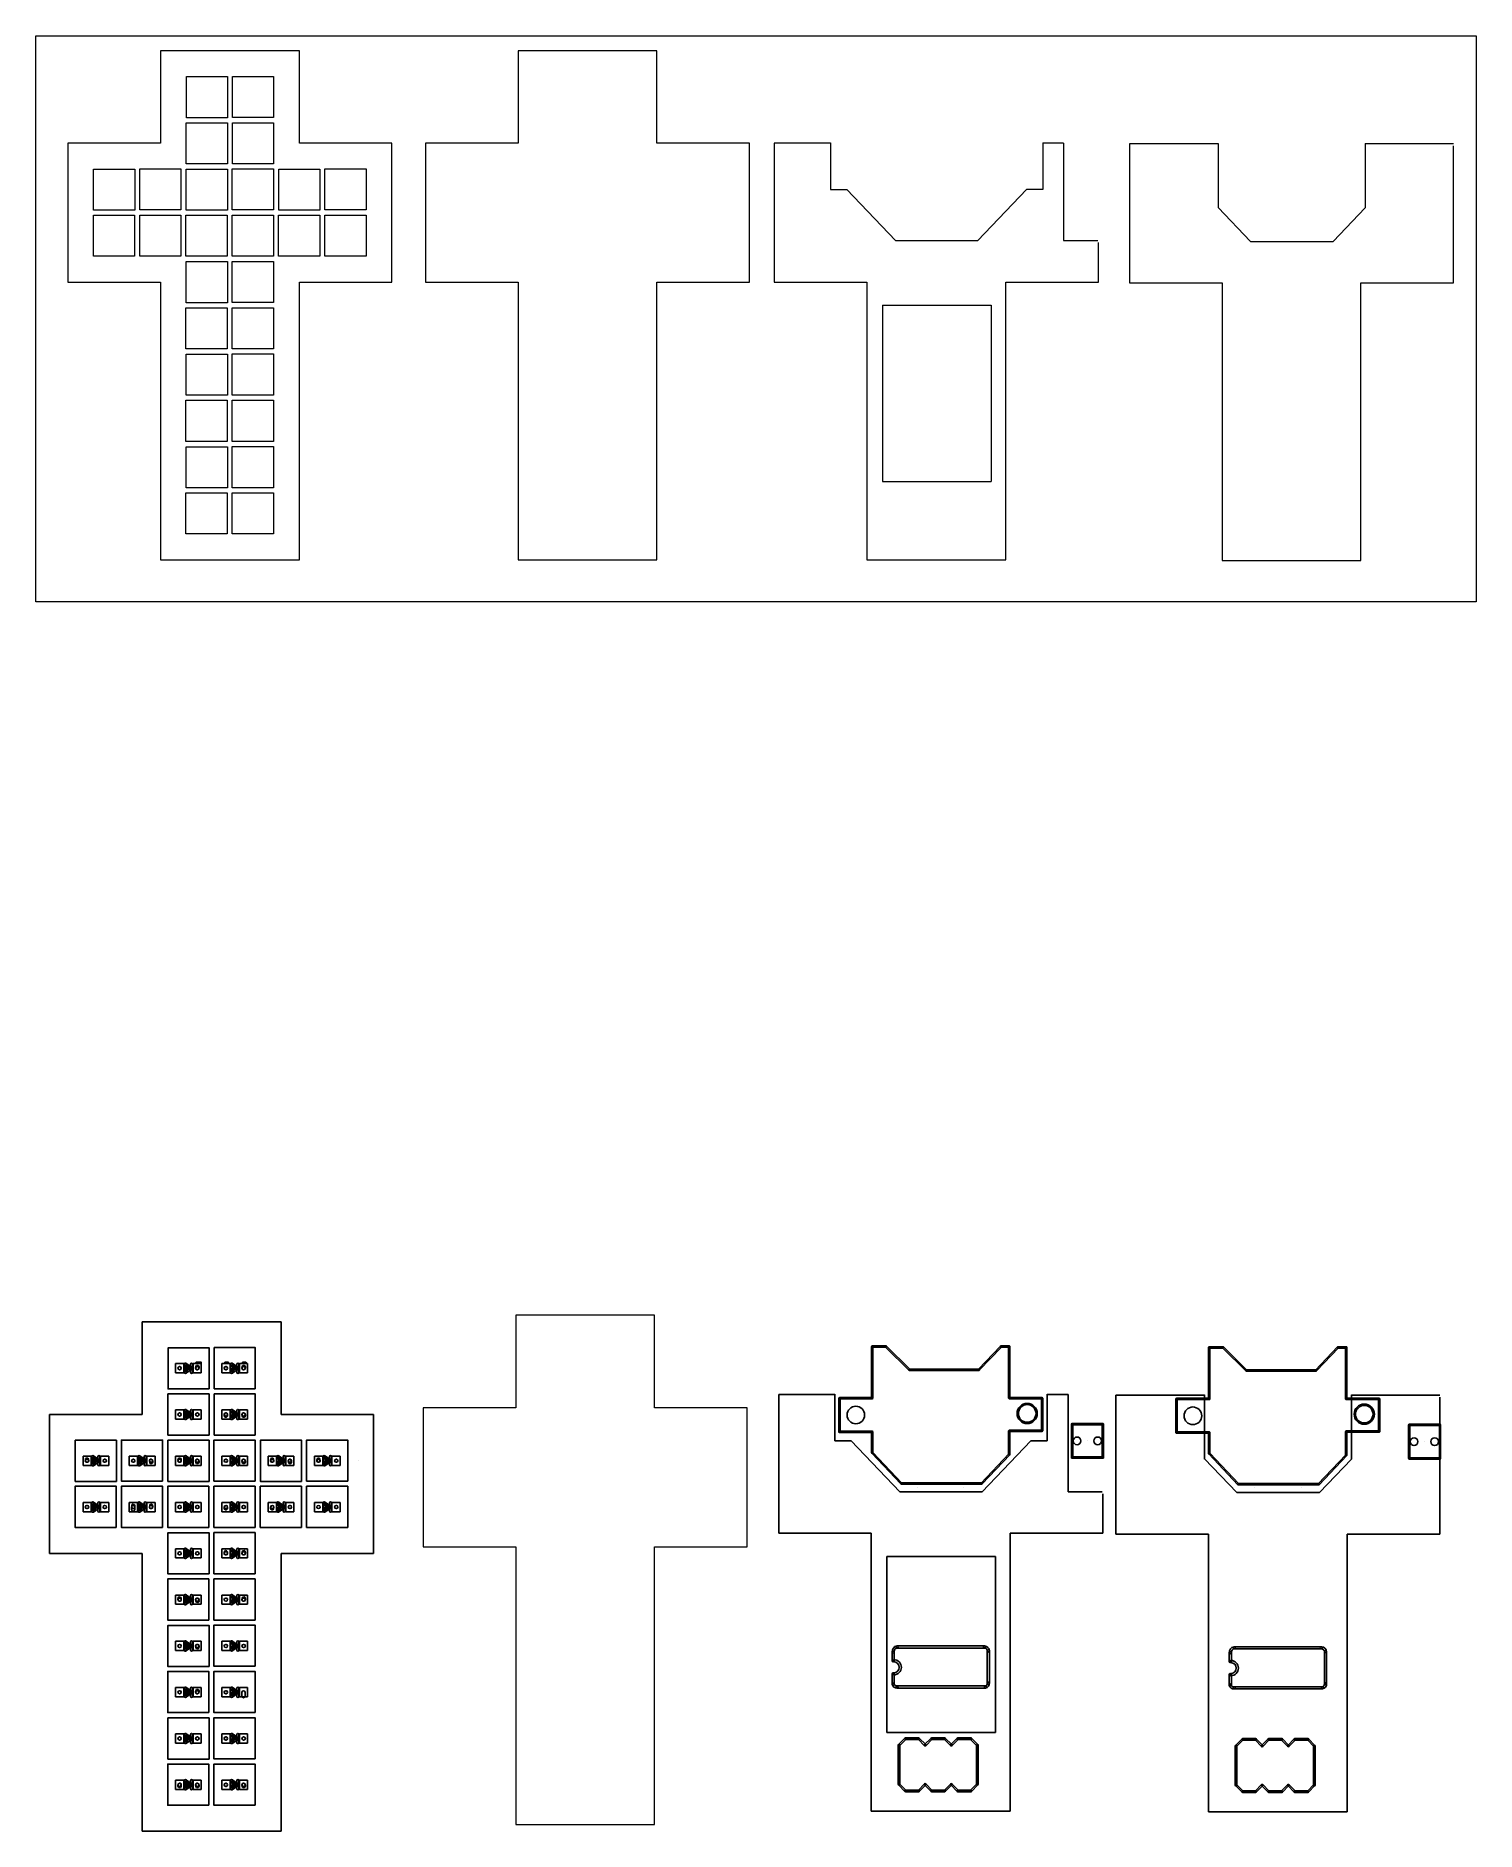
# Model space of a CAD drawing. Header units: inches. Extents: x 5 to 145, y -76 to 99.
import ezdxf

# ---------------------------------------------------------------- set-up
doc = ezdxf.new("R2010")
doc.units = ezdxf.units.IN
doc.header["$MEASUREMENT"] = 0
doc.layers.add('20', color=7, linetype='Continuous')
doc.layers.add('24', color=7, linetype='Continuous')

# ---------------------------------------------------------------- blocks, each defined once
blk = doc.blocks.new('block 2')
at = {"layer": '20', "color": 7, "lineweight": 9}
blk.add_lwpolyline([(108.2, 74.95), (108.2, 78.8)], dxfattribs=at)
blk = doc.blocks.new('block 3')
at = {"layer": '20', "color": 7, "lineweight": 9}
blk.add_lwpolyline([(76.7, 88.45), (76.7, 74.95)], dxfattribs=at)
blk = doc.blocks.new('block 4')
at = {"layer": '20', "color": 7, "lineweight": 9}
blk.add_lwpolyline([(85.7, 47.95), (99.2, 47.95)], dxfattribs=at)
blk = doc.blocks.new('block 5')
at = {"layer": '20', "color": 7, "lineweight": 9}
blk.add_lwpolyline([(76.7, 74.95), (85.7, 74.95)], dxfattribs=at)
blk = doc.blocks.new('block 6')
at = {"layer": '20', "color": 7, "lineweight": 9}
blk.add_lwpolyline([(85.7, 74.95), (85.7, 47.95)], dxfattribs=at)
blk = doc.blocks.new('block 7')
at = {"layer": '20', "color": 7, "lineweight": 9}
blk.add_lwpolyline([(99.2, 47.95), (99.2, 74.95)], dxfattribs=at)
blk = doc.blocks.new('block 8')
at = {"layer": '20', "color": 7, "lineweight": 9}
blk.add_lwpolyline([(99.2, 74.95), (108.2, 74.95)], dxfattribs=at)
blk = doc.blocks.new('block 9')
at = {"layer": '20', "color": 7, "lineweight": 9}
blk.add_lwpolyline([(104.82, 88.45), (102.8, 88.45)], dxfattribs=at)
blk = doc.blocks.new('block 10')
at = {"layer": '20', "color": 7, "lineweight": 9}
blk.add_lwpolyline([(82.16, 88.45), (76.7, 88.45)], dxfattribs=at)
blk = doc.blocks.new('block 11')
at = {"layer": '20', "color": 7, "lineweight": 9}
blk.add_lwpolyline([(142.73, 74.88), (142.73, 88.19)], dxfattribs=at)
blk = doc.blocks.new('block 12')
at = {"layer": '20', "color": 7, "lineweight": 9}
blk.add_lwpolyline([(111.23, 88.38), (111.23, 74.88)], dxfattribs=at)
blk = doc.blocks.new('block 13')
at = {"layer": '20', "color": 7, "lineweight": 9}
blk.add_lwpolyline([(120.23, 47.88), (133.73, 47.88)], dxfattribs=at)
blk = doc.blocks.new('block 14')
at = {"layer": '20', "color": 7, "lineweight": 9}
blk.add_lwpolyline([(111.23, 74.88), (120.23, 74.88)], dxfattribs=at)
blk = doc.blocks.new('block 15')
at = {"layer": '20', "color": 7, "lineweight": 9}
blk.add_lwpolyline([(120.23, 74.88), (120.23, 47.88)], dxfattribs=at)
blk = doc.blocks.new('block 16')
at = {"layer": '20', "color": 7, "lineweight": 9}
blk.add_lwpolyline([(133.73, 47.88), (133.73, 74.88)], dxfattribs=at)
blk = doc.blocks.new('block 17')
at = {"layer": '20', "color": 7, "lineweight": 9}
blk.add_lwpolyline([(133.73, 74.88), (142.73, 74.88)], dxfattribs=at)
blk = doc.blocks.new('block 18')
at = {"layer": '20', "color": 7, "lineweight": 9}
blk.add_lwpolyline([(142.73, 88.38), (134.15, 88.38)], dxfattribs=at)
blk = doc.blocks.new('block 19')
at = {"layer": '20', "color": 7, "lineweight": 9}
blk.add_lwpolyline([(119.86, 88.38), (111.23, 88.38)], dxfattribs=at)
blk = doc.blocks.new('block 21')
at = {"layer": '24', "color": 7, "lineweight": 25}
for points in [[(87.64, -48.95), (87.64, -66.07)], [(87.64, -48.95), (98.2, -48.95)], [(98.2, -48.95), (98.2, -66.07)], [(87.64, -66.07), (98.2, -66.07)]]:
    blk.add_lwpolyline(points, dxfattribs=at)
blk = doc.blocks.new('block 23')
at = {"layer": '24', "color": 7, "lineweight": 25}
blk.add_lwpolyline([(108.63, -46.69), (108.63, -42.84)], dxfattribs=at)
blk = doc.blocks.new('block 24')
at = {"layer": '24', "color": 7, "lineweight": 25}
blk.add_lwpolyline([(77.13, -33.19), (77.13, -46.69)], dxfattribs=at)
blk = doc.blocks.new('block 25')
at = {"layer": '24', "color": 7, "lineweight": 25}
blk.add_lwpolyline([(86.13, -73.69), (99.63, -73.69)], dxfattribs=at)
blk = doc.blocks.new('block 26')
at = {"layer": '24', "color": 7, "lineweight": 25}
blk.add_lwpolyline([(77.13, -46.69), (86.13, -46.69)], dxfattribs=at)
blk = doc.blocks.new('block 27')
at = {"layer": '24', "color": 7, "lineweight": 25}
blk.add_lwpolyline([(86.13, -46.69), (86.13, -73.69)], dxfattribs=at)
blk = doc.blocks.new('block 28')
at = {"layer": '24', "color": 7, "lineweight": 25}
blk.add_lwpolyline([(99.63, -73.69), (99.63, -46.69)], dxfattribs=at)
blk = doc.blocks.new('block 29')
at = {"layer": '24', "color": 7, "lineweight": 25}
blk.add_lwpolyline([(99.63, -46.69), (108.63, -46.69)], dxfattribs=at)
blk = doc.blocks.new('block 30')
at = {"layer": '24', "color": 7, "lineweight": 25}
blk.add_lwpolyline([(105.25, -33.19), (103.23, -33.19)], dxfattribs=at)
blk = doc.blocks.new('block 31')
at = {"layer": '24', "color": 7, "lineweight": 25}
blk.add_lwpolyline([(82.59, -33.19), (77.13, -33.19)], dxfattribs=at)
blk = doc.blocks.new('block 32')
at = {"layer": '24', "color": 7, "lineweight": 25}
for points in [[(82.59, -33.16), (82.59, -37.7)], [(82.59, -37.7), (84.17, -37.7)], [(88.9, -42.65), (84.17, -37.7)]]:
    blk.add_lwpolyline(points, dxfattribs=at)
blk = doc.blocks.new('block 33')
at = {"layer": '24', "color": 7, "lineweight": 25}
for points in [[(103.23, -33.16), (103.23, -37.7)], [(96.92, -42.65), (101.65, -37.7)], [(103.23, -37.7), (101.65, -37.7)]]:
    blk.add_lwpolyline(points, dxfattribs=at)
blk = doc.blocks.new('block 22')
at = {"layer": '24', "color": 7, "lineweight": 25}
for points in [[(105.25, -33.19), (105.25, -42.65)], [(88.9, -42.65), (96.92, -42.65)], [(105.25, -42.65), (108.58, -42.65)]]:
    blk.add_lwpolyline(points, dxfattribs=at)
at = {"layer": '24'}
for name in ['block 32', 'block 33', 'block 24', 'block 31', 'block 30', 'block 23', 'block 26', 'block 27', 'block 28', 'block 29', 'block 25']:
    blk.add_blockref(name, (0, 0), dxfattribs=at)
blk = doc.blocks.new('block 20')
at = {"layer": '24'}
for name in ['block 22', 'block 21']:
    blk.add_blockref(name, (0, 0), dxfattribs=at)
blk = doc.blocks.new('block 35')
at = {"layer": '24', "color": 7, "lineweight": 25}
blk.add_lwpolyline([(141.4, -46.77), (141.4, -33.45)], dxfattribs=at)
blk = doc.blocks.new('block 36')
at = {"layer": '24', "color": 7, "lineweight": 25}
blk.add_lwpolyline([(109.9, -33.27), (109.9, -46.77)], dxfattribs=at)
blk = doc.blocks.new('block 37')
at = {"layer": '24', "color": 7, "lineweight": 25}
blk.add_lwpolyline([(118.9, -73.77), (132.4, -73.77)], dxfattribs=at)
blk = doc.blocks.new('block 38')
at = {"layer": '24', "color": 7, "lineweight": 25}
blk.add_lwpolyline([(109.9, -46.77), (118.9, -46.77)], dxfattribs=at)
blk = doc.blocks.new('block 39')
at = {"layer": '24', "color": 7, "lineweight": 25}
blk.add_lwpolyline([(118.9, -46.77), (118.9, -73.77)], dxfattribs=at)
blk = doc.blocks.new('block 40')
at = {"layer": '24', "color": 7, "lineweight": 25}
blk.add_lwpolyline([(132.4, -73.77), (132.4, -46.77)], dxfattribs=at)
blk = doc.blocks.new('block 41')
at = {"layer": '24', "color": 7, "lineweight": 25}
blk.add_lwpolyline([(132.4, -46.77), (141.4, -46.77)], dxfattribs=at)
blk = doc.blocks.new('block 42')
at = {"layer": '24', "color": 7, "lineweight": 25}
blk.add_lwpolyline([(141.4, -33.27), (132.82, -33.27)], dxfattribs=at)
blk = doc.blocks.new('block 43')
at = {"layer": '24', "color": 7, "lineweight": 25}
blk.add_lwpolyline([(118.53, -33.27), (109.9, -33.27)], dxfattribs=at)
blk = doc.blocks.new('block 34')
at = {"layer": '24', "color": 7, "lineweight": 25}
for points in [[(118.53, -33.23), (118.53, -39.47)], [(132.82, -33.23), (132.82, -39.47)], [(121.66, -42.73), (118.53, -39.45)], [(129.69, -42.73), (132.8, -39.47)], [(121.66, -42.73), (129.69, -42.73)]]:
    blk.add_lwpolyline(points, dxfattribs=at)
at = {"layer": '24'}
for name in ['block 36', 'block 43', 'block 42', 'block 35', 'block 38', 'block 39', 'block 40', 'block 41', 'block 37']:
    blk.add_blockref(name, (0, 0), dxfattribs=at)
blk = doc.blocks.new('block 45')
at = {"layer": '24', "color": 7, "lineweight": 25}
blk.add_open_spline([(140.52, -37.78), (140.52, -37.57), (140.69, -37.41), (140.9, -37.41), (141.1, -37.41), (141.27, -37.57), (141.27, -37.78), (141.27, -37.99), (141.1, -38.16), (140.9, -38.16), (140.69, -38.16), (140.52, -37.99), (140.52, -37.78), (140.52, -37.78), (140.52, -37.78), (140.52, -37.78)], degree=3, knots=[0, 0, 0, 0, 1, 1, 1, 2, 2, 2, 3, 3, 3, 4, 4, 4, 5, 5, 5, 5], dxfattribs=at)
blk = doc.blocks.new('block 46')
at = {"layer": '24', "color": 7, "lineweight": 25}
blk.add_open_spline([(138.52, -37.78), (138.52, -37.57), (138.69, -37.41), (138.9, -37.41), (139.1, -37.41), (139.27, -37.57), (139.27, -37.78), (139.27, -37.99), (139.1, -38.16), (138.9, -38.16), (138.69, -38.16), (138.52, -37.99), (138.52, -37.78), (138.52, -37.78), (138.52, -37.78), (138.52, -37.78)], degree=3, knots=[0, 0, 0, 0, 1, 1, 1, 2, 2, 2, 3, 3, 3, 4, 4, 4, 5, 5, 5, 5], dxfattribs=at)
blk = doc.blocks.new('block 47')
at = {"layer": '24', "lineweight": 0}
blk.add_lwpolyline([(139.9, -37.77), (139.9, -37.77)], dxfattribs=at)
blk = doc.blocks.new('block 48')
at = {"layer": '24', "color": 7, "lineweight": 25}
blk.add_open_spline([(115.81, -36.97), (115.81, -36.97), (118.99, -36.97), (118.99, -36.97), (119.02, -36.97), (119.05, -36.94), (119.05, -36.91), (119.05, -36.87), (119.02, -36.84), (118.99, -36.84), (118.99, -36.84), (115.81, -36.84), (115.81, -36.84), (115.77, -36.84), (115.74, -36.87), (115.74, -36.91), (115.74, -36.94), (115.77, -36.97), (115.81, -36.97)], degree=3, knots=[0, 0, 0, 0, 1, 1, 1, 2, 2, 2, 3, 3, 3, 4, 4, 4, 5, 5, 5, 6, 6, 6, 6], dxfattribs=at)
blk = doc.blocks.new('block 49')
at = {"layer": '24', "color": 7, "lineweight": 25}
blk.add_open_spline([(118.92, -36.91), (118.92, -36.91), (118.92, -38.94), (118.92, -38.94), (118.92, -38.97), (118.95, -39), (118.99, -39), (119.02, -39), (119.05, -38.97), (119.05, -38.94), (119.05, -38.94), (119.05, -36.91), (119.05, -36.91), (119.05, -36.87), (119.02, -36.84), (118.99, -36.84), (118.95, -36.84), (118.92, -36.87), (118.92, -36.91)], degree=3, knots=[0, 0, 0, 0, 1, 1, 1, 2, 2, 2, 3, 3, 3, 4, 4, 4, 5, 5, 5, 6, 6, 6, 6], dxfattribs=at)
blk = doc.blocks.new('block 50')
at = {"layer": '24', "color": 7, "lineweight": 25}
blk.add_open_spline([(118.94, -38.98), (118.94, -38.98), (121.77, -41.97), (121.77, -41.97), (121.8, -41.99), (121.84, -42), (121.86, -41.97), (121.89, -41.95), (121.89, -41.91), (121.87, -41.88), (121.87, -41.88), (119.03, -38.89), (119.03, -38.89), (119.01, -38.87), (118.97, -38.87), (118.94, -38.89), (118.92, -38.92), (118.92, -38.96), (118.94, -38.98)], degree=3, knots=[0, 0, 0, 0, 1, 1, 1, 2, 2, 2, 3, 3, 3, 4, 4, 4, 5, 5, 5, 6, 6, 6, 6], dxfattribs=at)
blk = doc.blocks.new('block 51')
at = {"layer": '24', "color": 7, "lineweight": 25}
blk.add_open_spline([(121.82, -41.99), (121.82, -41.99), (129.63, -41.99), (129.63, -41.99), (129.66, -41.99), (129.69, -41.96), (129.69, -41.93), (129.69, -41.89), (129.66, -41.86), (129.63, -41.86), (129.63, -41.86), (121.82, -41.86), (121.82, -41.86), (121.79, -41.86), (121.76, -41.89), (121.76, -41.93), (121.76, -41.96), (121.79, -41.99), (121.82, -41.99)], degree=3, knots=[0, 0, 0, 0, 1, 1, 1, 2, 2, 2, 3, 3, 3, 4, 4, 4, 5, 5, 5, 6, 6, 6, 6], dxfattribs=at)
blk = doc.blocks.new('block 52')
at = {"layer": '24', "color": 7, "lineweight": 25}
blk.add_open_spline([(129.67, -41.97), (129.67, -41.97), (132.35, -39.14), (132.35, -39.14), (132.38, -39.11), (132.38, -39.07), (132.35, -39.05), (132.33, -39.02), (132.28, -39.02), (132.26, -39.05), (132.26, -39.05), (129.58, -41.88), (129.58, -41.88), (129.56, -41.91), (129.56, -41.95), (129.58, -41.97), (129.61, -42), (129.65, -41.99), (129.67, -41.97)], degree=3, knots=[0, 0, 0, 0, 1, 1, 1, 2, 2, 2, 3, 3, 3, 4, 4, 4, 5, 5, 5, 6, 6, 6, 6], dxfattribs=at)
blk = doc.blocks.new('block 53')
at = {"layer": '24', "color": 7, "lineweight": 25}
blk.add_open_spline([(132.37, -39.09), (132.37, -39.09), (132.37, -36.81), (132.37, -36.81), (132.37, -36.77), (132.34, -36.74), (132.31, -36.74), (132.27, -36.74), (132.24, -36.77), (132.24, -36.81), (132.24, -36.81), (132.24, -39.09), (132.24, -39.09), (132.24, -39.13), (132.27, -39.16), (132.31, -39.16), (132.34, -39.16), (132.37, -39.13), (132.37, -39.09)], degree=3, knots=[0, 0, 0, 0, 1, 1, 1, 2, 2, 2, 3, 3, 3, 4, 4, 4, 5, 5, 5, 6, 6, 6, 6], dxfattribs=at)
blk = doc.blocks.new('block 54')
at = {"layer": '24', "color": 7, "lineweight": 25}
blk.add_open_spline([(132.31, -36.87), (132.31, -36.87), (135.49, -36.87), (135.49, -36.87), (135.52, -36.87), (135.55, -36.84), (135.55, -36.81), (135.55, -36.77), (135.52, -36.74), (135.49, -36.74), (135.49, -36.74), (132.31, -36.74), (132.31, -36.74), (132.27, -36.74), (132.24, -36.77), (132.24, -36.81), (132.24, -36.84), (132.27, -36.87), (132.31, -36.87)], degree=3, knots=[0, 0, 0, 0, 1, 1, 1, 2, 2, 2, 3, 3, 3, 4, 4, 4, 5, 5, 5, 6, 6, 6, 6], dxfattribs=at)
blk = doc.blocks.new('block 55')
at = {"layer": '24', "color": 7, "lineweight": 25}
blk.add_open_spline([(135.55, -36.81), (135.55, -36.81), (135.55, -33.63), (135.55, -33.63), (135.55, -33.59), (135.52, -33.56), (135.49, -33.56), (135.45, -33.56), (135.42, -33.59), (135.42, -33.63), (135.42, -33.63), (135.42, -36.81), (135.42, -36.81), (135.42, -36.84), (135.45, -36.87), (135.49, -36.87), (135.52, -36.87), (135.55, -36.84), (135.55, -36.81)], degree=3, knots=[0, 0, 0, 0, 1, 1, 1, 2, 2, 2, 3, 3, 3, 4, 4, 4, 5, 5, 5, 6, 6, 6, 6], dxfattribs=at)
blk = doc.blocks.new('block 56')
at = {"layer": '24', "color": 7, "lineweight": 25}
blk.add_open_spline([(135.49, -33.56), (135.49, -33.56), (132.31, -33.56), (132.31, -33.56), (132.27, -33.56), (132.24, -33.59), (132.24, -33.63), (132.24, -33.66), (132.27, -33.69), (132.31, -33.69), (132.31, -33.69), (135.49, -33.69), (135.49, -33.69), (135.52, -33.69), (135.55, -33.66), (135.55, -33.63), (135.55, -33.59), (135.52, -33.56), (135.49, -33.56)], degree=3, knots=[0, 0, 0, 0, 1, 1, 1, 2, 2, 2, 3, 3, 3, 4, 4, 4, 5, 5, 5, 6, 6, 6, 6], dxfattribs=at)
blk = doc.blocks.new('block 57')
at = {"layer": '24', "color": 7, "lineweight": 25}
blk.add_open_spline([(132.37, -33.63), (132.37, -33.63), (132.37, -28.61), (132.37, -28.61), (132.37, -28.58), (132.34, -28.55), (132.31, -28.55), (132.27, -28.55), (132.24, -28.58), (132.24, -28.61), (132.24, -28.61), (132.24, -33.63), (132.24, -33.63), (132.24, -33.66), (132.27, -33.69), (132.31, -33.69), (132.34, -33.69), (132.37, -33.66), (132.37, -33.63)], degree=3, knots=[0, 0, 0, 0, 1, 1, 1, 2, 2, 2, 3, 3, 3, 4, 4, 4, 5, 5, 5, 6, 6, 6, 6], dxfattribs=at)
blk = doc.blocks.new('block 58')
at = {"layer": '24', "color": 7, "lineweight": 25}
blk.add_open_spline([(132.31, -28.55), (132.31, -28.55), (131.49, -28.55), (131.49, -28.55), (131.45, -28.55), (131.43, -28.58), (131.43, -28.61), (131.43, -28.65), (131.45, -28.68), (131.49, -28.68), (131.49, -28.68), (132.31, -28.68), (132.31, -28.68), (132.34, -28.68), (132.37, -28.65), (132.37, -28.61), (132.37, -28.58), (132.34, -28.55), (132.31, -28.55)], degree=3, knots=[0, 0, 0, 0, 1, 1, 1, 2, 2, 2, 3, 3, 3, 4, 4, 4, 5, 5, 5, 6, 6, 6, 6], dxfattribs=at)
blk = doc.blocks.new('block 59')
at = {"layer": '24', "color": 7, "lineweight": 25}
blk.add_open_spline([(131.44, -28.57), (131.44, -28.57), (129.3, -30.82), (129.3, -30.82), (129.28, -30.84), (129.28, -30.88), (129.31, -30.91), (129.33, -30.93), (129.37, -30.93), (129.4, -30.91), (129.4, -30.91), (131.54, -28.66), (131.54, -28.66), (131.56, -28.63), (131.56, -28.59), (131.53, -28.57), (131.51, -28.54), (131.47, -28.54), (131.44, -28.57)], degree=3, knots=[0, 0, 0, 0, 1, 1, 1, 2, 2, 2, 3, 3, 3, 4, 4, 4, 5, 5, 5, 6, 6, 6, 6], dxfattribs=at)
blk = doc.blocks.new('block 60')
at = {"layer": '24', "color": 7, "lineweight": 25}
blk.add_open_spline([(129.35, -30.8), (129.35, -30.8), (122.6, -30.8), (122.6, -30.8), (122.56, -30.8), (122.54, -30.83), (122.54, -30.86), (122.54, -30.9), (122.56, -30.93), (122.6, -30.93), (122.6, -30.93), (129.35, -30.93), (129.35, -30.93), (129.38, -30.93), (129.41, -30.9), (129.41, -30.86), (129.41, -30.83), (129.38, -30.8), (129.35, -30.8)], degree=3, knots=[0, 0, 0, 0, 1, 1, 1, 2, 2, 2, 3, 3, 3, 4, 4, 4, 5, 5, 5, 6, 6, 6, 6], dxfattribs=at)
blk = doc.blocks.new('block 61')
at = {"layer": '24', "color": 7, "lineweight": 25}
blk.add_open_spline([(122.64, -30.82), (122.64, -30.82), (120.36, -28.57), (120.36, -28.57), (120.33, -28.54), (120.29, -28.54), (120.27, -28.57), (120.24, -28.59), (120.24, -28.63), (120.27, -28.66), (120.27, -28.66), (122.55, -30.91), (122.55, -30.91), (122.58, -30.93), (122.62, -30.93), (122.64, -30.91), (122.67, -30.88), (122.67, -30.84), (122.64, -30.82)], degree=3, knots=[0, 0, 0, 0, 1, 1, 1, 2, 2, 2, 3, 3, 3, 4, 4, 4, 5, 5, 5, 6, 6, 6, 6], dxfattribs=at)
blk = doc.blocks.new('block 62')
at = {"layer": '24', "color": 7, "lineweight": 25}
blk.add_open_spline([(120.31, -28.55), (120.31, -28.55), (118.99, -28.55), (118.99, -28.55), (118.95, -28.55), (118.92, -28.58), (118.92, -28.61), (118.92, -28.65), (118.95, -28.68), (118.99, -28.68), (118.99, -28.68), (120.31, -28.68), (120.31, -28.68), (120.35, -28.68), (120.38, -28.65), (120.38, -28.61), (120.38, -28.58), (120.35, -28.55), (120.31, -28.55)], degree=3, knots=[0, 0, 0, 0, 1, 1, 1, 2, 2, 2, 3, 3, 3, 4, 4, 4, 5, 5, 5, 6, 6, 6, 6], dxfattribs=at)
blk = doc.blocks.new('block 63')
at = {"layer": '24', "color": 7, "lineweight": 25}
blk.add_open_spline([(118.92, -28.61), (118.92, -28.61), (118.92, -33.63), (118.92, -33.63), (118.92, -33.66), (118.95, -33.69), (118.99, -33.69), (119.02, -33.69), (119.05, -33.66), (119.05, -33.63), (119.05, -33.63), (119.05, -28.61), (119.05, -28.61), (119.05, -28.58), (119.02, -28.55), (118.99, -28.55), (118.95, -28.55), (118.92, -28.58), (118.92, -28.61)], degree=3, knots=[0, 0, 0, 0, 1, 1, 1, 2, 2, 2, 3, 3, 3, 4, 4, 4, 5, 5, 5, 6, 6, 6, 6], dxfattribs=at)
blk = doc.blocks.new('block 64')
at = {"layer": '24', "color": 7, "lineweight": 25}
blk.add_open_spline([(118.99, -33.56), (118.99, -33.56), (115.81, -33.56), (115.81, -33.56), (115.77, -33.56), (115.74, -33.59), (115.74, -33.63), (115.74, -33.66), (115.77, -33.69), (115.81, -33.69), (115.81, -33.69), (118.99, -33.69), (118.99, -33.69), (119.02, -33.69), (119.05, -33.66), (119.05, -33.63), (119.05, -33.59), (119.02, -33.56), (118.99, -33.56)], degree=3, knots=[0, 0, 0, 0, 1, 1, 1, 2, 2, 2, 3, 3, 3, 4, 4, 4, 5, 5, 5, 6, 6, 6, 6], dxfattribs=at)
blk = doc.blocks.new('block 65')
at = {"layer": '24', "color": 7, "lineweight": 25}
blk.add_open_spline([(115.74, -33.63), (115.74, -33.63), (115.74, -36.91), (115.74, -36.91), (115.74, -36.94), (115.77, -36.97), (115.81, -36.97), (115.84, -36.97), (115.87, -36.94), (115.87, -36.91), (115.87, -36.91), (115.87, -33.63), (115.87, -33.63), (115.87, -33.59), (115.84, -33.56), (115.81, -33.56), (115.77, -33.56), (115.74, -33.59), (115.74, -33.63)], degree=3, knots=[0, 0, 0, 0, 1, 1, 1, 2, 2, 2, 3, 3, 3, 4, 4, 4, 5, 5, 5, 6, 6, 6, 6], dxfattribs=at)
blk = doc.blocks.new('block 66')
at = {"layer": '24', "color": 7, "lineweight": 25}
blk.add_open_spline([(116.54, -35.27), (116.54, -34.79), (116.92, -34.41), (117.39, -34.41), (117.86, -34.41), (118.25, -34.79), (118.25, -35.27), (118.25, -35.74), (117.86, -36.12), (117.39, -36.12), (116.92, -36.12), (116.54, -35.74), (116.54, -35.27), (116.54, -35.27), (116.54, -35.27), (116.54, -35.27)], degree=3, knots=[0, 0, 0, 0, 1, 1, 1, 2, 2, 2, 3, 3, 3, 4, 4, 4, 5, 5, 5, 5], dxfattribs=at)
blk = doc.blocks.new('block 67')
at = {"layer": '24', "color": 7, "lineweight": 25}
blk.add_open_spline([(133.19, -35.11), (133.19, -34.64), (133.58, -34.26), (134.05, -34.26), (134.52, -34.26), (134.9, -34.64), (134.9, -35.11), (134.9, -35.58), (134.52, -35.96), (134.05, -35.96), (133.58, -35.96), (133.19, -35.58), (133.19, -35.11), (133.19, -35.11), (133.19, -35.11), (133.19, -35.11)], degree=3, knots=[0, 0, 0, 0, 1, 1, 1, 2, 2, 2, 3, 3, 3, 4, 4, 4, 5, 5, 5, 5], dxfattribs=at)
blk = doc.blocks.new('block 68')
at = {"layer": '24', "color": 7, "lineweight": 25}
blk.add_open_spline([(133.07, -35.11), (133.07, -34.57), (133.51, -34.13), (134.05, -34.13), (134.59, -34.13), (135.03, -34.57), (135.03, -35.11), (135.03, -35.65), (134.59, -36.09), (134.05, -36.09), (133.51, -36.09), (133.07, -35.65), (133.07, -35.11), (133.07, -35.11), (133.07, -35.11), (133.07, -35.11)], degree=3, knots=[0, 0, 0, 0, 1, 1, 1, 2, 2, 2, 3, 3, 3, 4, 4, 4, 5, 5, 5, 5], dxfattribs=at)
blk = doc.blocks.new('block 69')
at = {"layer": '24', "color": 7, "lineweight": 25}
blk.add_open_spline([(138.41, -39.47), (138.41, -39.47), (141.41, -39.47), (141.41, -39.47), (141.45, -39.47), (141.47, -39.44), (141.47, -39.41), (141.47, -39.37), (141.45, -39.34), (141.41, -39.34), (141.41, -39.34), (138.41, -39.34), (138.41, -39.34), (138.38, -39.34), (138.35, -39.37), (138.35, -39.41), (138.35, -39.44), (138.38, -39.47), (138.41, -39.47)], degree=3, knots=[0, 0, 0, 0, 1, 1, 1, 2, 2, 2, 3, 3, 3, 4, 4, 4, 5, 5, 5, 6, 6, 6, 6], dxfattribs=at)
blk = doc.blocks.new('block 70')
at = {"layer": '24', "color": 7, "lineweight": 25}
blk.add_open_spline([(141.47, -39.41), (141.47, -39.41), (141.47, -36.16), (141.47, -36.16), (141.47, -36.12), (141.45, -36.09), (141.41, -36.09), (141.38, -36.09), (141.35, -36.12), (141.35, -36.16), (141.35, -36.16), (141.35, -39.41), (141.35, -39.41), (141.35, -39.44), (141.38, -39.47), (141.41, -39.47), (141.45, -39.47), (141.47, -39.44), (141.47, -39.41)], degree=3, knots=[0, 0, 0, 0, 1, 1, 1, 2, 2, 2, 3, 3, 3, 4, 4, 4, 5, 5, 5, 6, 6, 6, 6], dxfattribs=at)
blk = doc.blocks.new('block 71')
at = {"layer": '24', "color": 7, "lineweight": 25}
blk.add_open_spline([(141.41, -36.09), (141.41, -36.09), (138.41, -36.09), (138.41, -36.09), (138.38, -36.09), (138.35, -36.12), (138.35, -36.16), (138.35, -36.19), (138.38, -36.22), (138.41, -36.22), (138.41, -36.22), (141.41, -36.22), (141.41, -36.22), (141.45, -36.22), (141.47, -36.19), (141.47, -36.16), (141.47, -36.12), (141.45, -36.09), (141.41, -36.09)], degree=3, knots=[0, 0, 0, 0, 1, 1, 1, 2, 2, 2, 3, 3, 3, 4, 4, 4, 5, 5, 5, 6, 6, 6, 6], dxfattribs=at)
blk = doc.blocks.new('block 72')
at = {"layer": '24', "color": 7, "lineweight": 25}
blk.add_open_spline([(138.35, -36.16), (138.35, -36.16), (138.35, -39.41), (138.35, -39.41), (138.35, -39.44), (138.38, -39.47), (138.41, -39.47), (138.45, -39.47), (138.47, -39.44), (138.47, -39.41), (138.47, -39.41), (138.47, -36.16), (138.47, -36.16), (138.47, -36.12), (138.45, -36.09), (138.41, -36.09), (138.38, -36.09), (138.35, -36.12), (138.35, -36.16)], degree=3, knots=[0, 0, 0, 0, 1, 1, 1, 2, 2, 2, 3, 3, 3, 4, 4, 4, 5, 5, 5, 6, 6, 6, 6], dxfattribs=at)
blk = doc.blocks.new('block 73')
at = {"layer": '24', "color": 7, "lineweight": 25}
blk.add_open_spline([(122.22, -66.8), (122.22, -66.8), (123.49, -66.8), (123.49, -66.8), (123.53, -66.8), (123.57, -66.77), (123.57, -66.73), (123.57, -66.68), (123.53, -66.65), (123.49, -66.65), (123.49, -66.65), (122.22, -66.65), (122.22, -66.65), (122.18, -66.65), (122.15, -66.68), (122.15, -66.73), (122.15, -66.77), (122.18, -66.8), (122.22, -66.8)], degree=3, knots=[0, 0, 0, 0, 1, 1, 1, 2, 2, 2, 3, 3, 3, 4, 4, 4, 5, 5, 5, 6, 6, 6, 6], dxfattribs=at)
blk = doc.blocks.new('block 74')
at = {"layer": '24', "color": 7, "lineweight": 25}
blk.add_open_spline([(123.44, -66.78), (123.44, -66.78), (124.07, -67.41), (124.07, -67.41), (124.1, -67.44), (124.15, -67.44), (124.18, -67.41), (124.21, -67.38), (124.21, -67.34), (124.18, -67.31), (124.18, -67.31), (123.55, -66.67), (123.55, -66.67), (123.52, -66.64), (123.47, -66.64), (123.44, -66.67), (123.41, -66.7), (123.41, -66.75), (123.44, -66.78)], degree=3, knots=[0, 0, 0, 0, 1, 1, 1, 2, 2, 2, 3, 3, 3, 4, 4, 4, 5, 5, 5, 6, 6, 6, 6], dxfattribs=at)
blk = doc.blocks.new('block 75')
at = {"layer": '24', "color": 7, "lineweight": 25}
blk.add_open_spline([(124.18, -67.41), (124.18, -67.41), (124.82, -66.78), (124.82, -66.78), (124.85, -66.75), (124.85, -66.7), (124.82, -66.67), (124.79, -66.64), (124.74, -66.64), (124.71, -66.67), (124.71, -66.67), (124.07, -67.31), (124.07, -67.31), (124.04, -67.34), (124.04, -67.38), (124.07, -67.41), (124.1, -67.44), (124.15, -67.44), (124.18, -67.41)], degree=3, knots=[0, 0, 0, 0, 1, 1, 1, 2, 2, 2, 3, 3, 3, 4, 4, 4, 5, 5, 5, 6, 6, 6, 6], dxfattribs=at)
blk = doc.blocks.new('block 76')
at = {"layer": '24', "color": 7, "lineweight": 25}
blk.add_open_spline([(124.76, -66.8), (124.76, -66.8), (126.03, -66.8), (126.03, -66.8), (126.07, -66.8), (126.11, -66.77), (126.11, -66.73), (126.11, -66.68), (126.07, -66.65), (126.03, -66.65), (126.03, -66.65), (124.76, -66.65), (124.76, -66.65), (124.72, -66.65), (124.69, -66.68), (124.69, -66.73), (124.69, -66.77), (124.72, -66.8), (124.76, -66.8)], degree=3, knots=[0, 0, 0, 0, 1, 1, 1, 2, 2, 2, 3, 3, 3, 4, 4, 4, 5, 5, 5, 6, 6, 6, 6], dxfattribs=at)
blk = doc.blocks.new('block 77')
at = {"layer": '24', "color": 7, "lineweight": 25}
blk.add_open_spline([(125.98, -66.78), (125.98, -66.78), (126.61, -67.41), (126.61, -67.41), (126.64, -67.44), (126.69, -67.44), (126.72, -67.41), (126.75, -67.38), (126.75, -67.34), (126.72, -67.31), (126.72, -67.31), (126.09, -66.67), (126.09, -66.67), (126.06, -66.64), (126.01, -66.64), (125.98, -66.67), (125.95, -66.7), (125.95, -66.75), (125.98, -66.78)], degree=3, knots=[0, 0, 0, 0, 1, 1, 1, 2, 2, 2, 3, 3, 3, 4, 4, 4, 5, 5, 5, 6, 6, 6, 6], dxfattribs=at)
blk = doc.blocks.new('block 78')
at = {"layer": '24', "color": 7, "lineweight": 25}
blk.add_open_spline([(122.17, -66.67), (122.17, -66.67), (121.53, -67.31), (121.53, -67.31), (121.5, -67.34), (121.5, -67.38), (121.53, -67.41), (121.56, -67.44), (121.61, -67.44), (121.64, -67.41), (121.64, -67.41), (122.28, -66.78), (122.28, -66.78), (122.31, -66.75), (122.31, -66.7), (122.28, -66.67), (122.25, -66.64), (122.2, -66.64), (122.17, -66.67)], degree=3, knots=[0, 0, 0, 0, 1, 1, 1, 2, 2, 2, 3, 3, 3, 4, 4, 4, 5, 5, 5, 6, 6, 6, 6], dxfattribs=at)
blk = doc.blocks.new('block 79')
at = {"layer": '24', "color": 7, "lineweight": 25}
blk.add_open_spline([(126.72, -67.41), (126.72, -67.41), (127.36, -66.78), (127.36, -66.78), (127.39, -66.75), (127.39, -66.7), (127.36, -66.67), (127.33, -66.64), (127.28, -66.64), (127.25, -66.67), (127.25, -66.67), (126.61, -67.31), (126.61, -67.31), (126.58, -67.34), (126.58, -67.38), (126.61, -67.41), (126.64, -67.44), (126.69, -67.44), (126.72, -67.41)], degree=3, knots=[0, 0, 0, 0, 1, 1, 1, 2, 2, 2, 3, 3, 3, 4, 4, 4, 5, 5, 5, 6, 6, 6, 6], dxfattribs=at)
blk = doc.blocks.new('block 80')
at = {"layer": '24', "color": 7, "lineweight": 25}
blk.add_open_spline([(127.3, -66.8), (127.3, -66.8), (128.57, -66.8), (128.57, -66.8), (128.61, -66.8), (128.65, -66.77), (128.65, -66.73), (128.65, -66.68), (128.61, -66.65), (128.57, -66.65), (128.57, -66.65), (127.3, -66.65), (127.3, -66.65), (127.26, -66.65), (127.23, -66.68), (127.23, -66.73), (127.23, -66.77), (127.26, -66.8), (127.3, -66.8)], degree=3, knots=[0, 0, 0, 0, 1, 1, 1, 2, 2, 2, 3, 3, 3, 4, 4, 4, 5, 5, 5, 6, 6, 6, 6], dxfattribs=at)
blk = doc.blocks.new('block 81')
at = {"layer": '24', "color": 7, "lineweight": 25}
blk.add_open_spline([(128.52, -66.78), (128.52, -66.78), (129.15, -67.41), (129.15, -67.41), (129.18, -67.44), (129.23, -67.44), (129.26, -67.41), (129.29, -67.38), (129.29, -67.34), (129.26, -67.31), (129.26, -67.31), (128.63, -66.67), (128.63, -66.67), (128.6, -66.64), (128.55, -66.64), (128.52, -66.67), (128.49, -66.7), (128.49, -66.75), (128.52, -66.78)], degree=3, knots=[0, 0, 0, 0, 1, 1, 1, 2, 2, 2, 3, 3, 3, 4, 4, 4, 5, 5, 5, 6, 6, 6, 6], dxfattribs=at)
blk = doc.blocks.new('block 82')
at = {"layer": '24', "color": 7, "lineweight": 25}
blk.add_open_spline([(129.13, -67.36), (129.13, -67.36), (129.13, -71.17), (129.13, -71.17), (129.13, -71.21), (129.16, -71.25), (129.21, -71.25), (129.25, -71.25), (129.28, -71.21), (129.28, -71.17), (129.28, -71.17), (129.28, -67.36), (129.28, -67.36), (129.28, -67.32), (129.25, -67.28), (129.21, -67.28), (129.16, -67.28), (129.13, -67.32), (129.13, -67.36)], degree=3, knots=[0, 0, 0, 0, 1, 1, 1, 2, 2, 2, 3, 3, 3, 4, 4, 4, 5, 5, 5, 6, 6, 6, 6], dxfattribs=at)
blk = doc.blocks.new('block 83')
at = {"layer": '24', "color": 7, "lineweight": 25}
blk.add_open_spline([(124.07, -71.12), (124.07, -71.12), (123.44, -71.75), (123.44, -71.75), (123.41, -71.78), (123.41, -71.83), (123.44, -71.86), (123.47, -71.89), (123.52, -71.89), (123.55, -71.86), (123.55, -71.86), (124.18, -71.22), (124.18, -71.22), (124.21, -71.19), (124.21, -71.15), (124.18, -71.12), (124.15, -71.09), (124.1, -71.09), (124.07, -71.12)], degree=3, knots=[0, 0, 0, 0, 1, 1, 1, 2, 2, 2, 3, 3, 3, 4, 4, 4, 5, 5, 5, 6, 6, 6, 6], dxfattribs=at)
blk = doc.blocks.new('block 84')
at = {"layer": '24', "color": 7, "lineweight": 25}
blk.add_open_spline([(126.61, -71.12), (126.61, -71.12), (125.98, -71.75), (125.98, -71.75), (125.95, -71.78), (125.95, -71.83), (125.98, -71.86), (126.01, -71.89), (126.06, -71.89), (126.09, -71.86), (126.09, -71.86), (126.72, -71.22), (126.72, -71.22), (126.75, -71.19), (126.75, -71.15), (126.72, -71.12), (126.69, -71.09), (126.64, -71.09), (126.61, -71.12)], degree=3, knots=[0, 0, 0, 0, 1, 1, 1, 2, 2, 2, 3, 3, 3, 4, 4, 4, 5, 5, 5, 6, 6, 6, 6], dxfattribs=at)
blk = doc.blocks.new('block 85')
at = {"layer": '24', "color": 7, "lineweight": 25}
blk.add_open_spline([(126.03, -71.73), (126.03, -71.73), (124.76, -71.73), (124.76, -71.73), (124.72, -71.73), (124.69, -71.76), (124.69, -71.81), (124.69, -71.85), (124.72, -71.88), (124.76, -71.88), (124.76, -71.88), (126.03, -71.88), (126.03, -71.88), (126.07, -71.88), (126.11, -71.85), (126.11, -71.81), (126.11, -71.76), (126.07, -71.73), (126.03, -71.73)], degree=3, knots=[0, 0, 0, 0, 1, 1, 1, 2, 2, 2, 3, 3, 3, 4, 4, 4, 5, 5, 5, 6, 6, 6, 6], dxfattribs=at)
blk = doc.blocks.new('block 86')
at = {"layer": '24', "color": 7, "lineweight": 25}
blk.add_open_spline([(124.82, -71.75), (124.82, -71.75), (124.18, -71.12), (124.18, -71.12), (124.15, -71.09), (124.1, -71.09), (124.07, -71.12), (124.04, -71.15), (124.04, -71.19), (124.07, -71.22), (124.07, -71.22), (124.71, -71.86), (124.71, -71.86), (124.74, -71.89), (124.79, -71.89), (124.82, -71.86), (124.85, -71.83), (124.85, -71.78), (124.82, -71.75)], degree=3, knots=[0, 0, 0, 0, 1, 1, 1, 2, 2, 2, 3, 3, 3, 4, 4, 4, 5, 5, 5, 6, 6, 6, 6], dxfattribs=at)
blk = doc.blocks.new('block 87')
at = {"layer": '24', "color": 7, "lineweight": 25}
blk.add_open_spline([(121.51, -67.36), (121.51, -67.36), (121.51, -71.17), (121.51, -71.17), (121.51, -71.21), (121.54, -71.25), (121.59, -71.25), (121.63, -71.25), (121.66, -71.21), (121.66, -71.17), (121.66, -71.17), (121.66, -67.36), (121.66, -67.36), (121.66, -67.32), (121.63, -67.28), (121.59, -67.28), (121.54, -67.28), (121.51, -67.32), (121.51, -67.36)], degree=3, knots=[0, 0, 0, 0, 1, 1, 1, 2, 2, 2, 3, 3, 3, 4, 4, 4, 5, 5, 5, 6, 6, 6, 6], dxfattribs=at)
blk = doc.blocks.new('block 88')
at = {"layer": '24', "color": 7, "lineweight": 25}
blk.add_open_spline([(121.53, -71.22), (121.53, -71.22), (122.17, -71.86), (122.17, -71.86), (122.2, -71.89), (122.25, -71.89), (122.28, -71.86), (122.31, -71.83), (122.31, -71.78), (122.28, -71.75), (122.28, -71.75), (121.64, -71.12), (121.64, -71.12), (121.61, -71.09), (121.56, -71.09), (121.53, -71.12), (121.5, -71.15), (121.5, -71.19), (121.53, -71.22)], degree=3, knots=[0, 0, 0, 0, 1, 1, 1, 2, 2, 2, 3, 3, 3, 4, 4, 4, 5, 5, 5, 6, 6, 6, 6], dxfattribs=at)
blk = doc.blocks.new('block 89')
at = {"layer": '24', "color": 7, "lineweight": 25}
blk.add_open_spline([(123.49, -71.73), (123.49, -71.73), (122.22, -71.73), (122.22, -71.73), (122.18, -71.73), (122.15, -71.76), (122.15, -71.81), (122.15, -71.85), (122.18, -71.88), (122.22, -71.88), (122.22, -71.88), (123.49, -71.88), (123.49, -71.88), (123.53, -71.88), (123.57, -71.85), (123.57, -71.81), (123.57, -71.76), (123.53, -71.73), (123.49, -71.73)], degree=3, knots=[0, 0, 0, 0, 1, 1, 1, 2, 2, 2, 3, 3, 3, 4, 4, 4, 5, 5, 5, 6, 6, 6, 6], dxfattribs=at)
blk = doc.blocks.new('block 90')
at = {"layer": '24', "color": 7, "lineweight": 25}
blk.add_open_spline([(129.15, -71.12), (129.15, -71.12), (128.52, -71.75), (128.52, -71.75), (128.49, -71.78), (128.49, -71.83), (128.52, -71.86), (128.55, -71.89), (128.6, -71.89), (128.63, -71.86), (128.63, -71.86), (129.26, -71.22), (129.26, -71.22), (129.29, -71.19), (129.29, -71.15), (129.26, -71.12), (129.23, -71.09), (129.18, -71.09), (129.15, -71.12)], degree=3, knots=[0, 0, 0, 0, 1, 1, 1, 2, 2, 2, 3, 3, 3, 4, 4, 4, 5, 5, 5, 6, 6, 6, 6], dxfattribs=at)
blk = doc.blocks.new('block 91')
at = {"layer": '24', "color": 7, "lineweight": 25}
blk.add_open_spline([(128.57, -71.73), (128.57, -71.73), (127.3, -71.73), (127.3, -71.73), (127.26, -71.73), (127.23, -71.76), (127.23, -71.81), (127.23, -71.85), (127.26, -71.88), (127.3, -71.88), (127.3, -71.88), (128.57, -71.88), (128.57, -71.88), (128.61, -71.88), (128.65, -71.85), (128.65, -71.81), (128.65, -71.76), (128.61, -71.73), (128.57, -71.73)], degree=3, knots=[0, 0, 0, 0, 1, 1, 1, 2, 2, 2, 3, 3, 3, 4, 4, 4, 5, 5, 5, 6, 6, 6, 6], dxfattribs=at)
blk = doc.blocks.new('block 92')
at = {"layer": '24', "color": 7, "lineweight": 25}
blk.add_open_spline([(127.36, -71.75), (127.36, -71.75), (126.72, -71.12), (126.72, -71.12), (126.69, -71.09), (126.64, -71.09), (126.61, -71.12), (126.58, -71.15), (126.58, -71.19), (126.61, -71.22), (126.61, -71.22), (127.25, -71.86), (127.25, -71.86), (127.28, -71.89), (127.33, -71.89), (127.36, -71.86), (127.39, -71.83), (127.39, -71.78), (127.36, -71.75)], degree=3, knots=[0, 0, 0, 0, 1, 1, 1, 2, 2, 2, 3, 3, 3, 4, 4, 4, 5, 5, 5, 6, 6, 6, 6], dxfattribs=at)
blk = doc.blocks.new('block 93')
at = {"layer": '24', "color": 7, "lineweight": 25}
blk.add_open_spline([(129.89, -57.72), (129.89, -57.72), (121.41, -57.72), (121.41, -57.72), (121.35, -57.72), (121.3, -57.76), (121.3, -57.82), (121.3, -57.88), (121.35, -57.92), (121.41, -57.92), (121.41, -57.92), (129.89, -57.92), (129.89, -57.92), (129.94, -57.92), (129.99, -57.88), (129.99, -57.82), (129.99, -57.76), (129.94, -57.72), (129.89, -57.72)], degree=3, knots=[0, 0, 0, 0, 1, 1, 1, 2, 2, 2, 3, 3, 3, 4, 4, 4, 5, 5, 5, 6, 6, 6, 6], dxfattribs=at)
blk = doc.blocks.new('block 94')
at = {"layer": '24', "color": 7, "lineweight": 25}
blk.add_open_spline([(129.97, -61.61), (129.92, -61.62), (129.88, -61.67), (129.89, -61.73), (129.9, -61.78), (129.95, -61.82), (130, -61.81), (130.24, -61.78), (130.41, -61.55), (130.37, -61.32), (130.36, -61.26), (130.31, -61.22), (130.25, -61.23), (130.2, -61.24), (130.16, -61.29), (130.17, -61.35), (130.19, -61.47), (130.1, -61.59), (129.97, -61.61)], degree=3, knots=[0, 0, 0, 0, 1, 1, 1, 2, 2, 2, 3, 3, 3, 4, 4, 4, 5, 5, 5, 6, 6, 6, 6], dxfattribs=at)
blk = doc.blocks.new('block 95')
at = {"layer": '24', "color": 7, "lineweight": 25}
blk.add_open_spline([(121.42, -57.92), (121.47, -57.91), (121.51, -57.86), (121.51, -57.81), (121.5, -57.75), (121.45, -57.71), (121.39, -57.72), (121.1, -57.75), (120.89, -58.02), (120.92, -58.31), (120.93, -58.37), (120.98, -58.41), (121.04, -58.4), (121.09, -58.39), (121.13, -58.34), (121.13, -58.29), (121.1, -58.11), (121.23, -57.94), (121.42, -57.92)], degree=3, knots=[0, 0, 0, 0, 1, 1, 1, 2, 2, 2, 3, 3, 3, 4, 4, 4, 5, 5, 5, 6, 6, 6, 6], dxfattribs=at)
blk = doc.blocks.new('block 96')
at = {"layer": '24', "color": 7, "lineweight": 25}
blk.add_open_spline([(130.17, -58.2), (130.17, -58.26), (130.21, -58.3), (130.27, -58.3), (130.33, -58.3), (130.37, -58.26), (130.37, -58.2), (130.37, -57.93), (130.16, -57.72), (129.89, -57.72), (129.83, -57.72), (129.79, -57.76), (129.79, -57.82), (129.79, -57.88), (129.83, -57.92), (129.89, -57.92), (130.04, -57.92), (130.17, -58.05), (130.17, -58.2)], degree=3, knots=[0, 0, 0, 0, 1, 1, 1, 2, 2, 2, 3, 3, 3, 4, 4, 4, 5, 5, 5, 6, 6, 6, 6], dxfattribs=at)
blk = doc.blocks.new('block 97')
at = {"layer": '24', "color": 7, "lineweight": 25}
blk.add_open_spline([(121.12, -61.42), (121.12, -61.36), (121.06, -61.32), (121.01, -61.33), (120.95, -61.34), (120.92, -61.39), (120.92, -61.45), (120.96, -61.68), (121.18, -61.85), (121.42, -61.81), (121.48, -61.8), (121.51, -61.75), (121.51, -61.7), (121.5, -61.64), (121.45, -61.6), (121.39, -61.61), (121.26, -61.63), (121.14, -61.54), (121.12, -61.42)], degree=3, knots=[0, 0, 0, 0, 1, 1, 1, 2, 2, 2, 3, 3, 3, 4, 4, 4, 5, 5, 5, 6, 6, 6, 6], dxfattribs=at)
blk = doc.blocks.new('block 98')
at = {"layer": '24', "color": 7, "lineweight": 25}
blk.add_open_spline([(121.41, -61.81), (121.41, -61.81), (129.99, -61.81), (129.99, -61.81), (130.04, -61.81), (130.09, -61.77), (130.09, -61.71), (130.09, -61.66), (130.04, -61.61), (129.99, -61.61), (129.99, -61.61), (121.41, -61.61), (121.41, -61.61), (121.35, -61.61), (121.3, -61.66), (121.3, -61.71), (121.3, -61.77), (121.35, -61.81), (121.41, -61.81)], degree=3, knots=[0, 0, 0, 0, 1, 1, 1, 2, 2, 2, 3, 3, 3, 4, 4, 4, 5, 5, 5, 6, 6, 6, 6], dxfattribs=at)
blk = doc.blocks.new('block 99')
at = {"layer": '24', "color": 7, "lineweight": 25}
blk.add_open_spline([(130.37, -61.33), (130.37, -61.33), (130.37, -58.2), (130.37, -58.2), (130.37, -58.14), (130.33, -58.1), (130.27, -58.1), (130.21, -58.1), (130.17, -58.14), (130.17, -58.2), (130.17, -58.2), (130.17, -61.33), (130.17, -61.33), (130.17, -61.39), (130.21, -61.43), (130.27, -61.43), (130.33, -61.43), (130.37, -61.39), (130.37, -61.33)], degree=3, knots=[0, 0, 0, 0, 1, 1, 1, 2, 2, 2, 3, 3, 3, 4, 4, 4, 5, 5, 5, 6, 6, 6, 6], dxfattribs=at)
blk = doc.blocks.new('block 100')
at = {"layer": '24', "color": 7, "lineweight": 25}
blk.add_open_spline([(121.08, -60.32), (121.02, -60.32), (120.97, -60.37), (120.97, -60.43), (120.97, -60.48), (121.02, -60.53), (121.08, -60.53), (121.48, -60.53), (121.81, -60.2), (121.81, -59.79), (121.81, -59.38), (121.48, -59.05), (121.08, -59.05), (121.02, -59.05), (120.97, -59.1), (120.97, -59.16), (120.97, -59.21), (121.02, -59.26), (121.08, -59.26), (121.37, -59.26), (121.61, -59.5), (121.61, -59.79), (121.61, -60.09), (121.37, -60.32), (121.08, -60.32)], degree=3, knots=[0, 0, 0, 0, 1, 1, 1, 2, 2, 2, 3, 3, 3, 4, 4, 4, 5, 5, 5, 6, 6, 6, 7, 7, 7, 8, 8, 8, 8], dxfattribs=at)
blk = doc.blocks.new('block 101')
at = {"layer": '24', "color": 7, "lineweight": 25}
blk.add_open_spline([(120.92, -58.31), (120.92, -58.31), (120.92, -59.16), (120.92, -59.16), (120.92, -59.21), (120.97, -59.26), (121.02, -59.26), (121.08, -59.26), (121.13, -59.21), (121.13, -59.16), (121.13, -59.16), (121.13, -58.31), (121.13, -58.31), (121.13, -58.26), (121.08, -58.21), (121.02, -58.21), (120.97, -58.21), (120.92, -58.26), (120.92, -58.31)], degree=3, knots=[0, 0, 0, 0, 1, 1, 1, 2, 2, 2, 3, 3, 3, 4, 4, 4, 5, 5, 5, 6, 6, 6, 6], dxfattribs=at)
blk = doc.blocks.new('block 102')
at = {"layer": '24', "color": 7, "lineweight": 25}
blk.add_open_spline([(121.13, -61.43), (121.13, -61.43), (121.13, -60.43), (121.13, -60.43), (121.13, -60.37), (121.08, -60.32), (121.02, -60.32), (120.97, -60.32), (120.92, -60.37), (120.92, -60.43), (120.92, -60.43), (120.92, -61.43), (120.92, -61.43), (120.92, -61.49), (120.97, -61.53), (121.02, -61.53), (121.08, -61.53), (121.13, -61.49), (121.13, -61.43)], degree=3, knots=[0, 0, 0, 0, 1, 1, 1, 2, 2, 2, 3, 3, 3, 4, 4, 4, 5, 5, 5, 6, 6, 6, 6], dxfattribs=at)
blk = doc.blocks.new('block 103')
at = {"layer": '24', "lineweight": 0}
blk.add_lwpolyline([(132.4, -37.77), (132.4, -37.77)], dxfattribs=at)
blk = doc.blocks.new('block 104')
at = {"layer": '24', "lineweight": 0}
blk.add_lwpolyline([(118.9, -37.77), (118.9, -37.77)], dxfattribs=at)
blk = doc.blocks.new('block 105')
at = {"layer": '24', "lineweight": 0}
blk.add_lwpolyline([(127.9, -42.27), (127.9, -42.27)], dxfattribs=at)
blk = doc.blocks.new('block 106')
at = {"layer": '24', "lineweight": 0}
blk.add_lwpolyline([(123.4, -42.27), (123.4, -42.27)], dxfattribs=at)
blk = doc.blocks.new('block 44')
at = {"layer": '24'}
for name in ['block 62', 'block 63', 'block 61', 'block 59', 'block 58', 'block 57', 'block 60', 'block 64', 'block 65', 'block 66', 'block 56', 'block 68', 'block 67', 'block 55', 'block 71', 'block 72', 'block 70', 'block 48', 'block 104', 'block 49', 'block 53', 'block 54', 'block 103', 'block 46', 'block 47', 'block 45', 'block 50', 'block 52', 'block 69', 'block 51', 'block 106', 'block 105', 'block 95', 'block 101', 'block 100', 'block 93', 'block 96', 'block 99', 'block 102', 'block 97', 'block 98', 'block 94', 'block 78', 'block 87', 'block 73', 'block 74', 'block 75', 'block 76', 'block 77', 'block 79', 'block 80', 'block 81', 'block 82', 'block 88', 'block 83', 'block 86', 'block 84', 'block 92', 'block 90', 'block 89', 'block 85', 'block 91']:
    blk.add_blockref(name, (0, 0), dxfattribs=at)
blk = doc.blocks.new('block 108')
at = {"layer": '24', "color": 7, "lineweight": 25}
blk.add_open_spline([(107.76, -37.7), (107.76, -37.5), (107.93, -37.33), (108.13, -37.33), (108.34, -37.33), (108.51, -37.5), (108.51, -37.7), (108.51, -37.91), (108.34, -38.08), (108.13, -38.08), (107.93, -38.08), (107.76, -37.91), (107.76, -37.7), (107.76, -37.7), (107.76, -37.7), (107.76, -37.7)], degree=3, knots=[0, 0, 0, 0, 1, 1, 1, 2, 2, 2, 3, 3, 3, 4, 4, 4, 5, 5, 5, 5], dxfattribs=at)
blk = doc.blocks.new('block 109')
at = {"layer": '24', "color": 7, "lineweight": 25}
blk.add_open_spline([(105.76, -37.7), (105.76, -37.5), (105.93, -37.33), (106.13, -37.33), (106.34, -37.33), (106.51, -37.5), (106.51, -37.7), (106.51, -37.91), (106.34, -38.08), (106.13, -38.08), (105.93, -38.08), (105.76, -37.91), (105.76, -37.7), (105.76, -37.7), (105.76, -37.7), (105.76, -37.7)], degree=3, knots=[0, 0, 0, 0, 1, 1, 1, 2, 2, 2, 3, 3, 3, 4, 4, 4, 5, 5, 5, 5], dxfattribs=at)
blk = doc.blocks.new('block 110')
at = {"layer": '24', "lineweight": 0}
blk.add_lwpolyline([(107.13, -37.69), (107.13, -37.69)], dxfattribs=at)
blk = doc.blocks.new('block 111')
at = {"layer": '24', "color": 7, "lineweight": 25}
blk.add_open_spline([(83.04, -36.89), (83.04, -36.89), (86.22, -36.89), (86.22, -36.89), (86.26, -36.89), (86.29, -36.87), (86.29, -36.83), (86.29, -36.79), (86.26, -36.77), (86.22, -36.77), (86.22, -36.77), (83.04, -36.77), (83.04, -36.77), (83.01, -36.77), (82.98, -36.79), (82.98, -36.83), (82.98, -36.87), (83.01, -36.89), (83.04, -36.89)], degree=3, knots=[0, 0, 0, 0, 1, 1, 1, 2, 2, 2, 3, 3, 3, 4, 4, 4, 5, 5, 5, 6, 6, 6, 6], dxfattribs=at)
blk = doc.blocks.new('block 112')
at = {"layer": '24', "color": 7, "lineweight": 25}
blk.add_open_spline([(86.16, -36.83), (86.16, -36.83), (86.16, -38.86), (86.16, -38.86), (86.16, -38.9), (86.19, -38.93), (86.22, -38.93), (86.26, -38.93), (86.29, -38.9), (86.29, -38.86), (86.29, -38.86), (86.29, -36.83), (86.29, -36.83), (86.29, -36.79), (86.26, -36.77), (86.22, -36.77), (86.19, -36.77), (86.16, -36.79), (86.16, -36.83)], degree=3, knots=[0, 0, 0, 0, 1, 1, 1, 2, 2, 2, 3, 3, 3, 4, 4, 4, 5, 5, 5, 6, 6, 6, 6], dxfattribs=at)
blk = doc.blocks.new('block 113')
at = {"layer": '24', "color": 7, "lineweight": 25}
blk.add_open_spline([(86.18, -38.91), (86.18, -38.91), (89.01, -41.89), (89.01, -41.89), (89.04, -41.92), (89.08, -41.92), (89.1, -41.9), (89.13, -41.87), (89.13, -41.83), (89.1, -41.81), (89.1, -41.81), (86.27, -38.82), (86.27, -38.82), (86.25, -38.79), (86.2, -38.79), (86.18, -38.82), (86.15, -38.84), (86.15, -38.88), (86.18, -38.91)], degree=3, knots=[0, 0, 0, 0, 1, 1, 1, 2, 2, 2, 3, 3, 3, 4, 4, 4, 5, 5, 5, 6, 6, 6, 6], dxfattribs=at)
blk = doc.blocks.new('block 114')
at = {"layer": '24', "color": 7, "lineweight": 25}
blk.add_open_spline([(89.06, -41.91), (89.06, -41.91), (96.86, -41.91), (96.86, -41.91), (96.9, -41.91), (96.93, -41.89), (96.93, -41.85), (96.93, -41.81), (96.9, -41.79), (96.86, -41.79), (96.86, -41.79), (89.06, -41.79), (89.06, -41.79), (89.02, -41.79), (88.99, -41.81), (88.99, -41.85), (88.99, -41.89), (89.02, -41.91), (89.06, -41.91)], degree=3, knots=[0, 0, 0, 0, 1, 1, 1, 2, 2, 2, 3, 3, 3, 4, 4, 4, 5, 5, 5, 6, 6, 6, 6], dxfattribs=at)
blk = doc.blocks.new('block 115')
at = {"layer": '24', "color": 7, "lineweight": 25}
blk.add_open_spline([(96.91, -41.89), (96.91, -41.89), (99.59, -39.06), (99.59, -39.06), (99.61, -39.03), (99.61, -38.99), (99.59, -38.97), (99.56, -38.95), (99.52, -38.95), (99.5, -38.97), (99.5, -38.97), (96.82, -41.81), (96.82, -41.81), (96.79, -41.83), (96.79, -41.87), (96.82, -41.9), (96.84, -41.92), (96.89, -41.92), (96.91, -41.89)], degree=3, knots=[0, 0, 0, 0, 1, 1, 1, 2, 2, 2, 3, 3, 3, 4, 4, 4, 5, 5, 5, 6, 6, 6, 6], dxfattribs=at)
blk = doc.blocks.new('block 116')
at = {"layer": '24', "color": 7, "lineweight": 25}
blk.add_open_spline([(99.61, -39.02), (99.61, -39.02), (99.61, -36.73), (99.61, -36.73), (99.61, -36.69), (99.58, -36.67), (99.54, -36.67), (99.51, -36.67), (99.48, -36.69), (99.48, -36.73), (99.48, -36.73), (99.48, -39.02), (99.48, -39.02), (99.48, -39.05), (99.51, -39.08), (99.54, -39.08), (99.58, -39.08), (99.61, -39.05), (99.61, -39.02)], degree=3, knots=[0, 0, 0, 0, 1, 1, 1, 2, 2, 2, 3, 3, 3, 4, 4, 4, 5, 5, 5, 6, 6, 6, 6], dxfattribs=at)
blk = doc.blocks.new('block 117')
at = {"layer": '24', "color": 7, "lineweight": 25}
blk.add_open_spline([(99.54, -36.79), (99.54, -36.79), (102.72, -36.79), (102.72, -36.79), (102.76, -36.79), (102.79, -36.77), (102.79, -36.73), (102.79, -36.69), (102.76, -36.67), (102.72, -36.67), (102.72, -36.67), (99.54, -36.67), (99.54, -36.67), (99.51, -36.67), (99.48, -36.69), (99.48, -36.73), (99.48, -36.77), (99.51, -36.79), (99.54, -36.79)], degree=3, knots=[0, 0, 0, 0, 1, 1, 1, 2, 2, 2, 3, 3, 3, 4, 4, 4, 5, 5, 5, 6, 6, 6, 6], dxfattribs=at)
blk = doc.blocks.new('block 118')
at = {"layer": '24', "color": 7, "lineweight": 25}
blk.add_open_spline([(102.79, -36.73), (102.79, -36.73), (102.79, -33.55), (102.79, -33.55), (102.79, -33.51), (102.76, -33.49), (102.72, -33.49), (102.69, -33.49), (102.66, -33.51), (102.66, -33.55), (102.66, -33.55), (102.66, -36.73), (102.66, -36.73), (102.66, -36.77), (102.69, -36.79), (102.72, -36.79), (102.76, -36.79), (102.79, -36.77), (102.79, -36.73)], degree=3, knots=[0, 0, 0, 0, 1, 1, 1, 2, 2, 2, 3, 3, 3, 4, 4, 4, 5, 5, 5, 6, 6, 6, 6], dxfattribs=at)
blk = doc.blocks.new('block 119')
at = {"layer": '24', "color": 7, "lineweight": 25}
blk.add_open_spline([(102.72, -33.49), (102.72, -33.49), (99.54, -33.49), (99.54, -33.49), (99.51, -33.49), (99.48, -33.51), (99.48, -33.55), (99.48, -33.59), (99.51, -33.61), (99.54, -33.61), (99.54, -33.61), (102.72, -33.61), (102.72, -33.61), (102.76, -33.61), (102.79, -33.59), (102.79, -33.55), (102.79, -33.51), (102.76, -33.49), (102.72, -33.49)], degree=3, knots=[0, 0, 0, 0, 1, 1, 1, 2, 2, 2, 3, 3, 3, 4, 4, 4, 5, 5, 5, 6, 6, 6, 6], dxfattribs=at)
blk = doc.blocks.new('block 120')
at = {"layer": '24', "color": 7, "lineweight": 25}
blk.add_open_spline([(99.61, -33.55), (99.61, -33.55), (99.61, -28.54), (99.61, -28.54), (99.61, -28.5), (99.58, -28.47), (99.54, -28.47), (99.51, -28.47), (99.48, -28.5), (99.48, -28.54), (99.48, -28.54), (99.48, -33.55), (99.48, -33.55), (99.48, -33.59), (99.51, -33.61), (99.54, -33.61), (99.58, -33.61), (99.61, -33.59), (99.61, -33.55)], degree=3, knots=[0, 0, 0, 0, 1, 1, 1, 2, 2, 2, 3, 3, 3, 4, 4, 4, 5, 5, 5, 6, 6, 6, 6], dxfattribs=at)
blk = doc.blocks.new('block 121')
at = {"layer": '24', "color": 7, "lineweight": 25}
blk.add_open_spline([(99.54, -28.47), (99.54, -28.47), (98.73, -28.47), (98.73, -28.47), (98.69, -28.47), (98.66, -28.5), (98.66, -28.54), (98.66, -28.57), (98.69, -28.6), (98.73, -28.6), (98.73, -28.6), (99.54, -28.6), (99.54, -28.6), (99.58, -28.6), (99.61, -28.57), (99.61, -28.54), (99.61, -28.5), (99.58, -28.47), (99.54, -28.47)], degree=3, knots=[0, 0, 0, 0, 1, 1, 1, 2, 2, 2, 3, 3, 3, 4, 4, 4, 5, 5, 5, 6, 6, 6, 6], dxfattribs=at)
blk = doc.blocks.new('block 122')
at = {"layer": '24', "color": 7, "lineweight": 25}
blk.add_open_spline([(98.68, -28.49), (98.68, -28.49), (96.54, -30.74), (96.54, -30.74), (96.51, -30.77), (96.52, -30.81), (96.54, -30.83), (96.57, -30.86), (96.61, -30.86), (96.63, -30.83), (96.63, -30.83), (98.77, -28.58), (98.77, -28.58), (98.8, -28.56), (98.79, -28.52), (98.77, -28.49), (98.74, -28.47), (98.7, -28.47), (98.68, -28.49)], degree=3, knots=[0, 0, 0, 0, 1, 1, 1, 2, 2, 2, 3, 3, 3, 4, 4, 4, 5, 5, 5, 6, 6, 6, 6], dxfattribs=at)
blk = doc.blocks.new('block 123')
at = {"layer": '24', "color": 7, "lineweight": 25}
blk.add_open_spline([(96.59, -30.72), (96.59, -30.72), (89.84, -30.72), (89.84, -30.72), (89.8, -30.72), (89.77, -30.75), (89.77, -30.79), (89.77, -30.82), (89.8, -30.85), (89.84, -30.85), (89.84, -30.85), (96.59, -30.85), (96.59, -30.85), (96.62, -30.85), (96.65, -30.82), (96.65, -30.79), (96.65, -30.75), (96.62, -30.72), (96.59, -30.72)], degree=3, knots=[0, 0, 0, 0, 1, 1, 1, 2, 2, 2, 3, 3, 3, 4, 4, 4, 5, 5, 5, 6, 6, 6, 6], dxfattribs=at)
blk = doc.blocks.new('block 124')
at = {"layer": '24', "color": 7, "lineweight": 25}
blk.add_open_spline([(89.88, -30.74), (89.88, -30.74), (87.59, -28.49), (87.59, -28.49), (87.57, -28.47), (87.53, -28.47), (87.5, -28.49), (87.48, -28.52), (87.48, -28.56), (87.5, -28.58), (87.5, -28.58), (89.79, -30.83), (89.79, -30.83), (89.82, -30.86), (89.86, -30.86), (89.88, -30.83), (89.91, -30.81), (89.9, -30.77), (89.88, -30.74)], degree=3, knots=[0, 0, 0, 0, 1, 1, 1, 2, 2, 2, 3, 3, 3, 4, 4, 4, 5, 5, 5, 6, 6, 6, 6], dxfattribs=at)
blk = doc.blocks.new('block 125')
at = {"layer": '24', "color": 7, "lineweight": 25}
blk.add_open_spline([(87.55, -28.47), (87.55, -28.47), (86.22, -28.47), (86.22, -28.47), (86.19, -28.47), (86.16, -28.5), (86.16, -28.54), (86.16, -28.57), (86.19, -28.6), (86.22, -28.6), (86.22, -28.6), (87.55, -28.6), (87.55, -28.6), (87.58, -28.6), (87.61, -28.57), (87.61, -28.54), (87.61, -28.5), (87.58, -28.47), (87.55, -28.47)], degree=3, knots=[0, 0, 0, 0, 1, 1, 1, 2, 2, 2, 3, 3, 3, 4, 4, 4, 5, 5, 5, 6, 6, 6, 6], dxfattribs=at)
blk = doc.blocks.new('block 126')
at = {"layer": '24', "color": 7, "lineweight": 25}
blk.add_open_spline([(86.16, -28.54), (86.16, -28.54), (86.16, -33.55), (86.16, -33.55), (86.16, -33.59), (86.19, -33.61), (86.22, -33.61), (86.26, -33.61), (86.29, -33.59), (86.29, -33.55), (86.29, -33.55), (86.29, -28.54), (86.29, -28.54), (86.29, -28.5), (86.26, -28.47), (86.22, -28.47), (86.19, -28.47), (86.16, -28.5), (86.16, -28.54)], degree=3, knots=[0, 0, 0, 0, 1, 1, 1, 2, 2, 2, 3, 3, 3, 4, 4, 4, 5, 5, 5, 6, 6, 6, 6], dxfattribs=at)
blk = doc.blocks.new('block 127')
at = {"layer": '24', "color": 7, "lineweight": 25}
blk.add_open_spline([(86.22, -33.49), (86.22, -33.49), (83.04, -33.49), (83.04, -33.49), (83.01, -33.49), (82.98, -33.51), (82.98, -33.55), (82.98, -33.59), (83.01, -33.61), (83.04, -33.61), (83.04, -33.61), (86.22, -33.61), (86.22, -33.61), (86.26, -33.61), (86.29, -33.59), (86.29, -33.55), (86.29, -33.51), (86.26, -33.49), (86.22, -33.49)], degree=3, knots=[0, 0, 0, 0, 1, 1, 1, 2, 2, 2, 3, 3, 3, 4, 4, 4, 5, 5, 5, 6, 6, 6, 6], dxfattribs=at)
blk = doc.blocks.new('block 128')
at = {"layer": '24', "color": 7, "lineweight": 25}
blk.add_open_spline([(82.98, -33.55), (82.98, -33.55), (82.98, -36.83), (82.98, -36.83), (82.98, -36.87), (83.01, -36.89), (83.04, -36.89), (83.08, -36.89), (83.11, -36.87), (83.11, -36.83), (83.11, -36.83), (83.11, -33.55), (83.11, -33.55), (83.11, -33.51), (83.08, -33.49), (83.04, -33.49), (83.01, -33.49), (82.98, -33.51), (82.98, -33.55)], degree=3, knots=[0, 0, 0, 0, 1, 1, 1, 2, 2, 2, 3, 3, 3, 4, 4, 4, 5, 5, 5, 6, 6, 6, 6], dxfattribs=at)
blk = doc.blocks.new('block 129')
at = {"layer": '24', "color": 7, "lineweight": 25}
blk.add_open_spline([(83.78, -35.19), (83.78, -34.72), (84.16, -34.34), (84.63, -34.34), (85.1, -34.34), (85.48, -34.72), (85.48, -35.19), (85.48, -35.66), (85.1, -36.04), (84.63, -36.04), (84.16, -36.04), (83.78, -35.66), (83.78, -35.19), (83.78, -35.19), (83.78, -35.19), (83.78, -35.19)], degree=3, knots=[0, 0, 0, 0, 1, 1, 1, 2, 2, 2, 3, 3, 3, 4, 4, 4, 5, 5, 5, 5], dxfattribs=at)
blk = doc.blocks.new('block 130')
at = {"layer": '24', "color": 7, "lineweight": 25}
blk.add_open_spline([(100.43, -35.04), (100.43, -34.57), (100.81, -34.18), (101.28, -34.18), (101.75, -34.18), (102.14, -34.57), (102.14, -35.04), (102.14, -35.51), (101.75, -35.89), (101.28, -35.89), (100.81, -35.89), (100.43, -35.51), (100.43, -35.04), (100.43, -35.04), (100.43, -35.04), (100.43, -35.04)], degree=3, knots=[0, 0, 0, 0, 1, 1, 1, 2, 2, 2, 3, 3, 3, 4, 4, 4, 5, 5, 5, 5], dxfattribs=at)
blk = doc.blocks.new('block 131')
at = {"layer": '24', "color": 7, "lineweight": 25}
blk.add_open_spline([(100.3, -35.04), (100.3, -34.5), (100.74, -34.06), (101.28, -34.06), (101.82, -34.06), (102.26, -34.5), (102.26, -35.04), (102.26, -35.58), (101.82, -36.02), (101.28, -36.02), (100.74, -36.02), (100.3, -35.58), (100.3, -35.04), (100.3, -35.04), (100.3, -35.04), (100.3, -35.04)], degree=3, knots=[0, 0, 0, 0, 1, 1, 1, 2, 2, 2, 3, 3, 3, 4, 4, 4, 5, 5, 5, 5], dxfattribs=at)
blk = doc.blocks.new('block 132')
at = {"layer": '24', "color": 7, "lineweight": 25}
blk.add_open_spline([(105.65, -39.39), (105.65, -39.39), (108.65, -39.39), (108.65, -39.39), (108.68, -39.39), (108.71, -39.37), (108.71, -39.33), (108.71, -39.29), (108.68, -39.27), (108.65, -39.27), (108.65, -39.27), (105.65, -39.27), (105.65, -39.27), (105.61, -39.27), (105.58, -39.29), (105.58, -39.33), (105.58, -39.37), (105.61, -39.39), (105.65, -39.39)], degree=3, knots=[0, 0, 0, 0, 1, 1, 1, 2, 2, 2, 3, 3, 3, 4, 4, 4, 5, 5, 5, 6, 6, 6, 6], dxfattribs=at)
blk = doc.blocks.new('block 133')
at = {"layer": '24', "color": 7, "lineweight": 25}
blk.add_open_spline([(108.71, -39.33), (108.71, -39.33), (108.71, -36.08), (108.71, -36.08), (108.71, -36.04), (108.68, -36.02), (108.65, -36.02), (108.61, -36.02), (108.58, -36.04), (108.58, -36.08), (108.58, -36.08), (108.58, -39.33), (108.58, -39.33), (108.58, -39.37), (108.61, -39.39), (108.65, -39.39), (108.68, -39.39), (108.71, -39.37), (108.71, -39.33)], degree=3, knots=[0, 0, 0, 0, 1, 1, 1, 2, 2, 2, 3, 3, 3, 4, 4, 4, 5, 5, 5, 6, 6, 6, 6], dxfattribs=at)
blk = doc.blocks.new('block 134')
at = {"layer": '24', "color": 7, "lineweight": 25}
blk.add_open_spline([(108.65, -36.02), (108.65, -36.02), (105.65, -36.02), (105.65, -36.02), (105.61, -36.02), (105.58, -36.04), (105.58, -36.08), (105.58, -36.12), (105.61, -36.14), (105.65, -36.14), (105.65, -36.14), (108.65, -36.14), (108.65, -36.14), (108.68, -36.14), (108.71, -36.12), (108.71, -36.08), (108.71, -36.04), (108.68, -36.02), (108.65, -36.02)], degree=3, knots=[0, 0, 0, 0, 1, 1, 1, 2, 2, 2, 3, 3, 3, 4, 4, 4, 5, 5, 5, 6, 6, 6, 6], dxfattribs=at)
blk = doc.blocks.new('block 135')
at = {"layer": '24', "color": 7, "lineweight": 25}
blk.add_open_spline([(105.58, -36.08), (105.58, -36.08), (105.58, -39.33), (105.58, -39.33), (105.58, -39.37), (105.61, -39.39), (105.65, -39.39), (105.68, -39.39), (105.71, -39.37), (105.71, -39.33), (105.71, -39.33), (105.71, -36.08), (105.71, -36.08), (105.71, -36.04), (105.68, -36.02), (105.65, -36.02), (105.61, -36.02), (105.58, -36.04), (105.58, -36.08)], degree=3, knots=[0, 0, 0, 0, 1, 1, 1, 2, 2, 2, 3, 3, 3, 4, 4, 4, 5, 5, 5, 6, 6, 6, 6], dxfattribs=at)
blk = doc.blocks.new('block 136')
at = {"layer": '24', "color": 7, "lineweight": 25}
blk.add_open_spline([(89.46, -66.73), (89.46, -66.73), (90.73, -66.73), (90.73, -66.73), (90.77, -66.73), (90.8, -66.69), (90.8, -66.65), (90.8, -66.61), (90.77, -66.57), (90.73, -66.57), (90.73, -66.57), (89.46, -66.57), (89.46, -66.57), (89.42, -66.57), (89.38, -66.61), (89.38, -66.65), (89.38, -66.69), (89.42, -66.73), (89.46, -66.73)], degree=3, knots=[0, 0, 0, 0, 1, 1, 1, 2, 2, 2, 3, 3, 3, 4, 4, 4, 5, 5, 5, 6, 6, 6, 6], dxfattribs=at)
blk = doc.blocks.new('block 137')
at = {"layer": '24', "color": 7, "lineweight": 25}
blk.add_open_spline([(90.67, -66.7), (90.67, -66.7), (91.31, -67.34), (91.31, -67.34), (91.34, -67.37), (91.39, -67.37), (91.42, -67.34), (91.45, -67.31), (91.45, -67.26), (91.42, -67.23), (91.42, -67.23), (90.78, -66.6), (90.78, -66.6), (90.75, -66.57), (90.7, -66.57), (90.67, -66.6), (90.64, -66.63), (90.64, -66.67), (90.67, -66.7)], degree=3, knots=[0, 0, 0, 0, 1, 1, 1, 2, 2, 2, 3, 3, 3, 4, 4, 4, 5, 5, 5, 6, 6, 6, 6], dxfattribs=at)
blk = doc.blocks.new('block 138')
at = {"layer": '24', "color": 7, "lineweight": 25}
blk.add_open_spline([(91.42, -67.34), (91.42, -67.34), (92.05, -66.7), (92.05, -66.7), (92.08, -66.67), (92.08, -66.63), (92.05, -66.6), (92.02, -66.57), (91.97, -66.57), (91.94, -66.6), (91.94, -66.6), (91.31, -67.23), (91.31, -67.23), (91.28, -67.26), (91.28, -67.31), (91.31, -67.34), (91.34, -67.37), (91.39, -67.37), (91.42, -67.34)], degree=3, knots=[0, 0, 0, 0, 1, 1, 1, 2, 2, 2, 3, 3, 3, 4, 4, 4, 5, 5, 5, 6, 6, 6, 6], dxfattribs=at)
blk = doc.blocks.new('block 139')
at = {"layer": '24', "color": 7, "lineweight": 25}
blk.add_open_spline([(92, -66.73), (92, -66.73), (93.27, -66.73), (93.27, -66.73), (93.31, -66.73), (93.34, -66.69), (93.34, -66.65), (93.34, -66.61), (93.31, -66.57), (93.27, -66.57), (93.27, -66.57), (92, -66.57), (92, -66.57), (91.96, -66.57), (91.92, -66.61), (91.92, -66.65), (91.92, -66.69), (91.96, -66.73), (92, -66.73)], degree=3, knots=[0, 0, 0, 0, 1, 1, 1, 2, 2, 2, 3, 3, 3, 4, 4, 4, 5, 5, 5, 6, 6, 6, 6], dxfattribs=at)
blk = doc.blocks.new('block 140')
at = {"layer": '24', "color": 7, "lineweight": 25}
blk.add_open_spline([(93.21, -66.7), (93.21, -66.7), (93.85, -67.34), (93.85, -67.34), (93.88, -67.37), (93.93, -67.37), (93.96, -67.34), (93.99, -67.31), (93.99, -67.26), (93.96, -67.23), (93.96, -67.23), (93.32, -66.6), (93.32, -66.6), (93.29, -66.57), (93.24, -66.57), (93.21, -66.6), (93.18, -66.63), (93.18, -66.67), (93.21, -66.7)], degree=3, knots=[0, 0, 0, 0, 1, 1, 1, 2, 2, 2, 3, 3, 3, 4, 4, 4, 5, 5, 5, 6, 6, 6, 6], dxfattribs=at)
blk = doc.blocks.new('block 141')
at = {"layer": '24', "color": 7, "lineweight": 25}
blk.add_open_spline([(89.4, -66.6), (89.4, -66.6), (88.77, -67.23), (88.77, -67.23), (88.74, -67.26), (88.74, -67.31), (88.77, -67.34), (88.8, -67.37), (88.85, -67.37), (88.88, -67.34), (88.88, -67.34), (89.51, -66.7), (89.51, -66.7), (89.54, -66.67), (89.54, -66.63), (89.51, -66.6), (89.48, -66.57), (89.43, -66.57), (89.4, -66.6)], degree=3, knots=[0, 0, 0, 0, 1, 1, 1, 2, 2, 2, 3, 3, 3, 4, 4, 4, 5, 5, 5, 6, 6, 6, 6], dxfattribs=at)
blk = doc.blocks.new('block 142')
at = {"layer": '24', "color": 7, "lineweight": 25}
blk.add_open_spline([(93.96, -67.34), (93.96, -67.34), (94.59, -66.7), (94.59, -66.7), (94.62, -66.67), (94.62, -66.63), (94.59, -66.6), (94.56, -66.57), (94.51, -66.57), (94.48, -66.6), (94.48, -66.6), (93.85, -67.23), (93.85, -67.23), (93.82, -67.26), (93.82, -67.31), (93.85, -67.34), (93.88, -67.37), (93.93, -67.37), (93.96, -67.34)], degree=3, knots=[0, 0, 0, 0, 1, 1, 1, 2, 2, 2, 3, 3, 3, 4, 4, 4, 5, 5, 5, 6, 6, 6, 6], dxfattribs=at)
blk = doc.blocks.new('block 143')
at = {"layer": '24', "color": 7, "lineweight": 25}
blk.add_open_spline([(94.54, -66.73), (94.54, -66.73), (95.81, -66.73), (95.81, -66.73), (95.85, -66.73), (95.88, -66.69), (95.88, -66.65), (95.88, -66.61), (95.85, -66.57), (95.81, -66.57), (95.81, -66.57), (94.54, -66.57), (94.54, -66.57), (94.5, -66.57), (94.46, -66.61), (94.46, -66.65), (94.46, -66.69), (94.5, -66.73), (94.54, -66.73)], degree=3, knots=[0, 0, 0, 0, 1, 1, 1, 2, 2, 2, 3, 3, 3, 4, 4, 4, 5, 5, 5, 6, 6, 6, 6], dxfattribs=at)
blk = doc.blocks.new('block 144')
at = {"layer": '24', "color": 7, "lineweight": 25}
blk.add_open_spline([(95.75, -66.7), (95.75, -66.7), (96.39, -67.34), (96.39, -67.34), (96.42, -67.37), (96.47, -67.37), (96.5, -67.34), (96.53, -67.31), (96.53, -67.26), (96.5, -67.23), (96.5, -67.23), (95.86, -66.6), (95.86, -66.6), (95.83, -66.57), (95.78, -66.57), (95.75, -66.6), (95.72, -66.63), (95.72, -66.67), (95.75, -66.7)], degree=3, knots=[0, 0, 0, 0, 1, 1, 1, 2, 2, 2, 3, 3, 3, 4, 4, 4, 5, 5, 5, 6, 6, 6, 6], dxfattribs=at)
blk = doc.blocks.new('block 145')
at = {"layer": '24', "color": 7, "lineweight": 25}
blk.add_open_spline([(96.37, -67.28), (96.37, -67.28), (96.37, -71.09), (96.37, -71.09), (96.37, -71.14), (96.4, -71.17), (96.44, -71.17), (96.49, -71.17), (96.52, -71.14), (96.52, -71.09), (96.52, -71.09), (96.52, -67.28), (96.52, -67.28), (96.52, -67.24), (96.49, -67.21), (96.44, -67.21), (96.4, -67.21), (96.37, -67.24), (96.37, -67.28)], degree=3, knots=[0, 0, 0, 0, 1, 1, 1, 2, 2, 2, 3, 3, 3, 4, 4, 4, 5, 5, 5, 6, 6, 6, 6], dxfattribs=at)
blk = doc.blocks.new('block 146')
at = {"layer": '24', "color": 7, "lineweight": 25}
blk.add_open_spline([(91.31, -71.04), (91.31, -71.04), (90.67, -71.68), (90.67, -71.68), (90.64, -71.71), (90.64, -71.75), (90.67, -71.78), (90.7, -71.81), (90.75, -71.81), (90.78, -71.78), (90.78, -71.78), (91.42, -71.15), (91.42, -71.15), (91.45, -71.12), (91.45, -71.07), (91.42, -71.04), (91.39, -71.01), (91.34, -71.01), (91.31, -71.04)], degree=3, knots=[0, 0, 0, 0, 1, 1, 1, 2, 2, 2, 3, 3, 3, 4, 4, 4, 5, 5, 5, 6, 6, 6, 6], dxfattribs=at)
blk = doc.blocks.new('block 147')
at = {"layer": '24', "color": 7, "lineweight": 25}
blk.add_open_spline([(93.85, -71.04), (93.85, -71.04), (93.21, -71.68), (93.21, -71.68), (93.18, -71.71), (93.18, -71.75), (93.21, -71.78), (93.24, -71.81), (93.29, -71.81), (93.32, -71.78), (93.32, -71.78), (93.96, -71.15), (93.96, -71.15), (93.99, -71.12), (93.99, -71.07), (93.96, -71.04), (93.93, -71.01), (93.88, -71.01), (93.85, -71.04)], degree=3, knots=[0, 0, 0, 0, 1, 1, 1, 2, 2, 2, 3, 3, 3, 4, 4, 4, 5, 5, 5, 6, 6, 6, 6], dxfattribs=at)
blk = doc.blocks.new('block 148')
at = {"layer": '24', "color": 7, "lineweight": 25}
blk.add_open_spline([(93.27, -71.65), (93.27, -71.65), (92, -71.65), (92, -71.65), (91.96, -71.65), (91.92, -71.69), (91.92, -71.73), (91.92, -71.77), (91.96, -71.81), (92, -71.81), (92, -71.81), (93.27, -71.81), (93.27, -71.81), (93.31, -71.81), (93.34, -71.77), (93.34, -71.73), (93.34, -71.69), (93.31, -71.65), (93.27, -71.65)], degree=3, knots=[0, 0, 0, 0, 1, 1, 1, 2, 2, 2, 3, 3, 3, 4, 4, 4, 5, 5, 5, 6, 6, 6, 6], dxfattribs=at)
blk = doc.blocks.new('block 149')
at = {"layer": '24', "color": 7, "lineweight": 25}
blk.add_open_spline([(92.05, -71.68), (92.05, -71.68), (91.42, -71.04), (91.42, -71.04), (91.39, -71.01), (91.34, -71.01), (91.31, -71.04), (91.28, -71.07), (91.28, -71.12), (91.31, -71.15), (91.31, -71.15), (91.94, -71.78), (91.94, -71.78), (91.97, -71.81), (92.02, -71.81), (92.05, -71.78), (92.08, -71.75), (92.08, -71.71), (92.05, -71.68)], degree=3, knots=[0, 0, 0, 0, 1, 1, 1, 2, 2, 2, 3, 3, 3, 4, 4, 4, 5, 5, 5, 6, 6, 6, 6], dxfattribs=at)
blk = doc.blocks.new('block 150')
at = {"layer": '24', "color": 7, "lineweight": 25}
blk.add_open_spline([(88.75, -67.28), (88.75, -67.28), (88.75, -71.09), (88.75, -71.09), (88.75, -71.14), (88.78, -71.17), (88.82, -71.17), (88.87, -71.17), (88.9, -71.14), (88.9, -71.09), (88.9, -71.09), (88.9, -67.28), (88.9, -67.28), (88.9, -67.24), (88.87, -67.21), (88.82, -67.21), (88.78, -67.21), (88.75, -67.24), (88.75, -67.28)], degree=3, knots=[0, 0, 0, 0, 1, 1, 1, 2, 2, 2, 3, 3, 3, 4, 4, 4, 5, 5, 5, 6, 6, 6, 6], dxfattribs=at)
blk = doc.blocks.new('block 151')
at = {"layer": '24', "color": 7, "lineweight": 25}
blk.add_open_spline([(88.77, -71.15), (88.77, -71.15), (89.4, -71.78), (89.4, -71.78), (89.43, -71.81), (89.48, -71.81), (89.51, -71.78), (89.54, -71.75), (89.54, -71.71), (89.51, -71.68), (89.51, -71.68), (88.88, -71.04), (88.88, -71.04), (88.85, -71.01), (88.8, -71.01), (88.77, -71.04), (88.74, -71.07), (88.74, -71.12), (88.77, -71.15)], degree=3, knots=[0, 0, 0, 0, 1, 1, 1, 2, 2, 2, 3, 3, 3, 4, 4, 4, 5, 5, 5, 6, 6, 6, 6], dxfattribs=at)
blk = doc.blocks.new('block 152')
at = {"layer": '24', "color": 7, "lineweight": 25}
blk.add_open_spline([(90.73, -71.65), (90.73, -71.65), (89.46, -71.65), (89.46, -71.65), (89.42, -71.65), (89.38, -71.69), (89.38, -71.73), (89.38, -71.77), (89.42, -71.81), (89.46, -71.81), (89.46, -71.81), (90.73, -71.81), (90.73, -71.81), (90.77, -71.81), (90.8, -71.77), (90.8, -71.73), (90.8, -71.69), (90.77, -71.65), (90.73, -71.65)], degree=3, knots=[0, 0, 0, 0, 1, 1, 1, 2, 2, 2, 3, 3, 3, 4, 4, 4, 5, 5, 5, 6, 6, 6, 6], dxfattribs=at)
blk = doc.blocks.new('block 153')
at = {"layer": '24', "color": 7, "lineweight": 25}
blk.add_open_spline([(96.39, -71.04), (96.39, -71.04), (95.75, -71.68), (95.75, -71.68), (95.72, -71.71), (95.72, -71.75), (95.75, -71.78), (95.78, -71.81), (95.83, -71.81), (95.86, -71.78), (95.86, -71.78), (96.5, -71.15), (96.5, -71.15), (96.53, -71.12), (96.53, -71.07), (96.5, -71.04), (96.47, -71.01), (96.42, -71.01), (96.39, -71.04)], degree=3, knots=[0, 0, 0, 0, 1, 1, 1, 2, 2, 2, 3, 3, 3, 4, 4, 4, 5, 5, 5, 6, 6, 6, 6], dxfattribs=at)
blk = doc.blocks.new('block 154')
at = {"layer": '24', "color": 7, "lineweight": 25}
blk.add_open_spline([(95.81, -71.65), (95.81, -71.65), (94.54, -71.65), (94.54, -71.65), (94.5, -71.65), (94.46, -71.69), (94.46, -71.73), (94.46, -71.77), (94.5, -71.81), (94.54, -71.81), (94.54, -71.81), (95.81, -71.81), (95.81, -71.81), (95.85, -71.81), (95.88, -71.77), (95.88, -71.73), (95.88, -71.69), (95.85, -71.65), (95.81, -71.65)], degree=3, knots=[0, 0, 0, 0, 1, 1, 1, 2, 2, 2, 3, 3, 3, 4, 4, 4, 5, 5, 5, 6, 6, 6, 6], dxfattribs=at)
blk = doc.blocks.new('block 155')
at = {"layer": '24', "color": 7, "lineweight": 25}
blk.add_open_spline([(94.59, -71.68), (94.59, -71.68), (93.96, -71.04), (93.96, -71.04), (93.93, -71.01), (93.88, -71.01), (93.85, -71.04), (93.82, -71.07), (93.82, -71.12), (93.85, -71.15), (93.85, -71.15), (94.48, -71.78), (94.48, -71.78), (94.51, -71.81), (94.56, -71.81), (94.59, -71.78), (94.62, -71.75), (94.62, -71.71), (94.59, -71.68)], degree=3, knots=[0, 0, 0, 0, 1, 1, 1, 2, 2, 2, 3, 3, 3, 4, 4, 4, 5, 5, 5, 6, 6, 6, 6], dxfattribs=at)
blk = doc.blocks.new('block 156')
at = {"layer": '24', "color": 7, "lineweight": 25}
blk.add_open_spline([(97.12, -57.64), (97.12, -57.64), (88.64, -57.64), (88.64, -57.64), (88.59, -57.64), (88.54, -57.69), (88.54, -57.74), (88.54, -57.8), (88.59, -57.85), (88.64, -57.85), (88.64, -57.85), (97.12, -57.85), (97.12, -57.85), (97.18, -57.85), (97.23, -57.8), (97.23, -57.74), (97.23, -57.69), (97.18, -57.64), (97.12, -57.64)], degree=3, knots=[0, 0, 0, 0, 1, 1, 1, 2, 2, 2, 3, 3, 3, 4, 4, 4, 5, 5, 5, 6, 6, 6, 6], dxfattribs=at)
blk = doc.blocks.new('block 157')
at = {"layer": '24', "color": 7, "lineweight": 25}
blk.add_open_spline([(97.21, -61.54), (97.15, -61.54), (97.12, -61.6), (97.12, -61.65), (97.13, -61.71), (97.18, -61.75), (97.24, -61.74), (97.48, -61.7), (97.64, -61.48), (97.61, -61.24), (97.6, -61.18), (97.55, -61.15), (97.49, -61.15), (97.44, -61.16), (97.4, -61.21), (97.41, -61.27), (97.42, -61.4), (97.34, -61.52), (97.21, -61.54)], degree=3, knots=[0, 0, 0, 0, 1, 1, 1, 2, 2, 2, 3, 3, 3, 4, 4, 4, 5, 5, 5, 6, 6, 6, 6], dxfattribs=at)
blk = doc.blocks.new('block 158')
at = {"layer": '24', "color": 7, "lineweight": 25}
blk.add_open_spline([(88.65, -57.84), (88.71, -57.84), (88.75, -57.79), (88.74, -57.73), (88.74, -57.68), (88.69, -57.64), (88.63, -57.64), (88.34, -57.68), (88.13, -57.94), (88.16, -58.24), (88.17, -58.29), (88.22, -58.33), (88.27, -58.33), (88.33, -58.32), (88.37, -58.27), (88.36, -58.21), (88.34, -58.03), (88.47, -57.87), (88.65, -57.84)], degree=3, knots=[0, 0, 0, 0, 1, 1, 1, 2, 2, 2, 3, 3, 3, 4, 4, 4, 5, 5, 5, 6, 6, 6, 6], dxfattribs=at)
blk = doc.blocks.new('block 159')
at = {"layer": '24', "color": 7, "lineweight": 25}
blk.add_open_spline([(97.4, -58.12), (97.4, -58.18), (97.45, -58.23), (97.51, -58.23), (97.56, -58.23), (97.61, -58.18), (97.61, -58.12), (97.61, -57.86), (97.39, -57.64), (97.13, -57.64), (97.07, -57.64), (97.02, -57.69), (97.02, -57.74), (97.02, -57.8), (97.07, -57.85), (97.12, -57.85), (97.28, -57.85), (97.4, -57.97), (97.4, -58.12)], degree=3, knots=[0, 0, 0, 0, 1, 1, 1, 2, 2, 2, 3, 3, 3, 4, 4, 4, 5, 5, 5, 6, 6, 6, 6], dxfattribs=at)
blk = doc.blocks.new('block 160')
at = {"layer": '24', "color": 7, "lineweight": 25}
blk.add_open_spline([(88.36, -61.34), (88.35, -61.28), (88.3, -61.25), (88.25, -61.25), (88.19, -61.26), (88.15, -61.31), (88.16, -61.37), (88.2, -61.61), (88.42, -61.77), (88.66, -61.74), (88.71, -61.73), (88.75, -61.68), (88.74, -61.62), (88.73, -61.57), (88.68, -61.53), (88.63, -61.54), (88.5, -61.55), (88.38, -61.47), (88.36, -61.34)], degree=3, knots=[0, 0, 0, 0, 1, 1, 1, 2, 2, 2, 3, 3, 3, 4, 4, 4, 5, 5, 5, 6, 6, 6, 6], dxfattribs=at)
blk = doc.blocks.new('block 161')
at = {"layer": '24', "color": 7, "lineweight": 25}
blk.add_open_spline([(88.64, -61.74), (88.64, -61.74), (97.22, -61.74), (97.22, -61.74), (97.28, -61.74), (97.33, -61.69), (97.33, -61.64), (97.33, -61.58), (97.28, -61.53), (97.22, -61.53), (97.22, -61.53), (88.64, -61.53), (88.64, -61.53), (88.59, -61.53), (88.54, -61.58), (88.54, -61.64), (88.54, -61.69), (88.59, -61.74), (88.64, -61.74)], degree=3, knots=[0, 0, 0, 0, 1, 1, 1, 2, 2, 2, 3, 3, 3, 4, 4, 4, 5, 5, 5, 6, 6, 6, 6], dxfattribs=at)
blk = doc.blocks.new('block 162')
at = {"layer": '24', "color": 7, "lineweight": 25}
blk.add_open_spline([(97.61, -61.26), (97.61, -61.26), (97.61, -58.12), (97.61, -58.12), (97.61, -58.07), (97.56, -58.02), (97.51, -58.02), (97.45, -58.02), (97.4, -58.07), (97.4, -58.12), (97.4, -58.12), (97.4, -61.26), (97.4, -61.26), (97.4, -61.31), (97.45, -61.36), (97.51, -61.36), (97.56, -61.36), (97.61, -61.31), (97.61, -61.26)], degree=3, knots=[0, 0, 0, 0, 1, 1, 1, 2, 2, 2, 3, 3, 3, 4, 4, 4, 5, 5, 5, 6, 6, 6, 6], dxfattribs=at)
blk = doc.blocks.new('block 163')
at = {"layer": '24', "color": 7, "lineweight": 25}
blk.add_open_spline([(88.31, -60.25), (88.26, -60.25), (88.21, -60.29), (88.21, -60.35), (88.21, -60.41), (88.26, -60.45), (88.31, -60.45), (88.72, -60.45), (89.05, -60.12), (89.05, -59.72), (89.05, -59.31), (88.72, -58.98), (88.31, -58.98), (88.26, -58.98), (88.21, -59.02), (88.21, -59.08), (88.21, -59.14), (88.26, -59.18), (88.31, -59.18), (88.61, -59.18), (88.84, -59.42), (88.84, -59.72), (88.84, -60.01), (88.61, -60.25), (88.31, -60.25)], degree=3, knots=[0, 0, 0, 0, 1, 1, 1, 2, 2, 2, 3, 3, 3, 4, 4, 4, 5, 5, 5, 6, 6, 6, 7, 7, 7, 8, 8, 8, 8], dxfattribs=at)
blk = doc.blocks.new('block 164')
at = {"layer": '24', "color": 7, "lineweight": 25}
blk.add_open_spline([(88.16, -58.24), (88.16, -58.24), (88.16, -59.08), (88.16, -59.08), (88.16, -59.14), (88.2, -59.18), (88.26, -59.18), (88.32, -59.18), (88.36, -59.14), (88.36, -59.08), (88.36, -59.08), (88.36, -58.24), (88.36, -58.24), (88.36, -58.18), (88.32, -58.14), (88.26, -58.14), (88.2, -58.14), (88.16, -58.18), (88.16, -58.24)], degree=3, knots=[0, 0, 0, 0, 1, 1, 1, 2, 2, 2, 3, 3, 3, 4, 4, 4, 5, 5, 5, 6, 6, 6, 6], dxfattribs=at)
blk = doc.blocks.new('block 165')
at = {"layer": '24', "color": 7, "lineweight": 25}
blk.add_open_spline([(88.36, -61.36), (88.36, -61.36), (88.36, -60.35), (88.36, -60.35), (88.36, -60.29), (88.32, -60.25), (88.26, -60.25), (88.2, -60.25), (88.16, -60.29), (88.16, -60.35), (88.16, -60.35), (88.16, -61.36), (88.16, -61.36), (88.16, -61.41), (88.2, -61.46), (88.26, -61.46), (88.32, -61.46), (88.36, -61.41), (88.36, -61.36)], degree=3, knots=[0, 0, 0, 0, 1, 1, 1, 2, 2, 2, 3, 3, 3, 4, 4, 4, 5, 5, 5, 6, 6, 6, 6], dxfattribs=at)
blk = doc.blocks.new('block 166')
at = {"layer": '24', "lineweight": 0}
blk.add_lwpolyline([(99.63, -37.69), (99.63, -37.69)], dxfattribs=at)
blk = doc.blocks.new('block 167')
at = {"layer": '24', "lineweight": 0}
blk.add_lwpolyline([(86.13, -37.69), (86.13, -37.69)], dxfattribs=at)
blk = doc.blocks.new('block 168')
at = {"layer": '24', "lineweight": 0}
blk.add_lwpolyline([(95.13, -42.19), (95.13, -42.19)], dxfattribs=at)
blk = doc.blocks.new('block 169')
at = {"layer": '24', "lineweight": 0}
blk.add_lwpolyline([(90.63, -42.19), (90.63, -42.19)], dxfattribs=at)
blk = doc.blocks.new('block 107')
at = {"layer": '24'}
for name in ['block 125', 'block 126', 'block 124', 'block 122', 'block 121', 'block 120', 'block 123', 'block 127', 'block 128', 'block 129', 'block 119', 'block 131', 'block 130', 'block 118', 'block 134', 'block 135', 'block 133', 'block 111', 'block 167', 'block 112', 'block 116', 'block 117', 'block 166', 'block 109', 'block 110', 'block 108', 'block 113', 'block 115', 'block 132', 'block 114', 'block 169', 'block 168', 'block 158', 'block 164', 'block 163', 'block 156', 'block 159', 'block 162', 'block 165', 'block 160', 'block 161', 'block 157', 'block 141', 'block 150', 'block 136', 'block 137', 'block 138', 'block 139', 'block 140', 'block 142', 'block 143', 'block 144', 'block 145', 'block 151', 'block 146', 'block 149', 'block 147', 'block 155', 'block 153', 'block 152', 'block 148', 'block 154']:
    blk.add_blockref(name, (0, 0), dxfattribs=at)
blk = doc.blocks.new('block 170')
at = {"color": 7, "lineweight": 9}
blk.add_lwpolyline([(39.53, 74.94), (39.53, 88.44)], dxfattribs=at)
blk = doc.blocks.new('block 171')
at = {"color": 7, "lineweight": 9}
blk.add_lwpolyline([(30.53, 97.44), (17.03, 97.44)], dxfattribs=at)
blk = doc.blocks.new('block 172')
at = {"color": 7, "lineweight": 9}
blk.add_lwpolyline([(8.03, 88.44), (8.03, 74.94)], dxfattribs=at)
blk = doc.blocks.new('block 173')
at = {"color": 7, "lineweight": 9}
blk.add_lwpolyline([(17.03, 47.94), (30.53, 47.94)], dxfattribs=at)
blk = doc.blocks.new('block 174')
at = {"color": 7, "lineweight": 9}
blk.add_lwpolyline([(8.03, 74.94), (17.03, 74.94)], dxfattribs=at)
blk = doc.blocks.new('block 175')
at = {"color": 7, "lineweight": 9}
blk.add_lwpolyline([(17.03, 74.94), (17.03, 47.94)], dxfattribs=at)
blk = doc.blocks.new('block 176')
at = {"color": 7, "lineweight": 9}
blk.add_lwpolyline([(30.53, 47.94), (30.53, 74.94)], dxfattribs=at)
blk = doc.blocks.new('block 177')
at = {"color": 7, "lineweight": 9}
blk.add_lwpolyline([(30.53, 74.94), (39.53, 74.94)], dxfattribs=at)
blk = doc.blocks.new('block 178')
at = {"color": 7, "lineweight": 9}
blk.add_lwpolyline([(39.53, 88.44), (30.53, 88.44)], dxfattribs=at)
blk = doc.blocks.new('block 179')
at = {"color": 7, "lineweight": 9}
blk.add_lwpolyline([(30.53, 88.44), (30.53, 97.44)], dxfattribs=at)
blk = doc.blocks.new('block 180')
at = {"color": 7, "lineweight": 9}
blk.add_lwpolyline([(17.03, 97.44), (17.03, 88.44)], dxfattribs=at)
blk = doc.blocks.new('block 181')
at = {"color": 7, "lineweight": 9}
blk.add_lwpolyline([(17.03, 88.44), (8.03, 88.44)], dxfattribs=at)
blk = doc.blocks.new('block 182')
at = {"color": 7, "lineweight": 9}
blk.add_lwpolyline([(74.29, 74.94), (74.29, 88.44)], dxfattribs=at)
blk = doc.blocks.new('block 183')
at = {"color": 7, "lineweight": 9}
blk.add_lwpolyline([(65.29, 97.44), (51.79, 97.44)], dxfattribs=at)
blk = doc.blocks.new('block 184')
at = {"color": 7, "lineweight": 9}
blk.add_lwpolyline([(42.79, 88.44), (42.79, 74.94)], dxfattribs=at)
blk = doc.blocks.new('block 185')
at = {"color": 7, "lineweight": 9}
blk.add_lwpolyline([(51.79, 47.94), (65.29, 47.94)], dxfattribs=at)
blk = doc.blocks.new('block 186')
at = {"color": 7, "lineweight": 9}
blk.add_lwpolyline([(42.79, 74.94), (51.79, 74.94)], dxfattribs=at)
blk = doc.blocks.new('block 187')
at = {"color": 7, "lineweight": 9}
blk.add_lwpolyline([(51.79, 74.94), (51.79, 47.94)], dxfattribs=at)
blk = doc.blocks.new('block 188')
at = {"color": 7, "lineweight": 9}
blk.add_lwpolyline([(65.29, 47.94), (65.29, 74.94)], dxfattribs=at)
blk = doc.blocks.new('block 189')
at = {"color": 7, "lineweight": 9}
blk.add_lwpolyline([(65.29, 74.94), (74.29, 74.94)], dxfattribs=at)
blk = doc.blocks.new('block 190')
at = {"color": 7, "lineweight": 9}
blk.add_lwpolyline([(74.29, 88.44), (65.29, 88.44)], dxfattribs=at)
blk = doc.blocks.new('block 191')
at = {"color": 7, "lineweight": 9}
blk.add_lwpolyline([(65.29, 88.44), (65.29, 97.44)], dxfattribs=at)
blk = doc.blocks.new('block 192')
at = {"color": 7, "lineweight": 9}
blk.add_lwpolyline([(51.79, 97.44), (51.79, 88.44)], dxfattribs=at)
blk = doc.blocks.new('block 193')
at = {"color": 7, "lineweight": 9}
blk.add_lwpolyline([(51.79, 88.44), (42.79, 88.44)], dxfattribs=at)
blk = doc.blocks.new('block 194')
at = {"color": 7, "lineweight": 9}
blk.add_lwpolyline([(28.03, 90.94), (24.03, 90.94), (24.03, 94.94), (28.03, 94.94), (28.03, 90.94)], dxfattribs=at)
blk = doc.blocks.new('block 195')
at = {"color": 7, "lineweight": 9}
blk.add_lwpolyline([(28.01, 81.96), (24.01, 81.96), (24.01, 85.96), (28.01, 85.96), (28.01, 81.96)], dxfattribs=at)
blk = doc.blocks.new('block 196')
at = {"color": 7, "lineweight": 9}
blk.add_lwpolyline([(37.01, 81.96), (33.01, 81.96), (33.01, 85.96), (37.01, 85.96), (37.01, 81.96)], dxfattribs=at)
blk = doc.blocks.new('block 197')
at = {"color": 7, "lineweight": 9}
blk.add_lwpolyline([(19.01, 81.96), (15.01, 81.96), (15.01, 85.96), (19.01, 85.96), (19.01, 81.96)], dxfattribs=at)
blk = doc.blocks.new('block 198')
at = {"color": 7, "lineweight": 9}
blk.add_lwpolyline([(28.01, 72.96), (24.01, 72.96), (24.01, 76.96), (28.01, 76.96), (28.01, 72.96)], dxfattribs=at)
blk = doc.blocks.new('block 199')
at = {"color": 7, "lineweight": 9}
blk.add_lwpolyline([(28.01, 63.96), (24.01, 63.96), (24.01, 67.96), (28.01, 67.96), (28.01, 63.96)], dxfattribs=at)
blk = doc.blocks.new('block 200')
at = {"color": 7, "lineweight": 9}
blk.add_lwpolyline([(28.01, 54.96), (24.01, 54.96), (24.01, 58.96), (28.01, 58.96), (28.01, 54.96)], dxfattribs=at)
blk = doc.blocks.new('block 202')
at = {"color": 7, "lineweight": 25}
blk.add_lwpolyline([(37.75, -48.64), (37.75, -35.14)], dxfattribs=at)
blk = doc.blocks.new('block 203')
at = {"color": 7, "lineweight": 25}
blk.add_lwpolyline([(28.75, -26.14), (15.25, -26.14)], dxfattribs=at)
blk = doc.blocks.new('block 204')
at = {"color": 7, "lineweight": 25}
blk.add_lwpolyline([(6.25, -35.14), (6.25, -48.64)], dxfattribs=at)
blk = doc.blocks.new('block 205')
at = {"color": 7, "lineweight": 25}
blk.add_lwpolyline([(15.25, -75.64), (28.75, -75.64)], dxfattribs=at)
blk = doc.blocks.new('block 206')
at = {"color": 7, "lineweight": 25}
blk.add_lwpolyline([(6.25, -48.64), (15.25, -48.64)], dxfattribs=at)
blk = doc.blocks.new('block 207')
at = {"color": 7, "lineweight": 25}
blk.add_lwpolyline([(15.25, -48.64), (15.25, -75.64)], dxfattribs=at)
blk = doc.blocks.new('block 208')
at = {"color": 7, "lineweight": 25}
blk.add_lwpolyline([(28.75, -75.64), (28.75, -48.64)], dxfattribs=at)
blk = doc.blocks.new('block 209')
at = {"color": 7, "lineweight": 25}
blk.add_lwpolyline([(28.75, -48.64), (37.75, -48.64)], dxfattribs=at)
blk = doc.blocks.new('block 210')
at = {"color": 7, "lineweight": 25}
blk.add_lwpolyline([(37.75, -35.14), (28.75, -35.14)], dxfattribs=at)
blk = doc.blocks.new('block 211')
at = {"color": 7, "lineweight": 25}
blk.add_lwpolyline([(28.75, -35.14), (28.75, -26.14)], dxfattribs=at)
blk = doc.blocks.new('block 212')
at = {"color": 7, "lineweight": 25}
blk.add_lwpolyline([(15.25, -26.14), (15.25, -35.14)], dxfattribs=at)
blk = doc.blocks.new('block 213')
at = {"color": 7, "lineweight": 25}
blk.add_lwpolyline([(15.25, -35.14), (6.25, -35.14)], dxfattribs=at)
blk = doc.blocks.new('block 201')
for name in ['block 203', 'block 212', 'block 211', 'block 204', 'block 213', 'block 210', 'block 202', 'block 206', 'block 207', 'block 208', 'block 209', 'block 205']:
    blk.add_blockref(name, (0, 0))
blk = doc.blocks.new('block 215')
at = {"color": 7, "lineweight": 25}
blk.add_open_spline([(20.5, -30.14), (20.5, -30.14), (20.97, -30.14), (20.97, -30.14), (20.99, -30.14), (21.01, -30.12), (21.01, -30.1), (21.01, -30.08), (20.99, -30.06), (20.97, -30.06), (20.97, -30.06), (20.5, -30.06), (20.5, -30.06), (20.48, -30.06), (20.46, -30.08), (20.46, -30.1), (20.46, -30.12), (20.48, -30.14), (20.5, -30.14)], degree=3, knots=[0, 0, 0, 0, 1, 1, 1, 2, 2, 2, 3, 3, 3, 4, 4, 4, 5, 5, 5, 6, 6, 6, 6], dxfattribs=at)
blk = doc.blocks.new('block 216')
at = {"color": 7, "lineweight": 25}
blk.add_open_spline([(23.31, -30.14), (23.31, -30.14), (23.62, -30.14), (23.62, -30.14), (23.64, -30.14), (23.66, -30.12), (23.66, -30.1), (23.66, -30.08), (23.64, -30.06), (23.62, -30.06), (23.62, -30.06), (23.31, -30.06), (23.31, -30.06), (23.29, -30.06), (23.27, -30.08), (23.27, -30.1), (23.27, -30.12), (23.29, -30.14), (23.31, -30.14)], degree=3, knots=[0, 0, 0, 0, 1, 1, 1, 2, 2, 2, 3, 3, 3, 4, 4, 4, 5, 5, 5, 6, 6, 6, 6], dxfattribs=at)
blk = doc.blocks.new('block 217')
at = {"color": 7, "lineweight": 25}
blk.add_open_spline([(25.02, -30.14), (25.02, -30.14), (25.34, -30.14), (25.34, -30.14), (25.36, -30.14), (25.37, -30.12), (25.37, -30.1), (25.37, -30.08), (25.36, -30.06), (25.34, -30.06), (25.34, -30.06), (25.02, -30.06), (25.02, -30.06), (25, -30.06), (24.98, -30.08), (24.98, -30.1), (24.98, -30.12), (25, -30.14), (25.02, -30.14)], degree=3, knots=[0, 0, 0, 0, 1, 1, 1, 2, 2, 2, 3, 3, 3, 4, 4, 4, 5, 5, 5, 6, 6, 6, 6], dxfattribs=at)
blk = doc.blocks.new('block 218')
at = {"lineweight": 0}
blk.add_lwpolyline([(36.25, -39.64), (36.25, -39.64)], dxfattribs=at)
blk = doc.blocks.new('block 219')
at = {"lineweight": 0}
blk.add_lwpolyline([(19.25, -52.64), (19.25, -52.64)], dxfattribs=at)
blk = doc.blocks.new('block 220')
at = {"lineweight": 0}
blk.add_lwpolyline([(24.75, -52.64), (24.75, -52.64)], dxfattribs=at)
blk = doc.blocks.new('block 221')
at = {"lineweight": 0}
blk.add_lwpolyline([(24.25, -30.64), (24.25, -30.64)], dxfattribs=at)
blk = doc.blocks.new('block 222')
at = {"lineweight": 0}
blk.add_lwpolyline([(19.75, -30.64), (19.75, -30.64)], dxfattribs=at)
blk = doc.blocks.new('block 223')
at = {"lineweight": 0}
blk.add_lwpolyline([(24.25, -35.14), (24.25, -35.14)], dxfattribs=at)
blk = doc.blocks.new('block 224')
at = {"lineweight": 0}
blk.add_lwpolyline([(19.75, -35.14), (19.75, -35.14)], dxfattribs=at)
blk = doc.blocks.new('block 225')
at = {"lineweight": 0}
blk.add_lwpolyline([(33.25, -39.64), (33.25, -39.64)], dxfattribs=at)
blk = doc.blocks.new('block 226')
at = {"lineweight": 0}
blk.add_lwpolyline([(28.75, -39.64), (28.75, -39.64)], dxfattribs=at)
blk = doc.blocks.new('block 227')
at = {"lineweight": 0}
blk.add_lwpolyline([(24.25, -39.64), (24.25, -39.64)], dxfattribs=at)
blk = doc.blocks.new('block 228')
at = {"lineweight": 0}
blk.add_lwpolyline([(19.75, -39.64), (19.75, -39.64)], dxfattribs=at)
blk = doc.blocks.new('block 229')
at = {"lineweight": 0}
blk.add_lwpolyline([(15.25, -39.64), (15.25, -39.64)], dxfattribs=at)
blk = doc.blocks.new('block 230')
at = {"lineweight": 0}
blk.add_lwpolyline([(10.75, -39.64), (10.75, -39.64)], dxfattribs=at)
blk = doc.blocks.new('block 231')
at = {"lineweight": 0}
blk.add_lwpolyline([(33.25, -44.14), (33.25, -44.14)], dxfattribs=at)
blk = doc.blocks.new('block 232')
at = {"lineweight": 0}
blk.add_lwpolyline([(28.75, -44.14), (28.75, -44.14)], dxfattribs=at)
blk = doc.blocks.new('block 233')
at = {"lineweight": 0}
blk.add_lwpolyline([(24.25, -44.14), (24.25, -44.14)], dxfattribs=at)
blk = doc.blocks.new('block 234')
at = {"lineweight": 0}
blk.add_lwpolyline([(19.75, -44.14), (19.75, -44.14)], dxfattribs=at)
blk = doc.blocks.new('block 235')
at = {"lineweight": 0}
blk.add_lwpolyline([(15.25, -44.14), (15.25, -44.14)], dxfattribs=at)
blk = doc.blocks.new('block 236')
at = {"lineweight": 0}
blk.add_lwpolyline([(10.75, -44.14), (10.75, -44.14)], dxfattribs=at)
blk = doc.blocks.new('block 237')
at = {"lineweight": 0}
blk.add_lwpolyline([(24.25, -48.64), (24.25, -48.64)], dxfattribs=at)
blk = doc.blocks.new('block 238')
at = {"lineweight": 0}
blk.add_lwpolyline([(19.75, -48.64), (19.75, -48.64)], dxfattribs=at)
blk = doc.blocks.new('block 239')
at = {"lineweight": 0}
blk.add_lwpolyline([(24.25, -53.14), (24.25, -53.14)], dxfattribs=at)
blk = doc.blocks.new('block 240')
at = {"lineweight": 0}
blk.add_lwpolyline([(19.75, -53.14), (19.75, -53.14)], dxfattribs=at)
blk = doc.blocks.new('block 241')
at = {"lineweight": 0}
blk.add_lwpolyline([(24.25, -57.64), (24.25, -57.64)], dxfattribs=at)
blk = doc.blocks.new('block 242')
at = {"lineweight": 0}
blk.add_lwpolyline([(19.75, -57.64), (19.75, -57.64)], dxfattribs=at)
blk = doc.blocks.new('block 243')
at = {"lineweight": 0}
blk.add_lwpolyline([(24.25, -62.14), (24.25, -62.14)], dxfattribs=at)
blk = doc.blocks.new('block 244')
at = {"lineweight": 0}
blk.add_lwpolyline([(19.75, -62.14), (19.75, -62.14)], dxfattribs=at)
blk = doc.blocks.new('block 245')
at = {"lineweight": 0}
blk.add_lwpolyline([(24.25, -66.64), (24.25, -66.64)], dxfattribs=at)
blk = doc.blocks.new('block 246')
at = {"lineweight": 0}
blk.add_lwpolyline([(19.75, -66.64), (19.75, -66.64)], dxfattribs=at)
blk = doc.blocks.new('block 247')
at = {"lineweight": 0}
blk.add_lwpolyline([(24.25, -71.14), (24.25, -71.14)], dxfattribs=at)
blk = doc.blocks.new('block 248')
at = {"lineweight": 0}
blk.add_lwpolyline([(19.75, -71.14), (19.75, -71.14)], dxfattribs=at)
blk = doc.blocks.new('block 249')
at = {"color": 2, "lineweight": 25}
blk.add_open_spline([(24.45, -30.24), (24.45, -30.24), (24.45, -30.64), (24.45, -30.64), (24.45, -30.7), (24.5, -30.74), (24.55, -30.74), (24.61, -30.74), (24.65, -30.7), (24.65, -30.64), (24.65, -30.64), (24.65, -30.24), (24.65, -30.24), (24.65, -30.19), (24.61, -30.14), (24.55, -30.14), (24.5, -30.14), (24.45, -30.19), (24.45, -30.24)], degree=3, knots=[0, 0, 0, 0, 1, 1, 1, 2, 2, 2, 3, 3, 3, 4, 4, 4, 5, 5, 5, 6, 6, 6, 6], dxfattribs=at)
blk = doc.blocks.new('block 250')
at = {"color": 2, "lineweight": 25}
blk.add_open_spline([(24.45, -30.64), (24.45, -30.64), (24.45, -31.04), (24.45, -31.04), (24.45, -31.1), (24.5, -31.14), (24.55, -31.14), (24.61, -31.14), (24.65, -31.1), (24.65, -31.04), (24.65, -31.04), (24.65, -30.64), (24.65, -30.64), (24.65, -30.59), (24.61, -30.54), (24.55, -30.54), (24.5, -30.54), (24.45, -30.59), (24.45, -30.64)], degree=3, knots=[0, 0, 0, 0, 1, 1, 1, 2, 2, 2, 3, 3, 3, 4, 4, 4, 5, 5, 5, 6, 6, 6, 6], dxfattribs=at)
blk = doc.blocks.new('block 251')
at = {"color": 2, "lineweight": 25}
blk.add_open_spline([(24.61, -30.56), (24.61, -30.56), (24.01, -30.16), (24.01, -30.16), (23.96, -30.13), (23.9, -30.14), (23.87, -30.18), (23.84, -30.23), (23.85, -30.29), (23.9, -30.32), (23.9, -30.32), (24.5, -30.72), (24.5, -30.72), (24.54, -30.75), (24.6, -30.74), (24.63, -30.7), (24.67, -30.65), (24.65, -30.59), (24.61, -30.56)], degree=3, knots=[0, 0, 0, 0, 1, 1, 1, 2, 2, 2, 3, 3, 3, 4, 4, 4, 5, 5, 5, 6, 6, 6, 6], dxfattribs=at)
blk = doc.blocks.new('block 252')
at = {"color": 2, "lineweight": 25}
blk.add_open_spline([(24.5, -30.56), (24.5, -30.56), (23.9, -30.96), (23.9, -30.96), (23.85, -30.99), (23.84, -31.05), (23.87, -31.1), (23.9, -31.14), (23.96, -31.15), (24.01, -31.12), (24.01, -31.12), (24.61, -30.72), (24.61, -30.72), (24.65, -30.69), (24.67, -30.63), (24.63, -30.58), (24.6, -30.54), (24.54, -30.53), (24.5, -30.56)], degree=3, knots=[0, 0, 0, 0, 1, 1, 1, 2, 2, 2, 3, 3, 3, 4, 4, 4, 5, 5, 5, 6, 6, 6, 6], dxfattribs=at)
blk = doc.blocks.new('block 253')
at = {"color": 2, "lineweight": 25}
blk.add_open_spline([(24.05, -31.04), (24.05, -31.04), (24.05, -30.24), (24.05, -30.24), (24.05, -30.19), (24.01, -30.14), (23.95, -30.14), (23.9, -30.14), (23.85, -30.19), (23.85, -30.24), (23.85, -30.24), (23.85, -31.04), (23.85, -31.04), (23.85, -31.1), (23.9, -31.14), (23.95, -31.14), (24.01, -31.14), (24.05, -31.1), (24.05, -31.04)], degree=3, knots=[0, 0, 0, 0, 1, 1, 1, 2, 2, 2, 3, 3, 3, 4, 4, 4, 5, 5, 5, 6, 6, 6, 6], dxfattribs=at)
blk = doc.blocks.new('block 254')
at = {"color": 2, "lineweight": 25}
blk.add_open_spline([(23.87, -30.3), (23.87, -30.3), (24.17, -30.7), (24.17, -30.7), (24.2, -30.74), (24.27, -30.75), (24.31, -30.72), (24.36, -30.69), (24.36, -30.62), (24.33, -30.58), (24.33, -30.58), (24.03, -30.18), (24.03, -30.18), (24, -30.14), (23.94, -30.13), (23.89, -30.16), (23.85, -30.19), (23.84, -30.26), (23.87, -30.3)], degree=3, knots=[0, 0, 0, 0, 1, 1, 1, 2, 2, 2, 3, 3, 3, 4, 4, 4, 5, 5, 5, 6, 6, 6, 6], dxfattribs=at)
blk = doc.blocks.new('block 255')
at = {"color": 2, "lineweight": 25}
blk.add_open_spline([(24.18, -30.57), (24.18, -30.57), (23.98, -30.77), (23.98, -30.77), (23.94, -30.81), (23.94, -30.87), (23.98, -30.91), (24.02, -30.95), (24.08, -30.95), (24.12, -30.91), (24.12, -30.91), (24.32, -30.71), (24.32, -30.71), (24.36, -30.67), (24.36, -30.61), (24.32, -30.57), (24.28, -30.53), (24.22, -30.53), (24.18, -30.57)], degree=3, knots=[0, 0, 0, 0, 1, 1, 1, 2, 2, 2, 3, 3, 3, 4, 4, 4, 5, 5, 5, 6, 6, 6, 6], dxfattribs=at)
blk = doc.blocks.new('block 256')
at = {"color": 2, "lineweight": 25}
blk.add_open_spline([(24.15, -30.87), (24.15, -30.87), (24.25, -30.57), (24.25, -30.57), (24.26, -30.52), (24.24, -30.46), (24.18, -30.45), (24.13, -30.43), (24.07, -30.46), (24.06, -30.51), (24.06, -30.51), (23.96, -30.81), (23.96, -30.81), (23.94, -30.86), (23.97, -30.92), (24.02, -30.94), (24.07, -30.95), (24.13, -30.92), (24.15, -30.87)], degree=3, knots=[0, 0, 0, 0, 1, 1, 1, 2, 2, 2, 3, 3, 3, 4, 4, 4, 5, 5, 5, 6, 6, 6, 6], dxfattribs=at)
blk = doc.blocks.new('block 257')
at = {"color": 2, "lineweight": 25}
blk.add_open_spline([(24.11, -30.63), (24.11, -30.63), (24.31, -30.73), (24.31, -30.73), (24.36, -30.75), (24.42, -30.73), (24.44, -30.68), (24.47, -30.64), (24.45, -30.58), (24.4, -30.55), (24.4, -30.55), (24.2, -30.45), (24.2, -30.45), (24.15, -30.43), (24.09, -30.45), (24.06, -30.5), (24.04, -30.54), (24.06, -30.6), (24.11, -30.63)], degree=3, knots=[0, 0, 0, 0, 1, 1, 1, 2, 2, 2, 3, 3, 3, 4, 4, 4, 5, 5, 5, 6, 6, 6, 6], dxfattribs=at)
blk = doc.blocks.new('block 258')
at = {"color": 2, "lineweight": 25}
blk.add_open_spline([(19.95, -30.24), (19.95, -30.24), (19.95, -30.64), (19.95, -30.64), (19.95, -30.7), (20, -30.74), (20.05, -30.74), (20.11, -30.74), (20.15, -30.7), (20.15, -30.64), (20.15, -30.64), (20.15, -30.24), (20.15, -30.24), (20.15, -30.19), (20.11, -30.14), (20.05, -30.14), (20, -30.14), (19.95, -30.19), (19.95, -30.24)], degree=3, knots=[0, 0, 0, 0, 1, 1, 1, 2, 2, 2, 3, 3, 3, 4, 4, 4, 5, 5, 5, 6, 6, 6, 6], dxfattribs=at)
blk = doc.blocks.new('block 259')
at = {"color": 2, "lineweight": 25}
blk.add_open_spline([(19.95, -30.64), (19.95, -30.64), (19.95, -31.04), (19.95, -31.04), (19.95, -31.1), (20, -31.14), (20.05, -31.14), (20.11, -31.14), (20.15, -31.1), (20.15, -31.04), (20.15, -31.04), (20.15, -30.64), (20.15, -30.64), (20.15, -30.59), (20.11, -30.54), (20.05, -30.54), (20, -30.54), (19.95, -30.59), (19.95, -30.64)], degree=3, knots=[0, 0, 0, 0, 1, 1, 1, 2, 2, 2, 3, 3, 3, 4, 4, 4, 5, 5, 5, 6, 6, 6, 6], dxfattribs=at)
blk = doc.blocks.new('block 260')
at = {"color": 2, "lineweight": 25}
blk.add_open_spline([(20.11, -30.56), (20.11, -30.56), (19.51, -30.16), (19.51, -30.16), (19.46, -30.13), (19.4, -30.14), (19.37, -30.18), (19.34, -30.23), (19.35, -30.29), (19.4, -30.32), (19.4, -30.32), (20, -30.72), (20, -30.72), (20.04, -30.75), (20.1, -30.74), (20.13, -30.7), (20.17, -30.65), (20.15, -30.59), (20.11, -30.56)], degree=3, knots=[0, 0, 0, 0, 1, 1, 1, 2, 2, 2, 3, 3, 3, 4, 4, 4, 5, 5, 5, 6, 6, 6, 6], dxfattribs=at)
blk = doc.blocks.new('block 261')
at = {"color": 2, "lineweight": 25}
blk.add_open_spline([(20, -30.56), (20, -30.56), (19.4, -30.96), (19.4, -30.96), (19.35, -30.99), (19.34, -31.05), (19.37, -31.1), (19.4, -31.14), (19.46, -31.15), (19.51, -31.12), (19.51, -31.12), (20.11, -30.72), (20.11, -30.72), (20.15, -30.69), (20.17, -30.63), (20.13, -30.58), (20.1, -30.54), (20.04, -30.53), (20, -30.56)], degree=3, knots=[0, 0, 0, 0, 1, 1, 1, 2, 2, 2, 3, 3, 3, 4, 4, 4, 5, 5, 5, 6, 6, 6, 6], dxfattribs=at)
blk = doc.blocks.new('block 262')
at = {"color": 2, "lineweight": 25}
blk.add_open_spline([(19.55, -31.04), (19.55, -31.04), (19.55, -30.24), (19.55, -30.24), (19.55, -30.19), (19.51, -30.14), (19.45, -30.14), (19.4, -30.14), (19.35, -30.19), (19.35, -30.24), (19.35, -30.24), (19.35, -31.04), (19.35, -31.04), (19.35, -31.1), (19.4, -31.14), (19.45, -31.14), (19.51, -31.14), (19.55, -31.1), (19.55, -31.04)], degree=3, knots=[0, 0, 0, 0, 1, 1, 1, 2, 2, 2, 3, 3, 3, 4, 4, 4, 5, 5, 5, 6, 6, 6, 6], dxfattribs=at)
blk = doc.blocks.new('block 263')
at = {"color": 2, "lineweight": 25}
blk.add_open_spline([(19.37, -30.3), (19.37, -30.3), (19.67, -30.7), (19.67, -30.7), (19.7, -30.74), (19.77, -30.75), (19.81, -30.72), (19.86, -30.69), (19.86, -30.62), (19.83, -30.58), (19.83, -30.58), (19.53, -30.18), (19.53, -30.18), (19.5, -30.14), (19.44, -30.13), (19.39, -30.16), (19.35, -30.19), (19.34, -30.26), (19.37, -30.3)], degree=3, knots=[0, 0, 0, 0, 1, 1, 1, 2, 2, 2, 3, 3, 3, 4, 4, 4, 5, 5, 5, 6, 6, 6, 6], dxfattribs=at)
blk = doc.blocks.new('block 264')
at = {"color": 2, "lineweight": 25}
blk.add_open_spline([(19.68, -30.57), (19.68, -30.57), (19.48, -30.77), (19.48, -30.77), (19.44, -30.81), (19.44, -30.87), (19.48, -30.91), (19.52, -30.95), (19.58, -30.95), (19.62, -30.91), (19.62, -30.91), (19.82, -30.71), (19.82, -30.71), (19.86, -30.67), (19.86, -30.61), (19.82, -30.57), (19.78, -30.53), (19.72, -30.53), (19.68, -30.57)], degree=3, knots=[0, 0, 0, 0, 1, 1, 1, 2, 2, 2, 3, 3, 3, 4, 4, 4, 5, 5, 5, 6, 6, 6, 6], dxfattribs=at)
blk = doc.blocks.new('block 265')
at = {"color": 2, "lineweight": 25}
blk.add_open_spline([(19.65, -30.87), (19.65, -30.87), (19.75, -30.57), (19.75, -30.57), (19.76, -30.52), (19.74, -30.46), (19.68, -30.45), (19.63, -30.43), (19.57, -30.46), (19.56, -30.51), (19.56, -30.51), (19.46, -30.81), (19.46, -30.81), (19.44, -30.86), (19.47, -30.92), (19.52, -30.94), (19.57, -30.95), (19.63, -30.92), (19.65, -30.87)], degree=3, knots=[0, 0, 0, 0, 1, 1, 1, 2, 2, 2, 3, 3, 3, 4, 4, 4, 5, 5, 5, 6, 6, 6, 6], dxfattribs=at)
blk = doc.blocks.new('block 266')
at = {"color": 2, "lineweight": 25}
blk.add_open_spline([(19.61, -30.63), (19.61, -30.63), (19.81, -30.73), (19.81, -30.73), (19.86, -30.75), (19.92, -30.73), (19.94, -30.68), (19.97, -30.64), (19.95, -30.58), (19.9, -30.55), (19.9, -30.55), (19.7, -30.45), (19.7, -30.45), (19.65, -30.43), (19.59, -30.45), (19.56, -30.5), (19.54, -30.54), (19.56, -30.6), (19.61, -30.63)], degree=3, knots=[0, 0, 0, 0, 1, 1, 1, 2, 2, 2, 3, 3, 3, 4, 4, 4, 5, 5, 5, 6, 6, 6, 6], dxfattribs=at)
blk = doc.blocks.new('block 267')
at = {"color": 2, "lineweight": 25}
blk.add_open_spline([(24.45, -34.74), (24.45, -34.74), (24.45, -35.14), (24.45, -35.14), (24.45, -35.2), (24.5, -35.24), (24.55, -35.24), (24.61, -35.24), (24.65, -35.2), (24.65, -35.14), (24.65, -35.14), (24.65, -34.74), (24.65, -34.74), (24.65, -34.69), (24.61, -34.64), (24.55, -34.64), (24.5, -34.64), (24.45, -34.69), (24.45, -34.74)], degree=3, knots=[0, 0, 0, 0, 1, 1, 1, 2, 2, 2, 3, 3, 3, 4, 4, 4, 5, 5, 5, 6, 6, 6, 6], dxfattribs=at)
blk = doc.blocks.new('block 268')
at = {"color": 2, "lineweight": 25}
blk.add_open_spline([(24.45, -35.14), (24.45, -35.14), (24.45, -35.54), (24.45, -35.54), (24.45, -35.6), (24.5, -35.64), (24.55, -35.64), (24.61, -35.64), (24.65, -35.6), (24.65, -35.54), (24.65, -35.54), (24.65, -35.14), (24.65, -35.14), (24.65, -35.09), (24.61, -35.04), (24.55, -35.04), (24.5, -35.04), (24.45, -35.09), (24.45, -35.14)], degree=3, knots=[0, 0, 0, 0, 1, 1, 1, 2, 2, 2, 3, 3, 3, 4, 4, 4, 5, 5, 5, 6, 6, 6, 6], dxfattribs=at)
blk = doc.blocks.new('block 269')
at = {"color": 2, "lineweight": 25}
blk.add_open_spline([(24.61, -35.06), (24.61, -35.06), (24.01, -34.66), (24.01, -34.66), (23.96, -34.63), (23.9, -34.64), (23.87, -34.68), (23.84, -34.73), (23.85, -34.79), (23.9, -34.82), (23.9, -34.82), (24.5, -35.22), (24.5, -35.22), (24.54, -35.25), (24.6, -35.24), (24.63, -35.2), (24.67, -35.15), (24.65, -35.09), (24.61, -35.06)], degree=3, knots=[0, 0, 0, 0, 1, 1, 1, 2, 2, 2, 3, 3, 3, 4, 4, 4, 5, 5, 5, 6, 6, 6, 6], dxfattribs=at)
blk = doc.blocks.new('block 270')
at = {"color": 2, "lineweight": 25}
blk.add_open_spline([(24.5, -35.06), (24.5, -35.06), (23.9, -35.46), (23.9, -35.46), (23.85, -35.49), (23.84, -35.55), (23.87, -35.6), (23.9, -35.64), (23.96, -35.65), (24.01, -35.62), (24.01, -35.62), (24.61, -35.22), (24.61, -35.22), (24.65, -35.19), (24.67, -35.13), (24.63, -35.08), (24.6, -35.04), (24.54, -35.03), (24.5, -35.06)], degree=3, knots=[0, 0, 0, 0, 1, 1, 1, 2, 2, 2, 3, 3, 3, 4, 4, 4, 5, 5, 5, 6, 6, 6, 6], dxfattribs=at)
blk = doc.blocks.new('block 271')
at = {"color": 2, "lineweight": 25}
blk.add_open_spline([(24.05, -35.54), (24.05, -35.54), (24.05, -34.74), (24.05, -34.74), (24.05, -34.69), (24.01, -34.64), (23.95, -34.64), (23.9, -34.64), (23.85, -34.69), (23.85, -34.74), (23.85, -34.74), (23.85, -35.54), (23.85, -35.54), (23.85, -35.6), (23.9, -35.64), (23.95, -35.64), (24.01, -35.64), (24.05, -35.6), (24.05, -35.54)], degree=3, knots=[0, 0, 0, 0, 1, 1, 1, 2, 2, 2, 3, 3, 3, 4, 4, 4, 5, 5, 5, 6, 6, 6, 6], dxfattribs=at)
blk = doc.blocks.new('block 272')
at = {"color": 2, "lineweight": 25}
blk.add_open_spline([(23.87, -34.8), (23.87, -34.8), (24.17, -35.2), (24.17, -35.2), (24.2, -35.24), (24.27, -35.25), (24.31, -35.22), (24.36, -35.19), (24.36, -35.12), (24.33, -35.08), (24.33, -35.08), (24.03, -34.68), (24.03, -34.68), (24, -34.64), (23.94, -34.63), (23.89, -34.66), (23.85, -34.69), (23.84, -34.76), (23.87, -34.8)], degree=3, knots=[0, 0, 0, 0, 1, 1, 1, 2, 2, 2, 3, 3, 3, 4, 4, 4, 5, 5, 5, 6, 6, 6, 6], dxfattribs=at)
blk = doc.blocks.new('block 273')
at = {"color": 2, "lineweight": 25}
blk.add_open_spline([(24.18, -35.07), (24.18, -35.07), (23.98, -35.27), (23.98, -35.27), (23.94, -35.31), (23.94, -35.37), (23.98, -35.41), (24.02, -35.45), (24.08, -35.45), (24.12, -35.41), (24.12, -35.41), (24.32, -35.21), (24.32, -35.21), (24.36, -35.17), (24.36, -35.11), (24.32, -35.07), (24.28, -35.03), (24.22, -35.03), (24.18, -35.07)], degree=3, knots=[0, 0, 0, 0, 1, 1, 1, 2, 2, 2, 3, 3, 3, 4, 4, 4, 5, 5, 5, 6, 6, 6, 6], dxfattribs=at)
blk = doc.blocks.new('block 274')
at = {"color": 2, "lineweight": 25}
blk.add_open_spline([(24.15, -35.37), (24.15, -35.37), (24.25, -35.07), (24.25, -35.07), (24.26, -35.02), (24.24, -34.96), (24.18, -34.95), (24.13, -34.93), (24.07, -34.96), (24.06, -35.01), (24.06, -35.01), (23.96, -35.31), (23.96, -35.31), (23.94, -35.36), (23.97, -35.42), (24.02, -35.44), (24.07, -35.45), (24.13, -35.42), (24.15, -35.37)], degree=3, knots=[0, 0, 0, 0, 1, 1, 1, 2, 2, 2, 3, 3, 3, 4, 4, 4, 5, 5, 5, 6, 6, 6, 6], dxfattribs=at)
blk = doc.blocks.new('block 275')
at = {"color": 2, "lineweight": 25}
blk.add_open_spline([(24.11, -35.13), (24.11, -35.13), (24.31, -35.23), (24.31, -35.23), (24.36, -35.25), (24.42, -35.23), (24.44, -35.18), (24.47, -35.14), (24.45, -35.08), (24.4, -35.05), (24.4, -35.05), (24.2, -34.95), (24.2, -34.95), (24.15, -34.93), (24.09, -34.95), (24.06, -35), (24.04, -35.04), (24.06, -35.1), (24.11, -35.13)], degree=3, knots=[0, 0, 0, 0, 1, 1, 1, 2, 2, 2, 3, 3, 3, 4, 4, 4, 5, 5, 5, 6, 6, 6, 6], dxfattribs=at)
blk = doc.blocks.new('block 276')
at = {"color": 2, "lineweight": 25}
blk.add_open_spline([(19.95, -34.74), (19.95, -34.74), (19.95, -35.14), (19.95, -35.14), (19.95, -35.2), (20, -35.24), (20.05, -35.24), (20.11, -35.24), (20.15, -35.2), (20.15, -35.14), (20.15, -35.14), (20.15, -34.74), (20.15, -34.74), (20.15, -34.69), (20.11, -34.64), (20.05, -34.64), (20, -34.64), (19.95, -34.69), (19.95, -34.74)], degree=3, knots=[0, 0, 0, 0, 1, 1, 1, 2, 2, 2, 3, 3, 3, 4, 4, 4, 5, 5, 5, 6, 6, 6, 6], dxfattribs=at)
blk = doc.blocks.new('block 277')
at = {"color": 2, "lineweight": 25}
blk.add_open_spline([(19.95, -35.14), (19.95, -35.14), (19.95, -35.54), (19.95, -35.54), (19.95, -35.6), (20, -35.64), (20.05, -35.64), (20.11, -35.64), (20.15, -35.6), (20.15, -35.54), (20.15, -35.54), (20.15, -35.14), (20.15, -35.14), (20.15, -35.09), (20.11, -35.04), (20.05, -35.04), (20, -35.04), (19.95, -35.09), (19.95, -35.14)], degree=3, knots=[0, 0, 0, 0, 1, 1, 1, 2, 2, 2, 3, 3, 3, 4, 4, 4, 5, 5, 5, 6, 6, 6, 6], dxfattribs=at)
blk = doc.blocks.new('block 278')
at = {"color": 2, "lineweight": 25}
blk.add_open_spline([(20.11, -35.06), (20.11, -35.06), (19.51, -34.66), (19.51, -34.66), (19.46, -34.63), (19.4, -34.64), (19.37, -34.68), (19.34, -34.73), (19.35, -34.79), (19.4, -34.82), (19.4, -34.82), (20, -35.22), (20, -35.22), (20.04, -35.25), (20.1, -35.24), (20.13, -35.2), (20.17, -35.15), (20.15, -35.09), (20.11, -35.06)], degree=3, knots=[0, 0, 0, 0, 1, 1, 1, 2, 2, 2, 3, 3, 3, 4, 4, 4, 5, 5, 5, 6, 6, 6, 6], dxfattribs=at)
blk = doc.blocks.new('block 279')
at = {"color": 2, "lineweight": 25}
blk.add_open_spline([(20, -35.06), (20, -35.06), (19.4, -35.46), (19.4, -35.46), (19.35, -35.49), (19.34, -35.55), (19.37, -35.6), (19.4, -35.64), (19.46, -35.65), (19.51, -35.62), (19.51, -35.62), (20.11, -35.22), (20.11, -35.22), (20.15, -35.19), (20.17, -35.13), (20.13, -35.08), (20.1, -35.04), (20.04, -35.03), (20, -35.06)], degree=3, knots=[0, 0, 0, 0, 1, 1, 1, 2, 2, 2, 3, 3, 3, 4, 4, 4, 5, 5, 5, 6, 6, 6, 6], dxfattribs=at)
blk = doc.blocks.new('block 280')
at = {"color": 2, "lineweight": 25}
blk.add_open_spline([(19.55, -35.54), (19.55, -35.54), (19.55, -34.74), (19.55, -34.74), (19.55, -34.69), (19.51, -34.64), (19.45, -34.64), (19.4, -34.64), (19.35, -34.69), (19.35, -34.74), (19.35, -34.74), (19.35, -35.54), (19.35, -35.54), (19.35, -35.6), (19.4, -35.64), (19.45, -35.64), (19.51, -35.64), (19.55, -35.6), (19.55, -35.54)], degree=3, knots=[0, 0, 0, 0, 1, 1, 1, 2, 2, 2, 3, 3, 3, 4, 4, 4, 5, 5, 5, 6, 6, 6, 6], dxfattribs=at)
blk = doc.blocks.new('block 281')
at = {"color": 2, "lineweight": 25}
blk.add_open_spline([(19.37, -34.8), (19.37, -34.8), (19.67, -35.2), (19.67, -35.2), (19.7, -35.24), (19.77, -35.25), (19.81, -35.22), (19.86, -35.19), (19.86, -35.12), (19.83, -35.08), (19.83, -35.08), (19.53, -34.68), (19.53, -34.68), (19.5, -34.64), (19.44, -34.63), (19.39, -34.66), (19.35, -34.69), (19.34, -34.76), (19.37, -34.8)], degree=3, knots=[0, 0, 0, 0, 1, 1, 1, 2, 2, 2, 3, 3, 3, 4, 4, 4, 5, 5, 5, 6, 6, 6, 6], dxfattribs=at)
blk = doc.blocks.new('block 282')
at = {"color": 2, "lineweight": 25}
blk.add_open_spline([(19.68, -35.07), (19.68, -35.07), (19.48, -35.27), (19.48, -35.27), (19.44, -35.31), (19.44, -35.37), (19.48, -35.41), (19.52, -35.45), (19.58, -35.45), (19.62, -35.41), (19.62, -35.41), (19.82, -35.21), (19.82, -35.21), (19.86, -35.17), (19.86, -35.11), (19.82, -35.07), (19.78, -35.03), (19.72, -35.03), (19.68, -35.07)], degree=3, knots=[0, 0, 0, 0, 1, 1, 1, 2, 2, 2, 3, 3, 3, 4, 4, 4, 5, 5, 5, 6, 6, 6, 6], dxfattribs=at)
blk = doc.blocks.new('block 283')
at = {"color": 2, "lineweight": 25}
blk.add_open_spline([(19.65, -35.37), (19.65, -35.37), (19.75, -35.07), (19.75, -35.07), (19.76, -35.02), (19.74, -34.96), (19.68, -34.95), (19.63, -34.93), (19.57, -34.96), (19.56, -35.01), (19.56, -35.01), (19.46, -35.31), (19.46, -35.31), (19.44, -35.36), (19.47, -35.42), (19.52, -35.44), (19.57, -35.45), (19.63, -35.42), (19.65, -35.37)], degree=3, knots=[0, 0, 0, 0, 1, 1, 1, 2, 2, 2, 3, 3, 3, 4, 4, 4, 5, 5, 5, 6, 6, 6, 6], dxfattribs=at)
blk = doc.blocks.new('block 284')
at = {"color": 2, "lineweight": 25}
blk.add_open_spline([(19.61, -35.13), (19.61, -35.13), (19.81, -35.23), (19.81, -35.23), (19.86, -35.25), (19.92, -35.23), (19.94, -35.18), (19.97, -35.14), (19.95, -35.08), (19.9, -35.05), (19.9, -35.05), (19.7, -34.95), (19.7, -34.95), (19.65, -34.93), (19.59, -34.95), (19.56, -35), (19.54, -35.04), (19.56, -35.1), (19.61, -35.13)], degree=3, knots=[0, 0, 0, 0, 1, 1, 1, 2, 2, 2, 3, 3, 3, 4, 4, 4, 5, 5, 5, 6, 6, 6, 6], dxfattribs=at)
blk = doc.blocks.new('block 285')
at = {"color": 2, "lineweight": 25}
blk.add_open_spline([(33.45, -39.24), (33.45, -39.24), (33.45, -39.64), (33.45, -39.64), (33.45, -39.7), (33.5, -39.74), (33.55, -39.74), (33.61, -39.74), (33.65, -39.7), (33.65, -39.64), (33.65, -39.64), (33.65, -39.24), (33.65, -39.24), (33.65, -39.19), (33.61, -39.14), (33.55, -39.14), (33.5, -39.14), (33.45, -39.19), (33.45, -39.24)], degree=3, knots=[0, 0, 0, 0, 1, 1, 1, 2, 2, 2, 3, 3, 3, 4, 4, 4, 5, 5, 5, 6, 6, 6, 6], dxfattribs=at)
blk = doc.blocks.new('block 286')
at = {"color": 2, "lineweight": 25}
blk.add_open_spline([(33.45, -39.64), (33.45, -39.64), (33.45, -40.04), (33.45, -40.04), (33.45, -40.1), (33.5, -40.14), (33.55, -40.14), (33.61, -40.14), (33.65, -40.1), (33.65, -40.04), (33.65, -40.04), (33.65, -39.64), (33.65, -39.64), (33.65, -39.59), (33.61, -39.54), (33.55, -39.54), (33.5, -39.54), (33.45, -39.59), (33.45, -39.64)], degree=3, knots=[0, 0, 0, 0, 1, 1, 1, 2, 2, 2, 3, 3, 3, 4, 4, 4, 5, 5, 5, 6, 6, 6, 6], dxfattribs=at)
blk = doc.blocks.new('block 287')
at = {"color": 2, "lineweight": 25}
blk.add_open_spline([(33.61, -39.56), (33.61, -39.56), (33.01, -39.16), (33.01, -39.16), (32.96, -39.13), (32.9, -39.14), (32.87, -39.18), (32.84, -39.23), (32.85, -39.29), (32.9, -39.32), (32.9, -39.32), (33.5, -39.72), (33.5, -39.72), (33.54, -39.75), (33.6, -39.74), (33.63, -39.7), (33.67, -39.65), (33.65, -39.59), (33.61, -39.56)], degree=3, knots=[0, 0, 0, 0, 1, 1, 1, 2, 2, 2, 3, 3, 3, 4, 4, 4, 5, 5, 5, 6, 6, 6, 6], dxfattribs=at)
blk = doc.blocks.new('block 288')
at = {"color": 2, "lineweight": 25}
blk.add_open_spline([(33.5, -39.56), (33.5, -39.56), (32.9, -39.96), (32.9, -39.96), (32.85, -39.99), (32.84, -40.05), (32.87, -40.1), (32.9, -40.14), (32.96, -40.15), (33.01, -40.12), (33.01, -40.12), (33.61, -39.72), (33.61, -39.72), (33.65, -39.69), (33.67, -39.63), (33.63, -39.58), (33.6, -39.54), (33.54, -39.53), (33.5, -39.56)], degree=3, knots=[0, 0, 0, 0, 1, 1, 1, 2, 2, 2, 3, 3, 3, 4, 4, 4, 5, 5, 5, 6, 6, 6, 6], dxfattribs=at)
blk = doc.blocks.new('block 289')
at = {"color": 2, "lineweight": 25}
blk.add_open_spline([(33.05, -40.04), (33.05, -40.04), (33.05, -39.24), (33.05, -39.24), (33.05, -39.19), (33.01, -39.14), (32.95, -39.14), (32.9, -39.14), (32.85, -39.19), (32.85, -39.24), (32.85, -39.24), (32.85, -40.04), (32.85, -40.04), (32.85, -40.1), (32.9, -40.14), (32.95, -40.14), (33.01, -40.14), (33.05, -40.1), (33.05, -40.04)], degree=3, knots=[0, 0, 0, 0, 1, 1, 1, 2, 2, 2, 3, 3, 3, 4, 4, 4, 5, 5, 5, 6, 6, 6, 6], dxfattribs=at)
blk = doc.blocks.new('block 290')
at = {"color": 2, "lineweight": 25}
blk.add_open_spline([(32.87, -39.3), (32.87, -39.3), (33.17, -39.7), (33.17, -39.7), (33.2, -39.74), (33.27, -39.75), (33.31, -39.72), (33.36, -39.69), (33.36, -39.62), (33.33, -39.58), (33.33, -39.58), (33.03, -39.18), (33.03, -39.18), (33, -39.14), (32.94, -39.13), (32.89, -39.16), (32.85, -39.19), (32.84, -39.26), (32.87, -39.3)], degree=3, knots=[0, 0, 0, 0, 1, 1, 1, 2, 2, 2, 3, 3, 3, 4, 4, 4, 5, 5, 5, 6, 6, 6, 6], dxfattribs=at)
blk = doc.blocks.new('block 291')
at = {"color": 2, "lineweight": 25}
blk.add_open_spline([(33.18, -39.57), (33.18, -39.57), (32.98, -39.77), (32.98, -39.77), (32.94, -39.81), (32.94, -39.87), (32.98, -39.91), (33.02, -39.95), (33.08, -39.95), (33.12, -39.91), (33.12, -39.91), (33.32, -39.71), (33.32, -39.71), (33.36, -39.67), (33.36, -39.61), (33.32, -39.57), (33.28, -39.53), (33.22, -39.53), (33.18, -39.57)], degree=3, knots=[0, 0, 0, 0, 1, 1, 1, 2, 2, 2, 3, 3, 3, 4, 4, 4, 5, 5, 5, 6, 6, 6, 6], dxfattribs=at)
blk = doc.blocks.new('block 292')
at = {"color": 2, "lineweight": 25}
blk.add_open_spline([(33.15, -39.87), (33.15, -39.87), (33.25, -39.57), (33.25, -39.57), (33.26, -39.52), (33.24, -39.46), (33.18, -39.45), (33.13, -39.43), (33.07, -39.46), (33.06, -39.51), (33.06, -39.51), (32.96, -39.81), (32.96, -39.81), (32.94, -39.86), (32.97, -39.92), (33.02, -39.94), (33.07, -39.95), (33.13, -39.92), (33.15, -39.87)], degree=3, knots=[0, 0, 0, 0, 1, 1, 1, 2, 2, 2, 3, 3, 3, 4, 4, 4, 5, 5, 5, 6, 6, 6, 6], dxfattribs=at)
blk = doc.blocks.new('block 293')
at = {"color": 2, "lineweight": 25}
blk.add_open_spline([(33.11, -39.63), (33.11, -39.63), (33.31, -39.73), (33.31, -39.73), (33.36, -39.75), (33.42, -39.73), (33.44, -39.68), (33.47, -39.64), (33.45, -39.58), (33.4, -39.55), (33.4, -39.55), (33.2, -39.45), (33.2, -39.45), (33.15, -39.43), (33.09, -39.45), (33.06, -39.5), (33.04, -39.54), (33.06, -39.6), (33.11, -39.63)], degree=3, knots=[0, 0, 0, 0, 1, 1, 1, 2, 2, 2, 3, 3, 3, 4, 4, 4, 5, 5, 5, 6, 6, 6, 6], dxfattribs=at)
blk = doc.blocks.new('block 294')
at = {"color": 2, "lineweight": 25}
blk.add_open_spline([(28.95, -39.24), (28.95, -39.24), (28.95, -39.64), (28.95, -39.64), (28.95, -39.7), (29, -39.74), (29.05, -39.74), (29.11, -39.74), (29.15, -39.7), (29.15, -39.64), (29.15, -39.64), (29.15, -39.24), (29.15, -39.24), (29.15, -39.19), (29.11, -39.14), (29.05, -39.14), (29, -39.14), (28.95, -39.19), (28.95, -39.24)], degree=3, knots=[0, 0, 0, 0, 1, 1, 1, 2, 2, 2, 3, 3, 3, 4, 4, 4, 5, 5, 5, 6, 6, 6, 6], dxfattribs=at)
blk = doc.blocks.new('block 295')
at = {"color": 2, "lineweight": 25}
blk.add_open_spline([(28.95, -39.64), (28.95, -39.64), (28.95, -40.04), (28.95, -40.04), (28.95, -40.1), (29, -40.14), (29.05, -40.14), (29.11, -40.14), (29.15, -40.1), (29.15, -40.04), (29.15, -40.04), (29.15, -39.64), (29.15, -39.64), (29.15, -39.59), (29.11, -39.54), (29.05, -39.54), (29, -39.54), (28.95, -39.59), (28.95, -39.64)], degree=3, knots=[0, 0, 0, 0, 1, 1, 1, 2, 2, 2, 3, 3, 3, 4, 4, 4, 5, 5, 5, 6, 6, 6, 6], dxfattribs=at)
blk = doc.blocks.new('block 296')
at = {"color": 2, "lineweight": 25}
blk.add_open_spline([(29.11, -39.56), (29.11, -39.56), (28.51, -39.16), (28.51, -39.16), (28.46, -39.13), (28.4, -39.14), (28.37, -39.18), (28.34, -39.23), (28.35, -39.29), (28.4, -39.32), (28.4, -39.32), (29, -39.72), (29, -39.72), (29.04, -39.75), (29.1, -39.74), (29.13, -39.7), (29.17, -39.65), (29.15, -39.59), (29.11, -39.56)], degree=3, knots=[0, 0, 0, 0, 1, 1, 1, 2, 2, 2, 3, 3, 3, 4, 4, 4, 5, 5, 5, 6, 6, 6, 6], dxfattribs=at)
blk = doc.blocks.new('block 297')
at = {"color": 2, "lineweight": 25}
blk.add_open_spline([(29, -39.56), (29, -39.56), (28.4, -39.96), (28.4, -39.96), (28.35, -39.99), (28.34, -40.05), (28.37, -40.1), (28.4, -40.14), (28.46, -40.15), (28.51, -40.12), (28.51, -40.12), (29.11, -39.72), (29.11, -39.72), (29.15, -39.69), (29.17, -39.63), (29.13, -39.58), (29.1, -39.54), (29.04, -39.53), (29, -39.56)], degree=3, knots=[0, 0, 0, 0, 1, 1, 1, 2, 2, 2, 3, 3, 3, 4, 4, 4, 5, 5, 5, 6, 6, 6, 6], dxfattribs=at)
blk = doc.blocks.new('block 298')
at = {"color": 2, "lineweight": 25}
blk.add_open_spline([(28.55, -40.04), (28.55, -40.04), (28.55, -39.24), (28.55, -39.24), (28.55, -39.19), (28.51, -39.14), (28.45, -39.14), (28.4, -39.14), (28.35, -39.19), (28.35, -39.24), (28.35, -39.24), (28.35, -40.04), (28.35, -40.04), (28.35, -40.1), (28.4, -40.14), (28.45, -40.14), (28.51, -40.14), (28.55, -40.1), (28.55, -40.04)], degree=3, knots=[0, 0, 0, 0, 1, 1, 1, 2, 2, 2, 3, 3, 3, 4, 4, 4, 5, 5, 5, 6, 6, 6, 6], dxfattribs=at)
blk = doc.blocks.new('block 299')
at = {"color": 2, "lineweight": 25}
blk.add_open_spline([(28.37, -39.3), (28.37, -39.3), (28.67, -39.7), (28.67, -39.7), (28.7, -39.74), (28.77, -39.75), (28.81, -39.72), (28.86, -39.69), (28.86, -39.62), (28.83, -39.58), (28.83, -39.58), (28.53, -39.18), (28.53, -39.18), (28.5, -39.14), (28.44, -39.13), (28.39, -39.16), (28.35, -39.19), (28.34, -39.26), (28.37, -39.3)], degree=3, knots=[0, 0, 0, 0, 1, 1, 1, 2, 2, 2, 3, 3, 3, 4, 4, 4, 5, 5, 5, 6, 6, 6, 6], dxfattribs=at)
blk = doc.blocks.new('block 300')
at = {"color": 2, "lineweight": 25}
blk.add_open_spline([(28.68, -39.57), (28.68, -39.57), (28.48, -39.77), (28.48, -39.77), (28.44, -39.81), (28.44, -39.87), (28.48, -39.91), (28.52, -39.95), (28.58, -39.95), (28.62, -39.91), (28.62, -39.91), (28.82, -39.71), (28.82, -39.71), (28.86, -39.67), (28.86, -39.61), (28.82, -39.57), (28.78, -39.53), (28.72, -39.53), (28.68, -39.57)], degree=3, knots=[0, 0, 0, 0, 1, 1, 1, 2, 2, 2, 3, 3, 3, 4, 4, 4, 5, 5, 5, 6, 6, 6, 6], dxfattribs=at)
blk = doc.blocks.new('block 301')
at = {"color": 2, "lineweight": 25}
blk.add_open_spline([(28.65, -39.87), (28.65, -39.87), (28.75, -39.57), (28.75, -39.57), (28.76, -39.52), (28.74, -39.46), (28.68, -39.45), (28.63, -39.43), (28.57, -39.46), (28.56, -39.51), (28.56, -39.51), (28.46, -39.81), (28.46, -39.81), (28.44, -39.86), (28.47, -39.92), (28.52, -39.94), (28.57, -39.95), (28.63, -39.92), (28.65, -39.87)], degree=3, knots=[0, 0, 0, 0, 1, 1, 1, 2, 2, 2, 3, 3, 3, 4, 4, 4, 5, 5, 5, 6, 6, 6, 6], dxfattribs=at)
blk = doc.blocks.new('block 302')
at = {"color": 2, "lineweight": 25}
blk.add_open_spline([(28.61, -39.63), (28.61, -39.63), (28.81, -39.73), (28.81, -39.73), (28.86, -39.75), (28.92, -39.73), (28.94, -39.68), (28.97, -39.64), (28.95, -39.58), (28.9, -39.55), (28.9, -39.55), (28.7, -39.45), (28.7, -39.45), (28.65, -39.43), (28.59, -39.45), (28.56, -39.5), (28.54, -39.54), (28.56, -39.6), (28.61, -39.63)], degree=3, knots=[0, 0, 0, 0, 1, 1, 1, 2, 2, 2, 3, 3, 3, 4, 4, 4, 5, 5, 5, 6, 6, 6, 6], dxfattribs=at)
blk = doc.blocks.new('block 303')
at = {"color": 2, "lineweight": 25}
blk.add_open_spline([(24.45, -39.24), (24.45, -39.24), (24.45, -39.64), (24.45, -39.64), (24.45, -39.7), (24.5, -39.74), (24.55, -39.74), (24.61, -39.74), (24.65, -39.7), (24.65, -39.64), (24.65, -39.64), (24.65, -39.24), (24.65, -39.24), (24.65, -39.19), (24.61, -39.14), (24.55, -39.14), (24.5, -39.14), (24.45, -39.19), (24.45, -39.24)], degree=3, knots=[0, 0, 0, 0, 1, 1, 1, 2, 2, 2, 3, 3, 3, 4, 4, 4, 5, 5, 5, 6, 6, 6, 6], dxfattribs=at)
blk = doc.blocks.new('block 304')
at = {"color": 2, "lineweight": 25}
blk.add_open_spline([(24.45, -39.64), (24.45, -39.64), (24.45, -40.04), (24.45, -40.04), (24.45, -40.1), (24.5, -40.14), (24.55, -40.14), (24.61, -40.14), (24.65, -40.1), (24.65, -40.04), (24.65, -40.04), (24.65, -39.64), (24.65, -39.64), (24.65, -39.59), (24.61, -39.54), (24.55, -39.54), (24.5, -39.54), (24.45, -39.59), (24.45, -39.64)], degree=3, knots=[0, 0, 0, 0, 1, 1, 1, 2, 2, 2, 3, 3, 3, 4, 4, 4, 5, 5, 5, 6, 6, 6, 6], dxfattribs=at)
blk = doc.blocks.new('block 305')
at = {"color": 2, "lineweight": 25}
blk.add_open_spline([(24.61, -39.56), (24.61, -39.56), (24.01, -39.16), (24.01, -39.16), (23.96, -39.13), (23.9, -39.14), (23.87, -39.18), (23.84, -39.23), (23.85, -39.29), (23.9, -39.32), (23.9, -39.32), (24.5, -39.72), (24.5, -39.72), (24.54, -39.75), (24.6, -39.74), (24.63, -39.7), (24.67, -39.65), (24.65, -39.59), (24.61, -39.56)], degree=3, knots=[0, 0, 0, 0, 1, 1, 1, 2, 2, 2, 3, 3, 3, 4, 4, 4, 5, 5, 5, 6, 6, 6, 6], dxfattribs=at)
blk = doc.blocks.new('block 306')
at = {"color": 2, "lineweight": 25}
blk.add_open_spline([(24.5, -39.56), (24.5, -39.56), (23.9, -39.96), (23.9, -39.96), (23.85, -39.99), (23.84, -40.05), (23.87, -40.1), (23.9, -40.14), (23.96, -40.15), (24.01, -40.12), (24.01, -40.12), (24.61, -39.72), (24.61, -39.72), (24.65, -39.69), (24.67, -39.63), (24.63, -39.58), (24.6, -39.54), (24.54, -39.53), (24.5, -39.56)], degree=3, knots=[0, 0, 0, 0, 1, 1, 1, 2, 2, 2, 3, 3, 3, 4, 4, 4, 5, 5, 5, 6, 6, 6, 6], dxfattribs=at)
blk = doc.blocks.new('block 307')
at = {"color": 2, "lineweight": 25}
blk.add_open_spline([(24.05, -40.04), (24.05, -40.04), (24.05, -39.24), (24.05, -39.24), (24.05, -39.19), (24.01, -39.14), (23.95, -39.14), (23.9, -39.14), (23.85, -39.19), (23.85, -39.24), (23.85, -39.24), (23.85, -40.04), (23.85, -40.04), (23.85, -40.1), (23.9, -40.14), (23.95, -40.14), (24.01, -40.14), (24.05, -40.1), (24.05, -40.04)], degree=3, knots=[0, 0, 0, 0, 1, 1, 1, 2, 2, 2, 3, 3, 3, 4, 4, 4, 5, 5, 5, 6, 6, 6, 6], dxfattribs=at)
blk = doc.blocks.new('block 308')
at = {"color": 2, "lineweight": 25}
blk.add_open_spline([(23.87, -39.3), (23.87, -39.3), (24.17, -39.7), (24.17, -39.7), (24.2, -39.74), (24.27, -39.75), (24.31, -39.72), (24.36, -39.69), (24.36, -39.62), (24.33, -39.58), (24.33, -39.58), (24.03, -39.18), (24.03, -39.18), (24, -39.14), (23.94, -39.13), (23.89, -39.16), (23.85, -39.19), (23.84, -39.26), (23.87, -39.3)], degree=3, knots=[0, 0, 0, 0, 1, 1, 1, 2, 2, 2, 3, 3, 3, 4, 4, 4, 5, 5, 5, 6, 6, 6, 6], dxfattribs=at)
blk = doc.blocks.new('block 309')
at = {"color": 2, "lineweight": 25}
blk.add_open_spline([(24.18, -39.57), (24.18, -39.57), (23.98, -39.77), (23.98, -39.77), (23.94, -39.81), (23.94, -39.87), (23.98, -39.91), (24.02, -39.95), (24.08, -39.95), (24.12, -39.91), (24.12, -39.91), (24.32, -39.71), (24.32, -39.71), (24.36, -39.67), (24.36, -39.61), (24.32, -39.57), (24.28, -39.53), (24.22, -39.53), (24.18, -39.57)], degree=3, knots=[0, 0, 0, 0, 1, 1, 1, 2, 2, 2, 3, 3, 3, 4, 4, 4, 5, 5, 5, 6, 6, 6, 6], dxfattribs=at)
blk = doc.blocks.new('block 310')
at = {"color": 2, "lineweight": 25}
blk.add_open_spline([(24.15, -39.87), (24.15, -39.87), (24.25, -39.57), (24.25, -39.57), (24.26, -39.52), (24.24, -39.46), (24.18, -39.45), (24.13, -39.43), (24.07, -39.46), (24.06, -39.51), (24.06, -39.51), (23.96, -39.81), (23.96, -39.81), (23.94, -39.86), (23.97, -39.92), (24.02, -39.94), (24.07, -39.95), (24.13, -39.92), (24.15, -39.87)], degree=3, knots=[0, 0, 0, 0, 1, 1, 1, 2, 2, 2, 3, 3, 3, 4, 4, 4, 5, 5, 5, 6, 6, 6, 6], dxfattribs=at)
blk = doc.blocks.new('block 311')
at = {"color": 2, "lineweight": 25}
blk.add_open_spline([(24.11, -39.63), (24.11, -39.63), (24.31, -39.73), (24.31, -39.73), (24.36, -39.75), (24.42, -39.73), (24.44, -39.68), (24.47, -39.64), (24.45, -39.58), (24.4, -39.55), (24.4, -39.55), (24.2, -39.45), (24.2, -39.45), (24.15, -39.43), (24.09, -39.45), (24.06, -39.5), (24.04, -39.54), (24.06, -39.6), (24.11, -39.63)], degree=3, knots=[0, 0, 0, 0, 1, 1, 1, 2, 2, 2, 3, 3, 3, 4, 4, 4, 5, 5, 5, 6, 6, 6, 6], dxfattribs=at)
blk = doc.blocks.new('block 312')
at = {"color": 2, "lineweight": 25}
blk.add_open_spline([(19.95, -39.24), (19.95, -39.24), (19.95, -39.64), (19.95, -39.64), (19.95, -39.7), (20, -39.74), (20.05, -39.74), (20.11, -39.74), (20.15, -39.7), (20.15, -39.64), (20.15, -39.64), (20.15, -39.24), (20.15, -39.24), (20.15, -39.19), (20.11, -39.14), (20.05, -39.14), (20, -39.14), (19.95, -39.19), (19.95, -39.24)], degree=3, knots=[0, 0, 0, 0, 1, 1, 1, 2, 2, 2, 3, 3, 3, 4, 4, 4, 5, 5, 5, 6, 6, 6, 6], dxfattribs=at)
blk = doc.blocks.new('block 313')
at = {"color": 2, "lineweight": 25}
blk.add_open_spline([(19.95, -39.64), (19.95, -39.64), (19.95, -40.04), (19.95, -40.04), (19.95, -40.1), (20, -40.14), (20.05, -40.14), (20.11, -40.14), (20.15, -40.1), (20.15, -40.04), (20.15, -40.04), (20.15, -39.64), (20.15, -39.64), (20.15, -39.59), (20.11, -39.54), (20.05, -39.54), (20, -39.54), (19.95, -39.59), (19.95, -39.64)], degree=3, knots=[0, 0, 0, 0, 1, 1, 1, 2, 2, 2, 3, 3, 3, 4, 4, 4, 5, 5, 5, 6, 6, 6, 6], dxfattribs=at)
blk = doc.blocks.new('block 314')
at = {"color": 2, "lineweight": 25}
blk.add_open_spline([(20.11, -39.56), (20.11, -39.56), (19.51, -39.16), (19.51, -39.16), (19.46, -39.13), (19.4, -39.14), (19.37, -39.18), (19.34, -39.23), (19.35, -39.29), (19.4, -39.32), (19.4, -39.32), (20, -39.72), (20, -39.72), (20.04, -39.75), (20.1, -39.74), (20.13, -39.7), (20.17, -39.65), (20.15, -39.59), (20.11, -39.56)], degree=3, knots=[0, 0, 0, 0, 1, 1, 1, 2, 2, 2, 3, 3, 3, 4, 4, 4, 5, 5, 5, 6, 6, 6, 6], dxfattribs=at)
blk = doc.blocks.new('block 315')
at = {"color": 2, "lineweight": 25}
blk.add_open_spline([(20, -39.56), (20, -39.56), (19.4, -39.96), (19.4, -39.96), (19.35, -39.99), (19.34, -40.05), (19.37, -40.1), (19.4, -40.14), (19.46, -40.15), (19.51, -40.12), (19.51, -40.12), (20.11, -39.72), (20.11, -39.72), (20.15, -39.69), (20.17, -39.63), (20.13, -39.58), (20.1, -39.54), (20.04, -39.53), (20, -39.56)], degree=3, knots=[0, 0, 0, 0, 1, 1, 1, 2, 2, 2, 3, 3, 3, 4, 4, 4, 5, 5, 5, 6, 6, 6, 6], dxfattribs=at)
blk = doc.blocks.new('block 316')
at = {"color": 2, "lineweight": 25}
blk.add_open_spline([(19.55, -40.04), (19.55, -40.04), (19.55, -39.24), (19.55, -39.24), (19.55, -39.19), (19.51, -39.14), (19.45, -39.14), (19.4, -39.14), (19.35, -39.19), (19.35, -39.24), (19.35, -39.24), (19.35, -40.04), (19.35, -40.04), (19.35, -40.1), (19.4, -40.14), (19.45, -40.14), (19.51, -40.14), (19.55, -40.1), (19.55, -40.04)], degree=3, knots=[0, 0, 0, 0, 1, 1, 1, 2, 2, 2, 3, 3, 3, 4, 4, 4, 5, 5, 5, 6, 6, 6, 6], dxfattribs=at)
blk = doc.blocks.new('block 317')
at = {"color": 2, "lineweight": 25}
blk.add_open_spline([(19.37, -39.3), (19.37, -39.3), (19.67, -39.7), (19.67, -39.7), (19.7, -39.74), (19.77, -39.75), (19.81, -39.72), (19.86, -39.69), (19.86, -39.62), (19.83, -39.58), (19.83, -39.58), (19.53, -39.18), (19.53, -39.18), (19.5, -39.14), (19.44, -39.13), (19.39, -39.16), (19.35, -39.19), (19.34, -39.26), (19.37, -39.3)], degree=3, knots=[0, 0, 0, 0, 1, 1, 1, 2, 2, 2, 3, 3, 3, 4, 4, 4, 5, 5, 5, 6, 6, 6, 6], dxfattribs=at)
blk = doc.blocks.new('block 318')
at = {"color": 2, "lineweight": 25}
blk.add_open_spline([(19.68, -39.57), (19.68, -39.57), (19.48, -39.77), (19.48, -39.77), (19.44, -39.81), (19.44, -39.87), (19.48, -39.91), (19.52, -39.95), (19.58, -39.95), (19.62, -39.91), (19.62, -39.91), (19.82, -39.71), (19.82, -39.71), (19.86, -39.67), (19.86, -39.61), (19.82, -39.57), (19.78, -39.53), (19.72, -39.53), (19.68, -39.57)], degree=3, knots=[0, 0, 0, 0, 1, 1, 1, 2, 2, 2, 3, 3, 3, 4, 4, 4, 5, 5, 5, 6, 6, 6, 6], dxfattribs=at)
blk = doc.blocks.new('block 319')
at = {"color": 2, "lineweight": 25}
blk.add_open_spline([(19.65, -39.87), (19.65, -39.87), (19.75, -39.57), (19.75, -39.57), (19.76, -39.52), (19.74, -39.46), (19.68, -39.45), (19.63, -39.43), (19.57, -39.46), (19.56, -39.51), (19.56, -39.51), (19.46, -39.81), (19.46, -39.81), (19.44, -39.86), (19.47, -39.92), (19.52, -39.94), (19.57, -39.95), (19.63, -39.92), (19.65, -39.87)], degree=3, knots=[0, 0, 0, 0, 1, 1, 1, 2, 2, 2, 3, 3, 3, 4, 4, 4, 5, 5, 5, 6, 6, 6, 6], dxfattribs=at)
blk = doc.blocks.new('block 320')
at = {"color": 2, "lineweight": 25}
blk.add_open_spline([(19.61, -39.63), (19.61, -39.63), (19.81, -39.73), (19.81, -39.73), (19.86, -39.75), (19.92, -39.73), (19.94, -39.68), (19.97, -39.64), (19.95, -39.58), (19.9, -39.55), (19.9, -39.55), (19.7, -39.45), (19.7, -39.45), (19.65, -39.43), (19.59, -39.45), (19.56, -39.5), (19.54, -39.54), (19.56, -39.6), (19.61, -39.63)], degree=3, knots=[0, 0, 0, 0, 1, 1, 1, 2, 2, 2, 3, 3, 3, 4, 4, 4, 5, 5, 5, 6, 6, 6, 6], dxfattribs=at)
blk = doc.blocks.new('block 321')
at = {"color": 2, "lineweight": 25}
blk.add_open_spline([(15.45, -39.24), (15.45, -39.24), (15.45, -39.64), (15.45, -39.64), (15.45, -39.7), (15.5, -39.74), (15.55, -39.74), (15.61, -39.74), (15.65, -39.7), (15.65, -39.64), (15.65, -39.64), (15.65, -39.24), (15.65, -39.24), (15.65, -39.19), (15.61, -39.14), (15.55, -39.14), (15.5, -39.14), (15.45, -39.19), (15.45, -39.24)], degree=3, knots=[0, 0, 0, 0, 1, 1, 1, 2, 2, 2, 3, 3, 3, 4, 4, 4, 5, 5, 5, 6, 6, 6, 6], dxfattribs=at)
blk = doc.blocks.new('block 322')
at = {"color": 2, "lineweight": 25}
blk.add_open_spline([(15.45, -39.64), (15.45, -39.64), (15.45, -40.04), (15.45, -40.04), (15.45, -40.1), (15.5, -40.14), (15.55, -40.14), (15.61, -40.14), (15.65, -40.1), (15.65, -40.04), (15.65, -40.04), (15.65, -39.64), (15.65, -39.64), (15.65, -39.59), (15.61, -39.54), (15.55, -39.54), (15.5, -39.54), (15.45, -39.59), (15.45, -39.64)], degree=3, knots=[0, 0, 0, 0, 1, 1, 1, 2, 2, 2, 3, 3, 3, 4, 4, 4, 5, 5, 5, 6, 6, 6, 6], dxfattribs=at)
blk = doc.blocks.new('block 323')
at = {"color": 2, "lineweight": 25}
blk.add_open_spline([(15.61, -39.56), (15.61, -39.56), (15.01, -39.16), (15.01, -39.16), (14.96, -39.13), (14.9, -39.14), (14.87, -39.18), (14.84, -39.23), (14.85, -39.29), (14.9, -39.32), (14.9, -39.32), (15.5, -39.72), (15.5, -39.72), (15.54, -39.75), (15.6, -39.74), (15.63, -39.7), (15.67, -39.65), (15.65, -39.59), (15.61, -39.56)], degree=3, knots=[0, 0, 0, 0, 1, 1, 1, 2, 2, 2, 3, 3, 3, 4, 4, 4, 5, 5, 5, 6, 6, 6, 6], dxfattribs=at)
blk = doc.blocks.new('block 324')
at = {"color": 2, "lineweight": 25}
blk.add_open_spline([(15.5, -39.56), (15.5, -39.56), (14.9, -39.96), (14.9, -39.96), (14.85, -39.99), (14.84, -40.05), (14.87, -40.1), (14.9, -40.14), (14.96, -40.15), (15.01, -40.12), (15.01, -40.12), (15.61, -39.72), (15.61, -39.72), (15.65, -39.69), (15.67, -39.63), (15.63, -39.58), (15.6, -39.54), (15.54, -39.53), (15.5, -39.56)], degree=3, knots=[0, 0, 0, 0, 1, 1, 1, 2, 2, 2, 3, 3, 3, 4, 4, 4, 5, 5, 5, 6, 6, 6, 6], dxfattribs=at)
blk = doc.blocks.new('block 325')
at = {"color": 2, "lineweight": 25}
blk.add_open_spline([(15.05, -40.04), (15.05, -40.04), (15.05, -39.24), (15.05, -39.24), (15.05, -39.19), (15.01, -39.14), (14.95, -39.14), (14.9, -39.14), (14.85, -39.19), (14.85, -39.24), (14.85, -39.24), (14.85, -40.04), (14.85, -40.04), (14.85, -40.1), (14.9, -40.14), (14.95, -40.14), (15.01, -40.14), (15.05, -40.1), (15.05, -40.04)], degree=3, knots=[0, 0, 0, 0, 1, 1, 1, 2, 2, 2, 3, 3, 3, 4, 4, 4, 5, 5, 5, 6, 6, 6, 6], dxfattribs=at)
blk = doc.blocks.new('block 326')
at = {"color": 2, "lineweight": 25}
blk.add_open_spline([(14.87, -39.3), (14.87, -39.3), (15.17, -39.7), (15.17, -39.7), (15.2, -39.74), (15.27, -39.75), (15.31, -39.72), (15.36, -39.69), (15.36, -39.62), (15.33, -39.58), (15.33, -39.58), (15.03, -39.18), (15.03, -39.18), (15, -39.14), (14.94, -39.13), (14.89, -39.16), (14.85, -39.19), (14.84, -39.26), (14.87, -39.3)], degree=3, knots=[0, 0, 0, 0, 1, 1, 1, 2, 2, 2, 3, 3, 3, 4, 4, 4, 5, 5, 5, 6, 6, 6, 6], dxfattribs=at)
blk = doc.blocks.new('block 327')
at = {"color": 2, "lineweight": 25}
blk.add_open_spline([(15.18, -39.57), (15.18, -39.57), (14.98, -39.77), (14.98, -39.77), (14.94, -39.81), (14.94, -39.87), (14.98, -39.91), (15.02, -39.95), (15.08, -39.95), (15.12, -39.91), (15.12, -39.91), (15.32, -39.71), (15.32, -39.71), (15.36, -39.67), (15.36, -39.61), (15.32, -39.57), (15.28, -39.53), (15.22, -39.53), (15.18, -39.57)], degree=3, knots=[0, 0, 0, 0, 1, 1, 1, 2, 2, 2, 3, 3, 3, 4, 4, 4, 5, 5, 5, 6, 6, 6, 6], dxfattribs=at)
blk = doc.blocks.new('block 328')
at = {"color": 2, "lineweight": 25}
blk.add_open_spline([(15.15, -39.87), (15.15, -39.87), (15.25, -39.57), (15.25, -39.57), (15.26, -39.52), (15.24, -39.46), (15.18, -39.45), (15.13, -39.43), (15.07, -39.46), (15.06, -39.51), (15.06, -39.51), (14.96, -39.81), (14.96, -39.81), (14.94, -39.86), (14.97, -39.92), (15.02, -39.94), (15.07, -39.95), (15.13, -39.92), (15.15, -39.87)], degree=3, knots=[0, 0, 0, 0, 1, 1, 1, 2, 2, 2, 3, 3, 3, 4, 4, 4, 5, 5, 5, 6, 6, 6, 6], dxfattribs=at)
blk = doc.blocks.new('block 329')
at = {"color": 2, "lineweight": 25}
blk.add_open_spline([(15.11, -39.63), (15.11, -39.63), (15.31, -39.73), (15.31, -39.73), (15.36, -39.75), (15.42, -39.73), (15.44, -39.68), (15.47, -39.64), (15.45, -39.58), (15.4, -39.55), (15.4, -39.55), (15.2, -39.45), (15.2, -39.45), (15.15, -39.43), (15.09, -39.45), (15.06, -39.5), (15.04, -39.54), (15.06, -39.6), (15.11, -39.63)], degree=3, knots=[0, 0, 0, 0, 1, 1, 1, 2, 2, 2, 3, 3, 3, 4, 4, 4, 5, 5, 5, 6, 6, 6, 6], dxfattribs=at)
blk = doc.blocks.new('block 330')
at = {"color": 2, "lineweight": 25}
blk.add_open_spline([(10.95, -39.24), (10.95, -39.24), (10.95, -39.64), (10.95, -39.64), (10.95, -39.7), (11, -39.74), (11.05, -39.74), (11.11, -39.74), (11.15, -39.7), (11.15, -39.64), (11.15, -39.64), (11.15, -39.24), (11.15, -39.24), (11.15, -39.19), (11.11, -39.14), (11.05, -39.14), (11, -39.14), (10.95, -39.19), (10.95, -39.24)], degree=3, knots=[0, 0, 0, 0, 1, 1, 1, 2, 2, 2, 3, 3, 3, 4, 4, 4, 5, 5, 5, 6, 6, 6, 6], dxfattribs=at)
blk = doc.blocks.new('block 331')
at = {"color": 2, "lineweight": 25}
blk.add_open_spline([(10.95, -39.64), (10.95, -39.64), (10.95, -40.04), (10.95, -40.04), (10.95, -40.1), (11, -40.14), (11.05, -40.14), (11.11, -40.14), (11.15, -40.1), (11.15, -40.04), (11.15, -40.04), (11.15, -39.64), (11.15, -39.64), (11.15, -39.59), (11.11, -39.54), (11.05, -39.54), (11, -39.54), (10.95, -39.59), (10.95, -39.64)], degree=3, knots=[0, 0, 0, 0, 1, 1, 1, 2, 2, 2, 3, 3, 3, 4, 4, 4, 5, 5, 5, 6, 6, 6, 6], dxfattribs=at)
blk = doc.blocks.new('block 332')
at = {"color": 2, "lineweight": 25}
blk.add_open_spline([(11.11, -39.56), (11.11, -39.56), (10.51, -39.16), (10.51, -39.16), (10.46, -39.13), (10.4, -39.14), (10.37, -39.18), (10.34, -39.23), (10.35, -39.29), (10.4, -39.32), (10.4, -39.32), (11, -39.72), (11, -39.72), (11.04, -39.75), (11.1, -39.74), (11.13, -39.7), (11.17, -39.65), (11.15, -39.59), (11.11, -39.56)], degree=3, knots=[0, 0, 0, 0, 1, 1, 1, 2, 2, 2, 3, 3, 3, 4, 4, 4, 5, 5, 5, 6, 6, 6, 6], dxfattribs=at)
blk = doc.blocks.new('block 333')
at = {"color": 2, "lineweight": 25}
blk.add_open_spline([(11, -39.56), (11, -39.56), (10.4, -39.96), (10.4, -39.96), (10.35, -39.99), (10.34, -40.05), (10.37, -40.1), (10.4, -40.14), (10.46, -40.15), (10.51, -40.12), (10.51, -40.12), (11.11, -39.72), (11.11, -39.72), (11.15, -39.69), (11.17, -39.63), (11.13, -39.58), (11.1, -39.54), (11.04, -39.53), (11, -39.56)], degree=3, knots=[0, 0, 0, 0, 1, 1, 1, 2, 2, 2, 3, 3, 3, 4, 4, 4, 5, 5, 5, 6, 6, 6, 6], dxfattribs=at)
blk = doc.blocks.new('block 334')
at = {"color": 2, "lineweight": 25}
blk.add_open_spline([(10.55, -40.04), (10.55, -40.04), (10.55, -39.24), (10.55, -39.24), (10.55, -39.19), (10.51, -39.14), (10.45, -39.14), (10.4, -39.14), (10.35, -39.19), (10.35, -39.24), (10.35, -39.24), (10.35, -40.04), (10.35, -40.04), (10.35, -40.1), (10.4, -40.14), (10.45, -40.14), (10.51, -40.14), (10.55, -40.1), (10.55, -40.04)], degree=3, knots=[0, 0, 0, 0, 1, 1, 1, 2, 2, 2, 3, 3, 3, 4, 4, 4, 5, 5, 5, 6, 6, 6, 6], dxfattribs=at)
blk = doc.blocks.new('block 335')
at = {"color": 2, "lineweight": 25}
blk.add_open_spline([(10.37, -39.3), (10.37, -39.3), (10.67, -39.7), (10.67, -39.7), (10.7, -39.74), (10.77, -39.75), (10.81, -39.72), (10.86, -39.69), (10.86, -39.62), (10.83, -39.58), (10.83, -39.58), (10.53, -39.18), (10.53, -39.18), (10.5, -39.14), (10.44, -39.13), (10.39, -39.16), (10.35, -39.19), (10.34, -39.26), (10.37, -39.3)], degree=3, knots=[0, 0, 0, 0, 1, 1, 1, 2, 2, 2, 3, 3, 3, 4, 4, 4, 5, 5, 5, 6, 6, 6, 6], dxfattribs=at)
blk = doc.blocks.new('block 336')
at = {"color": 2, "lineweight": 25}
blk.add_open_spline([(10.68, -39.57), (10.68, -39.57), (10.48, -39.77), (10.48, -39.77), (10.44, -39.81), (10.44, -39.87), (10.48, -39.91), (10.52, -39.95), (10.58, -39.95), (10.62, -39.91), (10.62, -39.91), (10.82, -39.71), (10.82, -39.71), (10.86, -39.67), (10.86, -39.61), (10.82, -39.57), (10.78, -39.53), (10.72, -39.53), (10.68, -39.57)], degree=3, knots=[0, 0, 0, 0, 1, 1, 1, 2, 2, 2, 3, 3, 3, 4, 4, 4, 5, 5, 5, 6, 6, 6, 6], dxfattribs=at)
blk = doc.blocks.new('block 337')
at = {"color": 2, "lineweight": 25}
blk.add_open_spline([(10.65, -39.87), (10.65, -39.87), (10.75, -39.57), (10.75, -39.57), (10.76, -39.52), (10.74, -39.46), (10.68, -39.45), (10.63, -39.43), (10.57, -39.46), (10.56, -39.51), (10.56, -39.51), (10.46, -39.81), (10.46, -39.81), (10.44, -39.86), (10.47, -39.92), (10.52, -39.94), (10.57, -39.95), (10.63, -39.92), (10.65, -39.87)], degree=3, knots=[0, 0, 0, 0, 1, 1, 1, 2, 2, 2, 3, 3, 3, 4, 4, 4, 5, 5, 5, 6, 6, 6, 6], dxfattribs=at)
blk = doc.blocks.new('block 338')
at = {"color": 2, "lineweight": 25}
blk.add_open_spline([(10.61, -39.63), (10.61, -39.63), (10.81, -39.73), (10.81, -39.73), (10.86, -39.75), (10.92, -39.73), (10.94, -39.68), (10.97, -39.64), (10.95, -39.58), (10.9, -39.55), (10.9, -39.55), (10.7, -39.45), (10.7, -39.45), (10.65, -39.43), (10.59, -39.45), (10.56, -39.5), (10.54, -39.54), (10.56, -39.6), (10.61, -39.63)], degree=3, knots=[0, 0, 0, 0, 1, 1, 1, 2, 2, 2, 3, 3, 3, 4, 4, 4, 5, 5, 5, 6, 6, 6, 6], dxfattribs=at)
blk = doc.blocks.new('block 339')
at = {"color": 2, "lineweight": 25}
blk.add_open_spline([(33.45, -43.74), (33.45, -43.74), (33.45, -44.14), (33.45, -44.14), (33.45, -44.2), (33.5, -44.24), (33.55, -44.24), (33.61, -44.24), (33.65, -44.2), (33.65, -44.14), (33.65, -44.14), (33.65, -43.74), (33.65, -43.74), (33.65, -43.69), (33.61, -43.64), (33.55, -43.64), (33.5, -43.64), (33.45, -43.69), (33.45, -43.74)], degree=3, knots=[0, 0, 0, 0, 1, 1, 1, 2, 2, 2, 3, 3, 3, 4, 4, 4, 5, 5, 5, 6, 6, 6, 6], dxfattribs=at)
blk = doc.blocks.new('block 340')
at = {"color": 2, "lineweight": 25}
blk.add_open_spline([(33.45, -44.14), (33.45, -44.14), (33.45, -44.54), (33.45, -44.54), (33.45, -44.6), (33.5, -44.64), (33.55, -44.64), (33.61, -44.64), (33.65, -44.6), (33.65, -44.54), (33.65, -44.54), (33.65, -44.14), (33.65, -44.14), (33.65, -44.09), (33.61, -44.04), (33.55, -44.04), (33.5, -44.04), (33.45, -44.09), (33.45, -44.14)], degree=3, knots=[0, 0, 0, 0, 1, 1, 1, 2, 2, 2, 3, 3, 3, 4, 4, 4, 5, 5, 5, 6, 6, 6, 6], dxfattribs=at)
blk = doc.blocks.new('block 341')
at = {"color": 2, "lineweight": 25}
blk.add_open_spline([(33.61, -44.06), (33.61, -44.06), (33.01, -43.66), (33.01, -43.66), (32.96, -43.63), (32.9, -43.64), (32.87, -43.68), (32.84, -43.73), (32.85, -43.79), (32.9, -43.82), (32.9, -43.82), (33.5, -44.22), (33.5, -44.22), (33.54, -44.25), (33.6, -44.24), (33.63, -44.2), (33.67, -44.15), (33.65, -44.09), (33.61, -44.06)], degree=3, knots=[0, 0, 0, 0, 1, 1, 1, 2, 2, 2, 3, 3, 3, 4, 4, 4, 5, 5, 5, 6, 6, 6, 6], dxfattribs=at)
blk = doc.blocks.new('block 342')
at = {"color": 2, "lineweight": 25}
blk.add_open_spline([(33.5, -44.06), (33.5, -44.06), (32.9, -44.46), (32.9, -44.46), (32.85, -44.49), (32.84, -44.55), (32.87, -44.6), (32.9, -44.64), (32.96, -44.65), (33.01, -44.62), (33.01, -44.62), (33.61, -44.22), (33.61, -44.22), (33.65, -44.19), (33.67, -44.13), (33.63, -44.08), (33.6, -44.04), (33.54, -44.03), (33.5, -44.06)], degree=3, knots=[0, 0, 0, 0, 1, 1, 1, 2, 2, 2, 3, 3, 3, 4, 4, 4, 5, 5, 5, 6, 6, 6, 6], dxfattribs=at)
blk = doc.blocks.new('block 343')
at = {"color": 2, "lineweight": 25}
blk.add_open_spline([(33.05, -44.54), (33.05, -44.54), (33.05, -43.74), (33.05, -43.74), (33.05, -43.69), (33.01, -43.64), (32.95, -43.64), (32.9, -43.64), (32.85, -43.69), (32.85, -43.74), (32.85, -43.74), (32.85, -44.54), (32.85, -44.54), (32.85, -44.6), (32.9, -44.64), (32.95, -44.64), (33.01, -44.64), (33.05, -44.6), (33.05, -44.54)], degree=3, knots=[0, 0, 0, 0, 1, 1, 1, 2, 2, 2, 3, 3, 3, 4, 4, 4, 5, 5, 5, 6, 6, 6, 6], dxfattribs=at)
blk = doc.blocks.new('block 344')
at = {"color": 2, "lineweight": 25}
blk.add_open_spline([(32.87, -43.8), (32.87, -43.8), (33.17, -44.2), (33.17, -44.2), (33.2, -44.24), (33.27, -44.25), (33.31, -44.22), (33.36, -44.19), (33.36, -44.12), (33.33, -44.08), (33.33, -44.08), (33.03, -43.68), (33.03, -43.68), (33, -43.64), (32.94, -43.63), (32.89, -43.66), (32.85, -43.69), (32.84, -43.76), (32.87, -43.8)], degree=3, knots=[0, 0, 0, 0, 1, 1, 1, 2, 2, 2, 3, 3, 3, 4, 4, 4, 5, 5, 5, 6, 6, 6, 6], dxfattribs=at)
blk = doc.blocks.new('block 345')
at = {"color": 2, "lineweight": 25}
blk.add_open_spline([(33.18, -44.07), (33.18, -44.07), (32.98, -44.27), (32.98, -44.27), (32.94, -44.31), (32.94, -44.37), (32.98, -44.41), (33.02, -44.45), (33.08, -44.45), (33.12, -44.41), (33.12, -44.41), (33.32, -44.21), (33.32, -44.21), (33.36, -44.17), (33.36, -44.11), (33.32, -44.07), (33.28, -44.03), (33.22, -44.03), (33.18, -44.07)], degree=3, knots=[0, 0, 0, 0, 1, 1, 1, 2, 2, 2, 3, 3, 3, 4, 4, 4, 5, 5, 5, 6, 6, 6, 6], dxfattribs=at)
blk = doc.blocks.new('block 346')
at = {"color": 2, "lineweight": 25}
blk.add_open_spline([(33.15, -44.37), (33.15, -44.37), (33.25, -44.07), (33.25, -44.07), (33.26, -44.02), (33.24, -43.96), (33.18, -43.95), (33.13, -43.93), (33.07, -43.96), (33.06, -44.01), (33.06, -44.01), (32.96, -44.31), (32.96, -44.31), (32.94, -44.36), (32.97, -44.42), (33.02, -44.44), (33.07, -44.45), (33.13, -44.42), (33.15, -44.37)], degree=3, knots=[0, 0, 0, 0, 1, 1, 1, 2, 2, 2, 3, 3, 3, 4, 4, 4, 5, 5, 5, 6, 6, 6, 6], dxfattribs=at)
blk = doc.blocks.new('block 347')
at = {"color": 2, "lineweight": 25}
blk.add_open_spline([(33.11, -44.13), (33.11, -44.13), (33.31, -44.23), (33.31, -44.23), (33.36, -44.25), (33.42, -44.23), (33.44, -44.18), (33.47, -44.14), (33.45, -44.08), (33.4, -44.05), (33.4, -44.05), (33.2, -43.95), (33.2, -43.95), (33.15, -43.93), (33.09, -43.95), (33.06, -44), (33.04, -44.04), (33.06, -44.1), (33.11, -44.13)], degree=3, knots=[0, 0, 0, 0, 1, 1, 1, 2, 2, 2, 3, 3, 3, 4, 4, 4, 5, 5, 5, 6, 6, 6, 6], dxfattribs=at)
blk = doc.blocks.new('block 348')
at = {"color": 2, "lineweight": 25}
blk.add_open_spline([(28.95, -43.74), (28.95, -43.74), (28.95, -44.14), (28.95, -44.14), (28.95, -44.2), (29, -44.24), (29.05, -44.24), (29.11, -44.24), (29.15, -44.2), (29.15, -44.14), (29.15, -44.14), (29.15, -43.74), (29.15, -43.74), (29.15, -43.69), (29.11, -43.64), (29.05, -43.64), (29, -43.64), (28.95, -43.69), (28.95, -43.74)], degree=3, knots=[0, 0, 0, 0, 1, 1, 1, 2, 2, 2, 3, 3, 3, 4, 4, 4, 5, 5, 5, 6, 6, 6, 6], dxfattribs=at)
blk = doc.blocks.new('block 349')
at = {"color": 2, "lineweight": 25}
blk.add_open_spline([(28.95, -44.14), (28.95, -44.14), (28.95, -44.54), (28.95, -44.54), (28.95, -44.6), (29, -44.64), (29.05, -44.64), (29.11, -44.64), (29.15, -44.6), (29.15, -44.54), (29.15, -44.54), (29.15, -44.14), (29.15, -44.14), (29.15, -44.09), (29.11, -44.04), (29.05, -44.04), (29, -44.04), (28.95, -44.09), (28.95, -44.14)], degree=3, knots=[0, 0, 0, 0, 1, 1, 1, 2, 2, 2, 3, 3, 3, 4, 4, 4, 5, 5, 5, 6, 6, 6, 6], dxfattribs=at)
blk = doc.blocks.new('block 350')
at = {"color": 2, "lineweight": 25}
blk.add_open_spline([(29.11, -44.06), (29.11, -44.06), (28.51, -43.66), (28.51, -43.66), (28.46, -43.63), (28.4, -43.64), (28.37, -43.68), (28.34, -43.73), (28.35, -43.79), (28.4, -43.82), (28.4, -43.82), (29, -44.22), (29, -44.22), (29.04, -44.25), (29.1, -44.24), (29.13, -44.2), (29.17, -44.15), (29.15, -44.09), (29.11, -44.06)], degree=3, knots=[0, 0, 0, 0, 1, 1, 1, 2, 2, 2, 3, 3, 3, 4, 4, 4, 5, 5, 5, 6, 6, 6, 6], dxfattribs=at)
blk = doc.blocks.new('block 351')
at = {"color": 2, "lineweight": 25}
blk.add_open_spline([(29, -44.06), (29, -44.06), (28.4, -44.46), (28.4, -44.46), (28.35, -44.49), (28.34, -44.55), (28.37, -44.6), (28.4, -44.64), (28.46, -44.65), (28.51, -44.62), (28.51, -44.62), (29.11, -44.22), (29.11, -44.22), (29.15, -44.19), (29.17, -44.13), (29.13, -44.08), (29.1, -44.04), (29.04, -44.03), (29, -44.06)], degree=3, knots=[0, 0, 0, 0, 1, 1, 1, 2, 2, 2, 3, 3, 3, 4, 4, 4, 5, 5, 5, 6, 6, 6, 6], dxfattribs=at)
blk = doc.blocks.new('block 352')
at = {"color": 2, "lineweight": 25}
blk.add_open_spline([(28.55, -44.54), (28.55, -44.54), (28.55, -43.74), (28.55, -43.74), (28.55, -43.69), (28.51, -43.64), (28.45, -43.64), (28.4, -43.64), (28.35, -43.69), (28.35, -43.74), (28.35, -43.74), (28.35, -44.54), (28.35, -44.54), (28.35, -44.6), (28.4, -44.64), (28.45, -44.64), (28.51, -44.64), (28.55, -44.6), (28.55, -44.54)], degree=3, knots=[0, 0, 0, 0, 1, 1, 1, 2, 2, 2, 3, 3, 3, 4, 4, 4, 5, 5, 5, 6, 6, 6, 6], dxfattribs=at)
blk = doc.blocks.new('block 353')
at = {"color": 2, "lineweight": 25}
blk.add_open_spline([(28.37, -43.8), (28.37, -43.8), (28.67, -44.2), (28.67, -44.2), (28.7, -44.24), (28.77, -44.25), (28.81, -44.22), (28.86, -44.19), (28.86, -44.12), (28.83, -44.08), (28.83, -44.08), (28.53, -43.68), (28.53, -43.68), (28.5, -43.64), (28.44, -43.63), (28.39, -43.66), (28.35, -43.69), (28.34, -43.76), (28.37, -43.8)], degree=3, knots=[0, 0, 0, 0, 1, 1, 1, 2, 2, 2, 3, 3, 3, 4, 4, 4, 5, 5, 5, 6, 6, 6, 6], dxfattribs=at)
blk = doc.blocks.new('block 354')
at = {"color": 2, "lineweight": 25}
blk.add_open_spline([(28.68, -44.07), (28.68, -44.07), (28.48, -44.27), (28.48, -44.27), (28.44, -44.31), (28.44, -44.37), (28.48, -44.41), (28.52, -44.45), (28.58, -44.45), (28.62, -44.41), (28.62, -44.41), (28.82, -44.21), (28.82, -44.21), (28.86, -44.17), (28.86, -44.11), (28.82, -44.07), (28.78, -44.03), (28.72, -44.03), (28.68, -44.07)], degree=3, knots=[0, 0, 0, 0, 1, 1, 1, 2, 2, 2, 3, 3, 3, 4, 4, 4, 5, 5, 5, 6, 6, 6, 6], dxfattribs=at)
blk = doc.blocks.new('block 355')
at = {"color": 2, "lineweight": 25}
blk.add_open_spline([(28.65, -44.37), (28.65, -44.37), (28.75, -44.07), (28.75, -44.07), (28.76, -44.02), (28.74, -43.96), (28.68, -43.95), (28.63, -43.93), (28.57, -43.96), (28.56, -44.01), (28.56, -44.01), (28.46, -44.31), (28.46, -44.31), (28.44, -44.36), (28.47, -44.42), (28.52, -44.44), (28.57, -44.45), (28.63, -44.42), (28.65, -44.37)], degree=3, knots=[0, 0, 0, 0, 1, 1, 1, 2, 2, 2, 3, 3, 3, 4, 4, 4, 5, 5, 5, 6, 6, 6, 6], dxfattribs=at)
blk = doc.blocks.new('block 356')
at = {"color": 2, "lineweight": 25}
blk.add_open_spline([(28.61, -44.13), (28.61, -44.13), (28.81, -44.23), (28.81, -44.23), (28.86, -44.25), (28.92, -44.23), (28.94, -44.18), (28.97, -44.14), (28.95, -44.08), (28.9, -44.05), (28.9, -44.05), (28.7, -43.95), (28.7, -43.95), (28.65, -43.93), (28.59, -43.95), (28.56, -44), (28.54, -44.04), (28.56, -44.1), (28.61, -44.13)], degree=3, knots=[0, 0, 0, 0, 1, 1, 1, 2, 2, 2, 3, 3, 3, 4, 4, 4, 5, 5, 5, 6, 6, 6, 6], dxfattribs=at)
blk = doc.blocks.new('block 357')
at = {"color": 2, "lineweight": 25}
blk.add_open_spline([(24.45, -43.74), (24.45, -43.74), (24.45, -44.14), (24.45, -44.14), (24.45, -44.2), (24.5, -44.24), (24.55, -44.24), (24.61, -44.24), (24.65, -44.2), (24.65, -44.14), (24.65, -44.14), (24.65, -43.74), (24.65, -43.74), (24.65, -43.69), (24.61, -43.64), (24.55, -43.64), (24.5, -43.64), (24.45, -43.69), (24.45, -43.74)], degree=3, knots=[0, 0, 0, 0, 1, 1, 1, 2, 2, 2, 3, 3, 3, 4, 4, 4, 5, 5, 5, 6, 6, 6, 6], dxfattribs=at)
blk = doc.blocks.new('block 358')
at = {"color": 2, "lineweight": 25}
blk.add_open_spline([(24.45, -44.14), (24.45, -44.14), (24.45, -44.54), (24.45, -44.54), (24.45, -44.6), (24.5, -44.64), (24.55, -44.64), (24.61, -44.64), (24.65, -44.6), (24.65, -44.54), (24.65, -44.54), (24.65, -44.14), (24.65, -44.14), (24.65, -44.09), (24.61, -44.04), (24.55, -44.04), (24.5, -44.04), (24.45, -44.09), (24.45, -44.14)], degree=3, knots=[0, 0, 0, 0, 1, 1, 1, 2, 2, 2, 3, 3, 3, 4, 4, 4, 5, 5, 5, 6, 6, 6, 6], dxfattribs=at)
blk = doc.blocks.new('block 359')
at = {"color": 2, "lineweight": 25}
blk.add_open_spline([(24.61, -44.06), (24.61, -44.06), (24.01, -43.66), (24.01, -43.66), (23.96, -43.63), (23.9, -43.64), (23.87, -43.68), (23.84, -43.73), (23.85, -43.79), (23.9, -43.82), (23.9, -43.82), (24.5, -44.22), (24.5, -44.22), (24.54, -44.25), (24.6, -44.24), (24.63, -44.2), (24.67, -44.15), (24.65, -44.09), (24.61, -44.06)], degree=3, knots=[0, 0, 0, 0, 1, 1, 1, 2, 2, 2, 3, 3, 3, 4, 4, 4, 5, 5, 5, 6, 6, 6, 6], dxfattribs=at)
blk = doc.blocks.new('block 360')
at = {"color": 2, "lineweight": 25}
blk.add_open_spline([(24.5, -44.06), (24.5, -44.06), (23.9, -44.46), (23.9, -44.46), (23.85, -44.49), (23.84, -44.55), (23.87, -44.6), (23.9, -44.64), (23.96, -44.65), (24.01, -44.62), (24.01, -44.62), (24.61, -44.22), (24.61, -44.22), (24.65, -44.19), (24.67, -44.13), (24.63, -44.08), (24.6, -44.04), (24.54, -44.03), (24.5, -44.06)], degree=3, knots=[0, 0, 0, 0, 1, 1, 1, 2, 2, 2, 3, 3, 3, 4, 4, 4, 5, 5, 5, 6, 6, 6, 6], dxfattribs=at)
blk = doc.blocks.new('block 361')
at = {"color": 2, "lineweight": 25}
blk.add_open_spline([(24.05, -44.54), (24.05, -44.54), (24.05, -43.74), (24.05, -43.74), (24.05, -43.69), (24.01, -43.64), (23.95, -43.64), (23.9, -43.64), (23.85, -43.69), (23.85, -43.74), (23.85, -43.74), (23.85, -44.54), (23.85, -44.54), (23.85, -44.6), (23.9, -44.64), (23.95, -44.64), (24.01, -44.64), (24.05, -44.6), (24.05, -44.54)], degree=3, knots=[0, 0, 0, 0, 1, 1, 1, 2, 2, 2, 3, 3, 3, 4, 4, 4, 5, 5, 5, 6, 6, 6, 6], dxfattribs=at)
blk = doc.blocks.new('block 362')
at = {"color": 2, "lineweight": 25}
blk.add_open_spline([(23.87, -43.8), (23.87, -43.8), (24.17, -44.2), (24.17, -44.2), (24.2, -44.24), (24.27, -44.25), (24.31, -44.22), (24.36, -44.19), (24.36, -44.12), (24.33, -44.08), (24.33, -44.08), (24.03, -43.68), (24.03, -43.68), (24, -43.64), (23.94, -43.63), (23.89, -43.66), (23.85, -43.69), (23.84, -43.76), (23.87, -43.8)], degree=3, knots=[0, 0, 0, 0, 1, 1, 1, 2, 2, 2, 3, 3, 3, 4, 4, 4, 5, 5, 5, 6, 6, 6, 6], dxfattribs=at)
blk = doc.blocks.new('block 363')
at = {"color": 2, "lineweight": 25}
blk.add_open_spline([(24.18, -44.07), (24.18, -44.07), (23.98, -44.27), (23.98, -44.27), (23.94, -44.31), (23.94, -44.37), (23.98, -44.41), (24.02, -44.45), (24.08, -44.45), (24.12, -44.41), (24.12, -44.41), (24.32, -44.21), (24.32, -44.21), (24.36, -44.17), (24.36, -44.11), (24.32, -44.07), (24.28, -44.03), (24.22, -44.03), (24.18, -44.07)], degree=3, knots=[0, 0, 0, 0, 1, 1, 1, 2, 2, 2, 3, 3, 3, 4, 4, 4, 5, 5, 5, 6, 6, 6, 6], dxfattribs=at)
blk = doc.blocks.new('block 364')
at = {"color": 2, "lineweight": 25}
blk.add_open_spline([(24.15, -44.37), (24.15, -44.37), (24.25, -44.07), (24.25, -44.07), (24.26, -44.02), (24.24, -43.96), (24.18, -43.95), (24.13, -43.93), (24.07, -43.96), (24.06, -44.01), (24.06, -44.01), (23.96, -44.31), (23.96, -44.31), (23.94, -44.36), (23.97, -44.42), (24.02, -44.44), (24.07, -44.45), (24.13, -44.42), (24.15, -44.37)], degree=3, knots=[0, 0, 0, 0, 1, 1, 1, 2, 2, 2, 3, 3, 3, 4, 4, 4, 5, 5, 5, 6, 6, 6, 6], dxfattribs=at)
blk = doc.blocks.new('block 365')
at = {"color": 2, "lineweight": 25}
blk.add_open_spline([(24.11, -44.13), (24.11, -44.13), (24.31, -44.23), (24.31, -44.23), (24.36, -44.25), (24.42, -44.23), (24.44, -44.18), (24.47, -44.14), (24.45, -44.08), (24.4, -44.05), (24.4, -44.05), (24.2, -43.95), (24.2, -43.95), (24.15, -43.93), (24.09, -43.95), (24.06, -44), (24.04, -44.04), (24.06, -44.1), (24.11, -44.13)], degree=3, knots=[0, 0, 0, 0, 1, 1, 1, 2, 2, 2, 3, 3, 3, 4, 4, 4, 5, 5, 5, 6, 6, 6, 6], dxfattribs=at)
blk = doc.blocks.new('block 366')
at = {"color": 2, "lineweight": 25}
blk.add_open_spline([(19.95, -43.74), (19.95, -43.74), (19.95, -44.14), (19.95, -44.14), (19.95, -44.2), (20, -44.24), (20.05, -44.24), (20.11, -44.24), (20.15, -44.2), (20.15, -44.14), (20.15, -44.14), (20.15, -43.74), (20.15, -43.74), (20.15, -43.69), (20.11, -43.64), (20.05, -43.64), (20, -43.64), (19.95, -43.69), (19.95, -43.74)], degree=3, knots=[0, 0, 0, 0, 1, 1, 1, 2, 2, 2, 3, 3, 3, 4, 4, 4, 5, 5, 5, 6, 6, 6, 6], dxfattribs=at)
blk = doc.blocks.new('block 367')
at = {"color": 2, "lineweight": 25}
blk.add_open_spline([(19.95, -44.14), (19.95, -44.14), (19.95, -44.54), (19.95, -44.54), (19.95, -44.6), (20, -44.64), (20.05, -44.64), (20.11, -44.64), (20.15, -44.6), (20.15, -44.54), (20.15, -44.54), (20.15, -44.14), (20.15, -44.14), (20.15, -44.09), (20.11, -44.04), (20.05, -44.04), (20, -44.04), (19.95, -44.09), (19.95, -44.14)], degree=3, knots=[0, 0, 0, 0, 1, 1, 1, 2, 2, 2, 3, 3, 3, 4, 4, 4, 5, 5, 5, 6, 6, 6, 6], dxfattribs=at)
blk = doc.blocks.new('block 368')
at = {"color": 2, "lineweight": 25}
blk.add_open_spline([(20.11, -44.06), (20.11, -44.06), (19.51, -43.66), (19.51, -43.66), (19.46, -43.63), (19.4, -43.64), (19.37, -43.68), (19.34, -43.73), (19.35, -43.79), (19.4, -43.82), (19.4, -43.82), (20, -44.22), (20, -44.22), (20.04, -44.25), (20.1, -44.24), (20.13, -44.2), (20.17, -44.15), (20.15, -44.09), (20.11, -44.06)], degree=3, knots=[0, 0, 0, 0, 1, 1, 1, 2, 2, 2, 3, 3, 3, 4, 4, 4, 5, 5, 5, 6, 6, 6, 6], dxfattribs=at)
blk = doc.blocks.new('block 369')
at = {"color": 2, "lineweight": 25}
blk.add_open_spline([(20, -44.06), (20, -44.06), (19.4, -44.46), (19.4, -44.46), (19.35, -44.49), (19.34, -44.55), (19.37, -44.6), (19.4, -44.64), (19.46, -44.65), (19.51, -44.62), (19.51, -44.62), (20.11, -44.22), (20.11, -44.22), (20.15, -44.19), (20.17, -44.13), (20.13, -44.08), (20.1, -44.04), (20.04, -44.03), (20, -44.06)], degree=3, knots=[0, 0, 0, 0, 1, 1, 1, 2, 2, 2, 3, 3, 3, 4, 4, 4, 5, 5, 5, 6, 6, 6, 6], dxfattribs=at)
blk = doc.blocks.new('block 370')
at = {"color": 2, "lineweight": 25}
blk.add_open_spline([(19.55, -44.54), (19.55, -44.54), (19.55, -43.74), (19.55, -43.74), (19.55, -43.69), (19.51, -43.64), (19.45, -43.64), (19.4, -43.64), (19.35, -43.69), (19.35, -43.74), (19.35, -43.74), (19.35, -44.54), (19.35, -44.54), (19.35, -44.6), (19.4, -44.64), (19.45, -44.64), (19.51, -44.64), (19.55, -44.6), (19.55, -44.54)], degree=3, knots=[0, 0, 0, 0, 1, 1, 1, 2, 2, 2, 3, 3, 3, 4, 4, 4, 5, 5, 5, 6, 6, 6, 6], dxfattribs=at)
blk = doc.blocks.new('block 371')
at = {"color": 2, "lineweight": 25}
blk.add_open_spline([(19.37, -43.8), (19.37, -43.8), (19.67, -44.2), (19.67, -44.2), (19.7, -44.24), (19.77, -44.25), (19.81, -44.22), (19.86, -44.19), (19.86, -44.12), (19.83, -44.08), (19.83, -44.08), (19.53, -43.68), (19.53, -43.68), (19.5, -43.64), (19.44, -43.63), (19.39, -43.66), (19.35, -43.69), (19.34, -43.76), (19.37, -43.8)], degree=3, knots=[0, 0, 0, 0, 1, 1, 1, 2, 2, 2, 3, 3, 3, 4, 4, 4, 5, 5, 5, 6, 6, 6, 6], dxfattribs=at)
blk = doc.blocks.new('block 372')
at = {"color": 2, "lineweight": 25}
blk.add_open_spline([(19.68, -44.07), (19.68, -44.07), (19.48, -44.27), (19.48, -44.27), (19.44, -44.31), (19.44, -44.37), (19.48, -44.41), (19.52, -44.45), (19.58, -44.45), (19.62, -44.41), (19.62, -44.41), (19.82, -44.21), (19.82, -44.21), (19.86, -44.17), (19.86, -44.11), (19.82, -44.07), (19.78, -44.03), (19.72, -44.03), (19.68, -44.07)], degree=3, knots=[0, 0, 0, 0, 1, 1, 1, 2, 2, 2, 3, 3, 3, 4, 4, 4, 5, 5, 5, 6, 6, 6, 6], dxfattribs=at)
blk = doc.blocks.new('block 373')
at = {"color": 2, "lineweight": 25}
blk.add_open_spline([(19.65, -44.37), (19.65, -44.37), (19.75, -44.07), (19.75, -44.07), (19.76, -44.02), (19.74, -43.96), (19.68, -43.95), (19.63, -43.93), (19.57, -43.96), (19.56, -44.01), (19.56, -44.01), (19.46, -44.31), (19.46, -44.31), (19.44, -44.36), (19.47, -44.42), (19.52, -44.44), (19.57, -44.45), (19.63, -44.42), (19.65, -44.37)], degree=3, knots=[0, 0, 0, 0, 1, 1, 1, 2, 2, 2, 3, 3, 3, 4, 4, 4, 5, 5, 5, 6, 6, 6, 6], dxfattribs=at)
blk = doc.blocks.new('block 374')
at = {"color": 2, "lineweight": 25}
blk.add_open_spline([(19.61, -44.13), (19.61, -44.13), (19.81, -44.23), (19.81, -44.23), (19.86, -44.25), (19.92, -44.23), (19.94, -44.18), (19.97, -44.14), (19.95, -44.08), (19.9, -44.05), (19.9, -44.05), (19.7, -43.95), (19.7, -43.95), (19.65, -43.93), (19.59, -43.95), (19.56, -44), (19.54, -44.04), (19.56, -44.1), (19.61, -44.13)], degree=3, knots=[0, 0, 0, 0, 1, 1, 1, 2, 2, 2, 3, 3, 3, 4, 4, 4, 5, 5, 5, 6, 6, 6, 6], dxfattribs=at)
blk = doc.blocks.new('block 375')
at = {"color": 2, "lineweight": 25}
blk.add_open_spline([(15.45, -43.74), (15.45, -43.74), (15.45, -44.14), (15.45, -44.14), (15.45, -44.2), (15.5, -44.24), (15.55, -44.24), (15.61, -44.24), (15.65, -44.2), (15.65, -44.14), (15.65, -44.14), (15.65, -43.74), (15.65, -43.74), (15.65, -43.69), (15.61, -43.64), (15.55, -43.64), (15.5, -43.64), (15.45, -43.69), (15.45, -43.74)], degree=3, knots=[0, 0, 0, 0, 1, 1, 1, 2, 2, 2, 3, 3, 3, 4, 4, 4, 5, 5, 5, 6, 6, 6, 6], dxfattribs=at)
blk = doc.blocks.new('block 376')
at = {"color": 2, "lineweight": 25}
blk.add_open_spline([(15.45, -44.14), (15.45, -44.14), (15.45, -44.54), (15.45, -44.54), (15.45, -44.6), (15.5, -44.64), (15.55, -44.64), (15.61, -44.64), (15.65, -44.6), (15.65, -44.54), (15.65, -44.54), (15.65, -44.14), (15.65, -44.14), (15.65, -44.09), (15.61, -44.04), (15.55, -44.04), (15.5, -44.04), (15.45, -44.09), (15.45, -44.14)], degree=3, knots=[0, 0, 0, 0, 1, 1, 1, 2, 2, 2, 3, 3, 3, 4, 4, 4, 5, 5, 5, 6, 6, 6, 6], dxfattribs=at)
blk = doc.blocks.new('block 377')
at = {"color": 2, "lineweight": 25}
blk.add_open_spline([(15.61, -44.06), (15.61, -44.06), (15.01, -43.66), (15.01, -43.66), (14.96, -43.63), (14.9, -43.64), (14.87, -43.68), (14.84, -43.73), (14.85, -43.79), (14.9, -43.82), (14.9, -43.82), (15.5, -44.22), (15.5, -44.22), (15.54, -44.25), (15.6, -44.24), (15.63, -44.2), (15.67, -44.15), (15.65, -44.09), (15.61, -44.06)], degree=3, knots=[0, 0, 0, 0, 1, 1, 1, 2, 2, 2, 3, 3, 3, 4, 4, 4, 5, 5, 5, 6, 6, 6, 6], dxfattribs=at)
blk = doc.blocks.new('block 378')
at = {"color": 2, "lineweight": 25}
blk.add_open_spline([(15.5, -44.06), (15.5, -44.06), (14.9, -44.46), (14.9, -44.46), (14.85, -44.49), (14.84, -44.55), (14.87, -44.6), (14.9, -44.64), (14.96, -44.65), (15.01, -44.62), (15.01, -44.62), (15.61, -44.22), (15.61, -44.22), (15.65, -44.19), (15.67, -44.13), (15.63, -44.08), (15.6, -44.04), (15.54, -44.03), (15.5, -44.06)], degree=3, knots=[0, 0, 0, 0, 1, 1, 1, 2, 2, 2, 3, 3, 3, 4, 4, 4, 5, 5, 5, 6, 6, 6, 6], dxfattribs=at)
blk = doc.blocks.new('block 379')
at = {"color": 2, "lineweight": 25}
blk.add_open_spline([(15.05, -44.54), (15.05, -44.54), (15.05, -43.74), (15.05, -43.74), (15.05, -43.69), (15.01, -43.64), (14.95, -43.64), (14.9, -43.64), (14.85, -43.69), (14.85, -43.74), (14.85, -43.74), (14.85, -44.54), (14.85, -44.54), (14.85, -44.6), (14.9, -44.64), (14.95, -44.64), (15.01, -44.64), (15.05, -44.6), (15.05, -44.54)], degree=3, knots=[0, 0, 0, 0, 1, 1, 1, 2, 2, 2, 3, 3, 3, 4, 4, 4, 5, 5, 5, 6, 6, 6, 6], dxfattribs=at)
blk = doc.blocks.new('block 380')
at = {"color": 2, "lineweight": 25}
blk.add_open_spline([(14.87, -43.8), (14.87, -43.8), (15.17, -44.2), (15.17, -44.2), (15.2, -44.24), (15.27, -44.25), (15.31, -44.22), (15.36, -44.19), (15.36, -44.12), (15.33, -44.08), (15.33, -44.08), (15.03, -43.68), (15.03, -43.68), (15, -43.64), (14.94, -43.63), (14.89, -43.66), (14.85, -43.69), (14.84, -43.76), (14.87, -43.8)], degree=3, knots=[0, 0, 0, 0, 1, 1, 1, 2, 2, 2, 3, 3, 3, 4, 4, 4, 5, 5, 5, 6, 6, 6, 6], dxfattribs=at)
blk = doc.blocks.new('block 381')
at = {"color": 2, "lineweight": 25}
blk.add_open_spline([(15.18, -44.07), (15.18, -44.07), (14.98, -44.27), (14.98, -44.27), (14.94, -44.31), (14.94, -44.37), (14.98, -44.41), (15.02, -44.45), (15.08, -44.45), (15.12, -44.41), (15.12, -44.41), (15.32, -44.21), (15.32, -44.21), (15.36, -44.17), (15.36, -44.11), (15.32, -44.07), (15.28, -44.03), (15.22, -44.03), (15.18, -44.07)], degree=3, knots=[0, 0, 0, 0, 1, 1, 1, 2, 2, 2, 3, 3, 3, 4, 4, 4, 5, 5, 5, 6, 6, 6, 6], dxfattribs=at)
blk = doc.blocks.new('block 382')
at = {"color": 2, "lineweight": 25}
blk.add_open_spline([(15.15, -44.37), (15.15, -44.37), (15.25, -44.07), (15.25, -44.07), (15.26, -44.02), (15.24, -43.96), (15.18, -43.95), (15.13, -43.93), (15.07, -43.96), (15.06, -44.01), (15.06, -44.01), (14.96, -44.31), (14.96, -44.31), (14.94, -44.36), (14.97, -44.42), (15.02, -44.44), (15.07, -44.45), (15.13, -44.42), (15.15, -44.37)], degree=3, knots=[0, 0, 0, 0, 1, 1, 1, 2, 2, 2, 3, 3, 3, 4, 4, 4, 5, 5, 5, 6, 6, 6, 6], dxfattribs=at)
blk = doc.blocks.new('block 383')
at = {"color": 2, "lineweight": 25}
blk.add_open_spline([(15.11, -44.13), (15.11, -44.13), (15.31, -44.23), (15.31, -44.23), (15.36, -44.25), (15.42, -44.23), (15.44, -44.18), (15.47, -44.14), (15.45, -44.08), (15.4, -44.05), (15.4, -44.05), (15.2, -43.95), (15.2, -43.95), (15.15, -43.93), (15.09, -43.95), (15.06, -44), (15.04, -44.04), (15.06, -44.1), (15.11, -44.13)], degree=3, knots=[0, 0, 0, 0, 1, 1, 1, 2, 2, 2, 3, 3, 3, 4, 4, 4, 5, 5, 5, 6, 6, 6, 6], dxfattribs=at)
blk = doc.blocks.new('block 384')
at = {"color": 2, "lineweight": 25}
blk.add_open_spline([(10.95, -43.74), (10.95, -43.74), (10.95, -44.14), (10.95, -44.14), (10.95, -44.2), (11, -44.24), (11.05, -44.24), (11.11, -44.24), (11.15, -44.2), (11.15, -44.14), (11.15, -44.14), (11.15, -43.74), (11.15, -43.74), (11.15, -43.69), (11.11, -43.64), (11.05, -43.64), (11, -43.64), (10.95, -43.69), (10.95, -43.74)], degree=3, knots=[0, 0, 0, 0, 1, 1, 1, 2, 2, 2, 3, 3, 3, 4, 4, 4, 5, 5, 5, 6, 6, 6, 6], dxfattribs=at)
blk = doc.blocks.new('block 385')
at = {"color": 2, "lineweight": 25}
blk.add_open_spline([(10.95, -44.14), (10.95, -44.14), (10.95, -44.54), (10.95, -44.54), (10.95, -44.6), (11, -44.64), (11.05, -44.64), (11.11, -44.64), (11.15, -44.6), (11.15, -44.54), (11.15, -44.54), (11.15, -44.14), (11.15, -44.14), (11.15, -44.09), (11.11, -44.04), (11.05, -44.04), (11, -44.04), (10.95, -44.09), (10.95, -44.14)], degree=3, knots=[0, 0, 0, 0, 1, 1, 1, 2, 2, 2, 3, 3, 3, 4, 4, 4, 5, 5, 5, 6, 6, 6, 6], dxfattribs=at)
blk = doc.blocks.new('block 386')
at = {"color": 2, "lineweight": 25}
blk.add_open_spline([(11.11, -44.06), (11.11, -44.06), (10.51, -43.66), (10.51, -43.66), (10.46, -43.63), (10.4, -43.64), (10.37, -43.68), (10.34, -43.73), (10.35, -43.79), (10.4, -43.82), (10.4, -43.82), (11, -44.22), (11, -44.22), (11.04, -44.25), (11.1, -44.24), (11.13, -44.2), (11.17, -44.15), (11.15, -44.09), (11.11, -44.06)], degree=3, knots=[0, 0, 0, 0, 1, 1, 1, 2, 2, 2, 3, 3, 3, 4, 4, 4, 5, 5, 5, 6, 6, 6, 6], dxfattribs=at)
blk = doc.blocks.new('block 387')
at = {"color": 2, "lineweight": 25}
blk.add_open_spline([(11, -44.06), (11, -44.06), (10.4, -44.46), (10.4, -44.46), (10.35, -44.49), (10.34, -44.55), (10.37, -44.6), (10.4, -44.64), (10.46, -44.65), (10.51, -44.62), (10.51, -44.62), (11.11, -44.22), (11.11, -44.22), (11.15, -44.19), (11.17, -44.13), (11.13, -44.08), (11.1, -44.04), (11.04, -44.03), (11, -44.06)], degree=3, knots=[0, 0, 0, 0, 1, 1, 1, 2, 2, 2, 3, 3, 3, 4, 4, 4, 5, 5, 5, 6, 6, 6, 6], dxfattribs=at)
blk = doc.blocks.new('block 388')
at = {"color": 2, "lineweight": 25}
blk.add_open_spline([(10.55, -44.54), (10.55, -44.54), (10.55, -43.74), (10.55, -43.74), (10.55, -43.69), (10.51, -43.64), (10.45, -43.64), (10.4, -43.64), (10.35, -43.69), (10.35, -43.74), (10.35, -43.74), (10.35, -44.54), (10.35, -44.54), (10.35, -44.6), (10.4, -44.64), (10.45, -44.64), (10.51, -44.64), (10.55, -44.6), (10.55, -44.54)], degree=3, knots=[0, 0, 0, 0, 1, 1, 1, 2, 2, 2, 3, 3, 3, 4, 4, 4, 5, 5, 5, 6, 6, 6, 6], dxfattribs=at)
blk = doc.blocks.new('block 389')
at = {"color": 2, "lineweight": 25}
blk.add_open_spline([(10.37, -43.8), (10.37, -43.8), (10.67, -44.2), (10.67, -44.2), (10.7, -44.24), (10.77, -44.25), (10.81, -44.22), (10.86, -44.19), (10.86, -44.12), (10.83, -44.08), (10.83, -44.08), (10.53, -43.68), (10.53, -43.68), (10.5, -43.64), (10.44, -43.63), (10.39, -43.66), (10.35, -43.69), (10.34, -43.76), (10.37, -43.8)], degree=3, knots=[0, 0, 0, 0, 1, 1, 1, 2, 2, 2, 3, 3, 3, 4, 4, 4, 5, 5, 5, 6, 6, 6, 6], dxfattribs=at)
blk = doc.blocks.new('block 390')
at = {"color": 2, "lineweight": 25}
blk.add_open_spline([(10.68, -44.07), (10.68, -44.07), (10.48, -44.27), (10.48, -44.27), (10.44, -44.31), (10.44, -44.37), (10.48, -44.41), (10.52, -44.45), (10.58, -44.45), (10.62, -44.41), (10.62, -44.41), (10.82, -44.21), (10.82, -44.21), (10.86, -44.17), (10.86, -44.11), (10.82, -44.07), (10.78, -44.03), (10.72, -44.03), (10.68, -44.07)], degree=3, knots=[0, 0, 0, 0, 1, 1, 1, 2, 2, 2, 3, 3, 3, 4, 4, 4, 5, 5, 5, 6, 6, 6, 6], dxfattribs=at)
blk = doc.blocks.new('block 391')
at = {"color": 2, "lineweight": 25}
blk.add_open_spline([(10.65, -44.37), (10.65, -44.37), (10.75, -44.07), (10.75, -44.07), (10.76, -44.02), (10.74, -43.96), (10.68, -43.95), (10.63, -43.93), (10.57, -43.96), (10.56, -44.01), (10.56, -44.01), (10.46, -44.31), (10.46, -44.31), (10.44, -44.36), (10.47, -44.42), (10.52, -44.44), (10.57, -44.45), (10.63, -44.42), (10.65, -44.37)], degree=3, knots=[0, 0, 0, 0, 1, 1, 1, 2, 2, 2, 3, 3, 3, 4, 4, 4, 5, 5, 5, 6, 6, 6, 6], dxfattribs=at)
blk = doc.blocks.new('block 392')
at = {"color": 2, "lineweight": 25}
blk.add_open_spline([(10.61, -44.13), (10.61, -44.13), (10.81, -44.23), (10.81, -44.23), (10.86, -44.25), (10.92, -44.23), (10.94, -44.18), (10.97, -44.14), (10.95, -44.08), (10.9, -44.05), (10.9, -44.05), (10.7, -43.95), (10.7, -43.95), (10.65, -43.93), (10.59, -43.95), (10.56, -44), (10.54, -44.04), (10.56, -44.1), (10.61, -44.13)], degree=3, knots=[0, 0, 0, 0, 1, 1, 1, 2, 2, 2, 3, 3, 3, 4, 4, 4, 5, 5, 5, 6, 6, 6, 6], dxfattribs=at)
blk = doc.blocks.new('block 393')
at = {"color": 2, "lineweight": 25}
blk.add_open_spline([(24.45, -48.24), (24.45, -48.24), (24.45, -48.64), (24.45, -48.64), (24.45, -48.7), (24.5, -48.74), (24.55, -48.74), (24.61, -48.74), (24.65, -48.7), (24.65, -48.64), (24.65, -48.64), (24.65, -48.24), (24.65, -48.24), (24.65, -48.19), (24.61, -48.14), (24.55, -48.14), (24.5, -48.14), (24.45, -48.19), (24.45, -48.24)], degree=3, knots=[0, 0, 0, 0, 1, 1, 1, 2, 2, 2, 3, 3, 3, 4, 4, 4, 5, 5, 5, 6, 6, 6, 6], dxfattribs=at)
blk = doc.blocks.new('block 394')
at = {"color": 2, "lineweight": 25}
blk.add_open_spline([(24.45, -48.64), (24.45, -48.64), (24.45, -49.04), (24.45, -49.04), (24.45, -49.1), (24.5, -49.14), (24.55, -49.14), (24.61, -49.14), (24.65, -49.1), (24.65, -49.04), (24.65, -49.04), (24.65, -48.64), (24.65, -48.64), (24.65, -48.59), (24.61, -48.54), (24.55, -48.54), (24.5, -48.54), (24.45, -48.59), (24.45, -48.64)], degree=3, knots=[0, 0, 0, 0, 1, 1, 1, 2, 2, 2, 3, 3, 3, 4, 4, 4, 5, 5, 5, 6, 6, 6, 6], dxfattribs=at)
blk = doc.blocks.new('block 395')
at = {"color": 2, "lineweight": 25}
blk.add_open_spline([(24.61, -48.56), (24.61, -48.56), (24.01, -48.16), (24.01, -48.16), (23.96, -48.13), (23.9, -48.14), (23.87, -48.18), (23.84, -48.23), (23.85, -48.29), (23.9, -48.32), (23.9, -48.32), (24.5, -48.72), (24.5, -48.72), (24.54, -48.75), (24.6, -48.74), (24.63, -48.7), (24.67, -48.65), (24.65, -48.59), (24.61, -48.56)], degree=3, knots=[0, 0, 0, 0, 1, 1, 1, 2, 2, 2, 3, 3, 3, 4, 4, 4, 5, 5, 5, 6, 6, 6, 6], dxfattribs=at)
blk = doc.blocks.new('block 396')
at = {"color": 2, "lineweight": 25}
blk.add_open_spline([(24.5, -48.56), (24.5, -48.56), (23.9, -48.96), (23.9, -48.96), (23.85, -48.99), (23.84, -49.05), (23.87, -49.1), (23.9, -49.14), (23.96, -49.15), (24.01, -49.12), (24.01, -49.12), (24.61, -48.72), (24.61, -48.72), (24.65, -48.69), (24.67, -48.63), (24.63, -48.58), (24.6, -48.54), (24.54, -48.53), (24.5, -48.56)], degree=3, knots=[0, 0, 0, 0, 1, 1, 1, 2, 2, 2, 3, 3, 3, 4, 4, 4, 5, 5, 5, 6, 6, 6, 6], dxfattribs=at)
blk = doc.blocks.new('block 397')
at = {"color": 2, "lineweight": 25}
blk.add_open_spline([(24.05, -49.04), (24.05, -49.04), (24.05, -48.24), (24.05, -48.24), (24.05, -48.19), (24.01, -48.14), (23.95, -48.14), (23.9, -48.14), (23.85, -48.19), (23.85, -48.24), (23.85, -48.24), (23.85, -49.04), (23.85, -49.04), (23.85, -49.1), (23.9, -49.14), (23.95, -49.14), (24.01, -49.14), (24.05, -49.1), (24.05, -49.04)], degree=3, knots=[0, 0, 0, 0, 1, 1, 1, 2, 2, 2, 3, 3, 3, 4, 4, 4, 5, 5, 5, 6, 6, 6, 6], dxfattribs=at)
blk = doc.blocks.new('block 398')
at = {"color": 2, "lineweight": 25}
blk.add_open_spline([(23.87, -48.3), (23.87, -48.3), (24.17, -48.7), (24.17, -48.7), (24.2, -48.74), (24.27, -48.75), (24.31, -48.72), (24.36, -48.69), (24.36, -48.62), (24.33, -48.58), (24.33, -48.58), (24.03, -48.18), (24.03, -48.18), (24, -48.14), (23.94, -48.13), (23.89, -48.16), (23.85, -48.19), (23.84, -48.26), (23.87, -48.3)], degree=3, knots=[0, 0, 0, 0, 1, 1, 1, 2, 2, 2, 3, 3, 3, 4, 4, 4, 5, 5, 5, 6, 6, 6, 6], dxfattribs=at)
blk = doc.blocks.new('block 399')
at = {"color": 2, "lineweight": 25}
blk.add_open_spline([(24.18, -48.57), (24.18, -48.57), (23.98, -48.77), (23.98, -48.77), (23.94, -48.81), (23.94, -48.87), (23.98, -48.91), (24.02, -48.95), (24.08, -48.95), (24.12, -48.91), (24.12, -48.91), (24.32, -48.71), (24.32, -48.71), (24.36, -48.67), (24.36, -48.61), (24.32, -48.57), (24.28, -48.53), (24.22, -48.53), (24.18, -48.57)], degree=3, knots=[0, 0, 0, 0, 1, 1, 1, 2, 2, 2, 3, 3, 3, 4, 4, 4, 5, 5, 5, 6, 6, 6, 6], dxfattribs=at)
blk = doc.blocks.new('block 400')
at = {"color": 2, "lineweight": 25}
blk.add_open_spline([(24.15, -48.87), (24.15, -48.87), (24.25, -48.57), (24.25, -48.57), (24.26, -48.52), (24.24, -48.46), (24.18, -48.45), (24.13, -48.43), (24.07, -48.46), (24.06, -48.51), (24.06, -48.51), (23.96, -48.81), (23.96, -48.81), (23.94, -48.86), (23.97, -48.92), (24.02, -48.94), (24.07, -48.95), (24.13, -48.92), (24.15, -48.87)], degree=3, knots=[0, 0, 0, 0, 1, 1, 1, 2, 2, 2, 3, 3, 3, 4, 4, 4, 5, 5, 5, 6, 6, 6, 6], dxfattribs=at)
blk = doc.blocks.new('block 401')
at = {"color": 2, "lineweight": 25}
blk.add_open_spline([(24.11, -48.63), (24.11, -48.63), (24.31, -48.73), (24.31, -48.73), (24.36, -48.75), (24.42, -48.73), (24.44, -48.68), (24.47, -48.64), (24.45, -48.58), (24.4, -48.55), (24.4, -48.55), (24.2, -48.45), (24.2, -48.45), (24.15, -48.43), (24.09, -48.45), (24.06, -48.5), (24.04, -48.54), (24.06, -48.6), (24.11, -48.63)], degree=3, knots=[0, 0, 0, 0, 1, 1, 1, 2, 2, 2, 3, 3, 3, 4, 4, 4, 5, 5, 5, 6, 6, 6, 6], dxfattribs=at)
blk = doc.blocks.new('block 402')
at = {"color": 2, "lineweight": 25}
blk.add_open_spline([(19.95, -48.24), (19.95, -48.24), (19.95, -48.64), (19.95, -48.64), (19.95, -48.7), (20, -48.74), (20.05, -48.74), (20.11, -48.74), (20.15, -48.7), (20.15, -48.64), (20.15, -48.64), (20.15, -48.24), (20.15, -48.24), (20.15, -48.19), (20.11, -48.14), (20.05, -48.14), (20, -48.14), (19.95, -48.19), (19.95, -48.24)], degree=3, knots=[0, 0, 0, 0, 1, 1, 1, 2, 2, 2, 3, 3, 3, 4, 4, 4, 5, 5, 5, 6, 6, 6, 6], dxfattribs=at)
blk = doc.blocks.new('block 403')
at = {"color": 2, "lineweight": 25}
blk.add_open_spline([(19.95, -48.64), (19.95, -48.64), (19.95, -49.04), (19.95, -49.04), (19.95, -49.1), (20, -49.14), (20.05, -49.14), (20.11, -49.14), (20.15, -49.1), (20.15, -49.04), (20.15, -49.04), (20.15, -48.64), (20.15, -48.64), (20.15, -48.59), (20.11, -48.54), (20.05, -48.54), (20, -48.54), (19.95, -48.59), (19.95, -48.64)], degree=3, knots=[0, 0, 0, 0, 1, 1, 1, 2, 2, 2, 3, 3, 3, 4, 4, 4, 5, 5, 5, 6, 6, 6, 6], dxfattribs=at)
blk = doc.blocks.new('block 404')
at = {"color": 2, "lineweight": 25}
blk.add_open_spline([(20.11, -48.56), (20.11, -48.56), (19.51, -48.16), (19.51, -48.16), (19.46, -48.13), (19.4, -48.14), (19.37, -48.18), (19.34, -48.23), (19.35, -48.29), (19.4, -48.32), (19.4, -48.32), (20, -48.72), (20, -48.72), (20.04, -48.75), (20.1, -48.74), (20.13, -48.7), (20.17, -48.65), (20.15, -48.59), (20.11, -48.56)], degree=3, knots=[0, 0, 0, 0, 1, 1, 1, 2, 2, 2, 3, 3, 3, 4, 4, 4, 5, 5, 5, 6, 6, 6, 6], dxfattribs=at)
blk = doc.blocks.new('block 405')
at = {"color": 2, "lineweight": 25}
blk.add_open_spline([(20, -48.56), (20, -48.56), (19.4, -48.96), (19.4, -48.96), (19.35, -48.99), (19.34, -49.05), (19.37, -49.1), (19.4, -49.14), (19.46, -49.15), (19.51, -49.12), (19.51, -49.12), (20.11, -48.72), (20.11, -48.72), (20.15, -48.69), (20.17, -48.63), (20.13, -48.58), (20.1, -48.54), (20.04, -48.53), (20, -48.56)], degree=3, knots=[0, 0, 0, 0, 1, 1, 1, 2, 2, 2, 3, 3, 3, 4, 4, 4, 5, 5, 5, 6, 6, 6, 6], dxfattribs=at)
blk = doc.blocks.new('block 406')
at = {"color": 2, "lineweight": 25}
blk.add_open_spline([(19.55, -49.04), (19.55, -49.04), (19.55, -48.24), (19.55, -48.24), (19.55, -48.19), (19.51, -48.14), (19.45, -48.14), (19.4, -48.14), (19.35, -48.19), (19.35, -48.24), (19.35, -48.24), (19.35, -49.04), (19.35, -49.04), (19.35, -49.1), (19.4, -49.14), (19.45, -49.14), (19.51, -49.14), (19.55, -49.1), (19.55, -49.04)], degree=3, knots=[0, 0, 0, 0, 1, 1, 1, 2, 2, 2, 3, 3, 3, 4, 4, 4, 5, 5, 5, 6, 6, 6, 6], dxfattribs=at)
blk = doc.blocks.new('block 407')
at = {"color": 2, "lineweight": 25}
blk.add_open_spline([(19.37, -48.3), (19.37, -48.3), (19.67, -48.7), (19.67, -48.7), (19.7, -48.74), (19.77, -48.75), (19.81, -48.72), (19.86, -48.69), (19.86, -48.62), (19.83, -48.58), (19.83, -48.58), (19.53, -48.18), (19.53, -48.18), (19.5, -48.14), (19.44, -48.13), (19.39, -48.16), (19.35, -48.19), (19.34, -48.26), (19.37, -48.3)], degree=3, knots=[0, 0, 0, 0, 1, 1, 1, 2, 2, 2, 3, 3, 3, 4, 4, 4, 5, 5, 5, 6, 6, 6, 6], dxfattribs=at)
blk = doc.blocks.new('block 408')
at = {"color": 2, "lineweight": 25}
blk.add_open_spline([(19.68, -48.57), (19.68, -48.57), (19.48, -48.77), (19.48, -48.77), (19.44, -48.81), (19.44, -48.87), (19.48, -48.91), (19.52, -48.95), (19.58, -48.95), (19.62, -48.91), (19.62, -48.91), (19.82, -48.71), (19.82, -48.71), (19.86, -48.67), (19.86, -48.61), (19.82, -48.57), (19.78, -48.53), (19.72, -48.53), (19.68, -48.57)], degree=3, knots=[0, 0, 0, 0, 1, 1, 1, 2, 2, 2, 3, 3, 3, 4, 4, 4, 5, 5, 5, 6, 6, 6, 6], dxfattribs=at)
blk = doc.blocks.new('block 409')
at = {"color": 2, "lineweight": 25}
blk.add_open_spline([(19.65, -48.87), (19.65, -48.87), (19.75, -48.57), (19.75, -48.57), (19.76, -48.52), (19.74, -48.46), (19.68, -48.45), (19.63, -48.43), (19.57, -48.46), (19.56, -48.51), (19.56, -48.51), (19.46, -48.81), (19.46, -48.81), (19.44, -48.86), (19.47, -48.92), (19.52, -48.94), (19.57, -48.95), (19.63, -48.92), (19.65, -48.87)], degree=3, knots=[0, 0, 0, 0, 1, 1, 1, 2, 2, 2, 3, 3, 3, 4, 4, 4, 5, 5, 5, 6, 6, 6, 6], dxfattribs=at)
blk = doc.blocks.new('block 410')
at = {"color": 2, "lineweight": 25}
blk.add_open_spline([(19.61, -48.63), (19.61, -48.63), (19.81, -48.73), (19.81, -48.73), (19.86, -48.75), (19.92, -48.73), (19.94, -48.68), (19.97, -48.64), (19.95, -48.58), (19.9, -48.55), (19.9, -48.55), (19.7, -48.45), (19.7, -48.45), (19.65, -48.43), (19.59, -48.45), (19.56, -48.5), (19.54, -48.54), (19.56, -48.6), (19.61, -48.63)], degree=3, knots=[0, 0, 0, 0, 1, 1, 1, 2, 2, 2, 3, 3, 3, 4, 4, 4, 5, 5, 5, 6, 6, 6, 6], dxfattribs=at)
blk = doc.blocks.new('block 411')
at = {"color": 2, "lineweight": 25}
blk.add_open_spline([(24.45, -52.74), (24.45, -52.74), (24.45, -53.14), (24.45, -53.14), (24.45, -53.2), (24.5, -53.24), (24.55, -53.24), (24.61, -53.24), (24.65, -53.2), (24.65, -53.14), (24.65, -53.14), (24.65, -52.74), (24.65, -52.74), (24.65, -52.69), (24.61, -52.64), (24.55, -52.64), (24.5, -52.64), (24.45, -52.69), (24.45, -52.74)], degree=3, knots=[0, 0, 0, 0, 1, 1, 1, 2, 2, 2, 3, 3, 3, 4, 4, 4, 5, 5, 5, 6, 6, 6, 6], dxfattribs=at)
blk = doc.blocks.new('block 412')
at = {"color": 2, "lineweight": 25}
blk.add_open_spline([(24.45, -53.14), (24.45, -53.14), (24.45, -53.54), (24.45, -53.54), (24.45, -53.6), (24.5, -53.64), (24.55, -53.64), (24.61, -53.64), (24.65, -53.6), (24.65, -53.54), (24.65, -53.54), (24.65, -53.14), (24.65, -53.14), (24.65, -53.09), (24.61, -53.04), (24.55, -53.04), (24.5, -53.04), (24.45, -53.09), (24.45, -53.14)], degree=3, knots=[0, 0, 0, 0, 1, 1, 1, 2, 2, 2, 3, 3, 3, 4, 4, 4, 5, 5, 5, 6, 6, 6, 6], dxfattribs=at)
blk = doc.blocks.new('block 413')
at = {"color": 2, "lineweight": 25}
blk.add_open_spline([(24.61, -53.06), (24.61, -53.06), (24.01, -52.66), (24.01, -52.66), (23.96, -52.63), (23.9, -52.64), (23.87, -52.68), (23.84, -52.73), (23.85, -52.79), (23.9, -52.82), (23.9, -52.82), (24.5, -53.22), (24.5, -53.22), (24.54, -53.25), (24.6, -53.24), (24.63, -53.2), (24.67, -53.15), (24.65, -53.09), (24.61, -53.06)], degree=3, knots=[0, 0, 0, 0, 1, 1, 1, 2, 2, 2, 3, 3, 3, 4, 4, 4, 5, 5, 5, 6, 6, 6, 6], dxfattribs=at)
blk = doc.blocks.new('block 414')
at = {"color": 2, "lineweight": 25}
blk.add_open_spline([(24.5, -53.06), (24.5, -53.06), (23.9, -53.46), (23.9, -53.46), (23.85, -53.49), (23.84, -53.55), (23.87, -53.6), (23.9, -53.64), (23.96, -53.65), (24.01, -53.62), (24.01, -53.62), (24.61, -53.22), (24.61, -53.22), (24.65, -53.19), (24.67, -53.13), (24.63, -53.08), (24.6, -53.04), (24.54, -53.03), (24.5, -53.06)], degree=3, knots=[0, 0, 0, 0, 1, 1, 1, 2, 2, 2, 3, 3, 3, 4, 4, 4, 5, 5, 5, 6, 6, 6, 6], dxfattribs=at)
blk = doc.blocks.new('block 415')
at = {"color": 2, "lineweight": 25}
blk.add_open_spline([(24.05, -53.54), (24.05, -53.54), (24.05, -52.74), (24.05, -52.74), (24.05, -52.69), (24.01, -52.64), (23.95, -52.64), (23.9, -52.64), (23.85, -52.69), (23.85, -52.74), (23.85, -52.74), (23.85, -53.54), (23.85, -53.54), (23.85, -53.6), (23.9, -53.64), (23.95, -53.64), (24.01, -53.64), (24.05, -53.6), (24.05, -53.54)], degree=3, knots=[0, 0, 0, 0, 1, 1, 1, 2, 2, 2, 3, 3, 3, 4, 4, 4, 5, 5, 5, 6, 6, 6, 6], dxfattribs=at)
blk = doc.blocks.new('block 416')
at = {"color": 2, "lineweight": 25}
blk.add_open_spline([(23.87, -52.8), (23.87, -52.8), (24.17, -53.2), (24.17, -53.2), (24.2, -53.24), (24.27, -53.25), (24.31, -53.22), (24.36, -53.19), (24.36, -53.12), (24.33, -53.08), (24.33, -53.08), (24.03, -52.68), (24.03, -52.68), (24, -52.64), (23.94, -52.63), (23.89, -52.66), (23.85, -52.69), (23.84, -52.76), (23.87, -52.8)], degree=3, knots=[0, 0, 0, 0, 1, 1, 1, 2, 2, 2, 3, 3, 3, 4, 4, 4, 5, 5, 5, 6, 6, 6, 6], dxfattribs=at)
blk = doc.blocks.new('block 417')
at = {"color": 2, "lineweight": 25}
blk.add_open_spline([(24.18, -53.07), (24.18, -53.07), (23.98, -53.27), (23.98, -53.27), (23.94, -53.31), (23.94, -53.37), (23.98, -53.41), (24.02, -53.45), (24.08, -53.45), (24.12, -53.41), (24.12, -53.41), (24.32, -53.21), (24.32, -53.21), (24.36, -53.17), (24.36, -53.11), (24.32, -53.07), (24.28, -53.03), (24.22, -53.03), (24.18, -53.07)], degree=3, knots=[0, 0, 0, 0, 1, 1, 1, 2, 2, 2, 3, 3, 3, 4, 4, 4, 5, 5, 5, 6, 6, 6, 6], dxfattribs=at)
blk = doc.blocks.new('block 418')
at = {"color": 2, "lineweight": 25}
blk.add_open_spline([(24.15, -53.37), (24.15, -53.37), (24.25, -53.07), (24.25, -53.07), (24.26, -53.02), (24.24, -52.96), (24.18, -52.95), (24.13, -52.93), (24.07, -52.96), (24.06, -53.01), (24.06, -53.01), (23.96, -53.31), (23.96, -53.31), (23.94, -53.36), (23.97, -53.42), (24.02, -53.44), (24.07, -53.45), (24.13, -53.42), (24.15, -53.37)], degree=3, knots=[0, 0, 0, 0, 1, 1, 1, 2, 2, 2, 3, 3, 3, 4, 4, 4, 5, 5, 5, 6, 6, 6, 6], dxfattribs=at)
blk = doc.blocks.new('block 419')
at = {"color": 2, "lineweight": 25}
blk.add_open_spline([(24.11, -53.13), (24.11, -53.13), (24.31, -53.23), (24.31, -53.23), (24.36, -53.25), (24.42, -53.23), (24.44, -53.18), (24.47, -53.14), (24.45, -53.08), (24.4, -53.05), (24.4, -53.05), (24.2, -52.95), (24.2, -52.95), (24.15, -52.93), (24.09, -52.95), (24.06, -53), (24.04, -53.04), (24.06, -53.1), (24.11, -53.13)], degree=3, knots=[0, 0, 0, 0, 1, 1, 1, 2, 2, 2, 3, 3, 3, 4, 4, 4, 5, 5, 5, 6, 6, 6, 6], dxfattribs=at)
blk = doc.blocks.new('block 420')
at = {"color": 2, "lineweight": 25}
blk.add_open_spline([(19.95, -52.74), (19.95, -52.74), (19.95, -53.14), (19.95, -53.14), (19.95, -53.2), (20, -53.24), (20.05, -53.24), (20.11, -53.24), (20.15, -53.2), (20.15, -53.14), (20.15, -53.14), (20.15, -52.74), (20.15, -52.74), (20.15, -52.69), (20.11, -52.64), (20.05, -52.64), (20, -52.64), (19.95, -52.69), (19.95, -52.74)], degree=3, knots=[0, 0, 0, 0, 1, 1, 1, 2, 2, 2, 3, 3, 3, 4, 4, 4, 5, 5, 5, 6, 6, 6, 6], dxfattribs=at)
blk = doc.blocks.new('block 421')
at = {"color": 2, "lineweight": 25}
blk.add_open_spline([(19.95, -53.14), (19.95, -53.14), (19.95, -53.54), (19.95, -53.54), (19.95, -53.6), (20, -53.64), (20.05, -53.64), (20.11, -53.64), (20.15, -53.6), (20.15, -53.54), (20.15, -53.54), (20.15, -53.14), (20.15, -53.14), (20.15, -53.09), (20.11, -53.04), (20.05, -53.04), (20, -53.04), (19.95, -53.09), (19.95, -53.14)], degree=3, knots=[0, 0, 0, 0, 1, 1, 1, 2, 2, 2, 3, 3, 3, 4, 4, 4, 5, 5, 5, 6, 6, 6, 6], dxfattribs=at)
blk = doc.blocks.new('block 422')
at = {"color": 2, "lineweight": 25}
blk.add_open_spline([(20.11, -53.06), (20.11, -53.06), (19.51, -52.66), (19.51, -52.66), (19.46, -52.63), (19.4, -52.64), (19.37, -52.68), (19.34, -52.73), (19.35, -52.79), (19.4, -52.82), (19.4, -52.82), (20, -53.22), (20, -53.22), (20.04, -53.25), (20.1, -53.24), (20.13, -53.2), (20.17, -53.15), (20.15, -53.09), (20.11, -53.06)], degree=3, knots=[0, 0, 0, 0, 1, 1, 1, 2, 2, 2, 3, 3, 3, 4, 4, 4, 5, 5, 5, 6, 6, 6, 6], dxfattribs=at)
blk = doc.blocks.new('block 423')
at = {"color": 2, "lineweight": 25}
blk.add_open_spline([(20, -53.06), (20, -53.06), (19.4, -53.46), (19.4, -53.46), (19.35, -53.49), (19.34, -53.55), (19.37, -53.6), (19.4, -53.64), (19.46, -53.65), (19.51, -53.62), (19.51, -53.62), (20.11, -53.22), (20.11, -53.22), (20.15, -53.19), (20.17, -53.13), (20.13, -53.08), (20.1, -53.04), (20.04, -53.03), (20, -53.06)], degree=3, knots=[0, 0, 0, 0, 1, 1, 1, 2, 2, 2, 3, 3, 3, 4, 4, 4, 5, 5, 5, 6, 6, 6, 6], dxfattribs=at)
blk = doc.blocks.new('block 424')
at = {"color": 2, "lineweight": 25}
blk.add_open_spline([(19.55, -53.54), (19.55, -53.54), (19.55, -52.74), (19.55, -52.74), (19.55, -52.69), (19.51, -52.64), (19.45, -52.64), (19.4, -52.64), (19.35, -52.69), (19.35, -52.74), (19.35, -52.74), (19.35, -53.54), (19.35, -53.54), (19.35, -53.6), (19.4, -53.64), (19.45, -53.64), (19.51, -53.64), (19.55, -53.6), (19.55, -53.54)], degree=3, knots=[0, 0, 0, 0, 1, 1, 1, 2, 2, 2, 3, 3, 3, 4, 4, 4, 5, 5, 5, 6, 6, 6, 6], dxfattribs=at)
blk = doc.blocks.new('block 425')
at = {"color": 2, "lineweight": 25}
blk.add_open_spline([(19.37, -52.8), (19.37, -52.8), (19.67, -53.2), (19.67, -53.2), (19.7, -53.24), (19.77, -53.25), (19.81, -53.22), (19.86, -53.19), (19.86, -53.12), (19.83, -53.08), (19.83, -53.08), (19.53, -52.68), (19.53, -52.68), (19.5, -52.64), (19.44, -52.63), (19.39, -52.66), (19.35, -52.69), (19.34, -52.76), (19.37, -52.8)], degree=3, knots=[0, 0, 0, 0, 1, 1, 1, 2, 2, 2, 3, 3, 3, 4, 4, 4, 5, 5, 5, 6, 6, 6, 6], dxfattribs=at)
blk = doc.blocks.new('block 426')
at = {"color": 2, "lineweight": 25}
blk.add_open_spline([(19.68, -53.07), (19.68, -53.07), (19.48, -53.27), (19.48, -53.27), (19.44, -53.31), (19.44, -53.37), (19.48, -53.41), (19.52, -53.45), (19.58, -53.45), (19.62, -53.41), (19.62, -53.41), (19.82, -53.21), (19.82, -53.21), (19.86, -53.17), (19.86, -53.11), (19.82, -53.07), (19.78, -53.03), (19.72, -53.03), (19.68, -53.07)], degree=3, knots=[0, 0, 0, 0, 1, 1, 1, 2, 2, 2, 3, 3, 3, 4, 4, 4, 5, 5, 5, 6, 6, 6, 6], dxfattribs=at)
blk = doc.blocks.new('block 427')
at = {"color": 2, "lineweight": 25}
blk.add_open_spline([(19.65, -53.37), (19.65, -53.37), (19.75, -53.07), (19.75, -53.07), (19.76, -53.02), (19.74, -52.96), (19.68, -52.95), (19.63, -52.93), (19.57, -52.96), (19.56, -53.01), (19.56, -53.01), (19.46, -53.31), (19.46, -53.31), (19.44, -53.36), (19.47, -53.42), (19.52, -53.44), (19.57, -53.45), (19.63, -53.42), (19.65, -53.37)], degree=3, knots=[0, 0, 0, 0, 1, 1, 1, 2, 2, 2, 3, 3, 3, 4, 4, 4, 5, 5, 5, 6, 6, 6, 6], dxfattribs=at)
blk = doc.blocks.new('block 428')
at = {"color": 2, "lineweight": 25}
blk.add_open_spline([(19.61, -53.13), (19.61, -53.13), (19.81, -53.23), (19.81, -53.23), (19.86, -53.25), (19.92, -53.23), (19.94, -53.18), (19.97, -53.14), (19.95, -53.08), (19.9, -53.05), (19.9, -53.05), (19.7, -52.95), (19.7, -52.95), (19.65, -52.93), (19.59, -52.95), (19.56, -53), (19.54, -53.04), (19.56, -53.1), (19.61, -53.13)], degree=3, knots=[0, 0, 0, 0, 1, 1, 1, 2, 2, 2, 3, 3, 3, 4, 4, 4, 5, 5, 5, 6, 6, 6, 6], dxfattribs=at)
blk = doc.blocks.new('block 429')
at = {"color": 2, "lineweight": 25}
blk.add_open_spline([(24.45, -57.24), (24.45, -57.24), (24.45, -57.64), (24.45, -57.64), (24.45, -57.7), (24.5, -57.74), (24.55, -57.74), (24.61, -57.74), (24.65, -57.7), (24.65, -57.64), (24.65, -57.64), (24.65, -57.24), (24.65, -57.24), (24.65, -57.19), (24.61, -57.14), (24.55, -57.14), (24.5, -57.14), (24.45, -57.19), (24.45, -57.24)], degree=3, knots=[0, 0, 0, 0, 1, 1, 1, 2, 2, 2, 3, 3, 3, 4, 4, 4, 5, 5, 5, 6, 6, 6, 6], dxfattribs=at)
blk = doc.blocks.new('block 430')
at = {"color": 2, "lineweight": 25}
blk.add_open_spline([(24.45, -57.64), (24.45, -57.64), (24.45, -58.04), (24.45, -58.04), (24.45, -58.1), (24.5, -58.14), (24.55, -58.14), (24.61, -58.14), (24.65, -58.1), (24.65, -58.04), (24.65, -58.04), (24.65, -57.64), (24.65, -57.64), (24.65, -57.59), (24.61, -57.54), (24.55, -57.54), (24.5, -57.54), (24.45, -57.59), (24.45, -57.64)], degree=3, knots=[0, 0, 0, 0, 1, 1, 1, 2, 2, 2, 3, 3, 3, 4, 4, 4, 5, 5, 5, 6, 6, 6, 6], dxfattribs=at)
blk = doc.blocks.new('block 431')
at = {"color": 2, "lineweight": 25}
blk.add_open_spline([(24.61, -57.56), (24.61, -57.56), (24.01, -57.16), (24.01, -57.16), (23.96, -57.13), (23.9, -57.14), (23.87, -57.18), (23.84, -57.23), (23.85, -57.29), (23.9, -57.32), (23.9, -57.32), (24.5, -57.72), (24.5, -57.72), (24.54, -57.75), (24.6, -57.74), (24.63, -57.7), (24.67, -57.65), (24.65, -57.59), (24.61, -57.56)], degree=3, knots=[0, 0, 0, 0, 1, 1, 1, 2, 2, 2, 3, 3, 3, 4, 4, 4, 5, 5, 5, 6, 6, 6, 6], dxfattribs=at)
blk = doc.blocks.new('block 432')
at = {"color": 2, "lineweight": 25}
blk.add_open_spline([(24.5, -57.56), (24.5, -57.56), (23.9, -57.96), (23.9, -57.96), (23.85, -57.99), (23.84, -58.05), (23.87, -58.1), (23.9, -58.14), (23.96, -58.15), (24.01, -58.12), (24.01, -58.12), (24.61, -57.72), (24.61, -57.72), (24.65, -57.69), (24.67, -57.63), (24.63, -57.58), (24.6, -57.54), (24.54, -57.53), (24.5, -57.56)], degree=3, knots=[0, 0, 0, 0, 1, 1, 1, 2, 2, 2, 3, 3, 3, 4, 4, 4, 5, 5, 5, 6, 6, 6, 6], dxfattribs=at)
blk = doc.blocks.new('block 433')
at = {"color": 2, "lineweight": 25}
blk.add_open_spline([(24.05, -58.04), (24.05, -58.04), (24.05, -57.24), (24.05, -57.24), (24.05, -57.19), (24.01, -57.14), (23.95, -57.14), (23.9, -57.14), (23.85, -57.19), (23.85, -57.24), (23.85, -57.24), (23.85, -58.04), (23.85, -58.04), (23.85, -58.1), (23.9, -58.14), (23.95, -58.14), (24.01, -58.14), (24.05, -58.1), (24.05, -58.04)], degree=3, knots=[0, 0, 0, 0, 1, 1, 1, 2, 2, 2, 3, 3, 3, 4, 4, 4, 5, 5, 5, 6, 6, 6, 6], dxfattribs=at)
blk = doc.blocks.new('block 434')
at = {"color": 2, "lineweight": 25}
blk.add_open_spline([(23.87, -57.3), (23.87, -57.3), (24.17, -57.7), (24.17, -57.7), (24.2, -57.74), (24.27, -57.75), (24.31, -57.72), (24.36, -57.69), (24.36, -57.62), (24.33, -57.58), (24.33, -57.58), (24.03, -57.18), (24.03, -57.18), (24, -57.14), (23.94, -57.13), (23.89, -57.16), (23.85, -57.19), (23.84, -57.26), (23.87, -57.3)], degree=3, knots=[0, 0, 0, 0, 1, 1, 1, 2, 2, 2, 3, 3, 3, 4, 4, 4, 5, 5, 5, 6, 6, 6, 6], dxfattribs=at)
blk = doc.blocks.new('block 435')
at = {"color": 2, "lineweight": 25}
blk.add_open_spline([(24.18, -57.57), (24.18, -57.57), (23.98, -57.77), (23.98, -57.77), (23.94, -57.81), (23.94, -57.87), (23.98, -57.91), (24.02, -57.95), (24.08, -57.95), (24.12, -57.91), (24.12, -57.91), (24.32, -57.71), (24.32, -57.71), (24.36, -57.67), (24.36, -57.61), (24.32, -57.57), (24.28, -57.53), (24.22, -57.53), (24.18, -57.57)], degree=3, knots=[0, 0, 0, 0, 1, 1, 1, 2, 2, 2, 3, 3, 3, 4, 4, 4, 5, 5, 5, 6, 6, 6, 6], dxfattribs=at)
blk = doc.blocks.new('block 436')
at = {"color": 2, "lineweight": 25}
blk.add_open_spline([(24.15, -57.87), (24.15, -57.87), (24.25, -57.57), (24.25, -57.57), (24.26, -57.52), (24.24, -57.46), (24.18, -57.45), (24.13, -57.43), (24.07, -57.46), (24.06, -57.51), (24.06, -57.51), (23.96, -57.81), (23.96, -57.81), (23.94, -57.86), (23.97, -57.92), (24.02, -57.94), (24.07, -57.95), (24.13, -57.92), (24.15, -57.87)], degree=3, knots=[0, 0, 0, 0, 1, 1, 1, 2, 2, 2, 3, 3, 3, 4, 4, 4, 5, 5, 5, 6, 6, 6, 6], dxfattribs=at)
blk = doc.blocks.new('block 437')
at = {"color": 2, "lineweight": 25}
blk.add_open_spline([(24.11, -57.63), (24.11, -57.63), (24.31, -57.73), (24.31, -57.73), (24.36, -57.75), (24.42, -57.73), (24.44, -57.68), (24.47, -57.64), (24.45, -57.58), (24.4, -57.55), (24.4, -57.55), (24.2, -57.45), (24.2, -57.45), (24.15, -57.43), (24.09, -57.45), (24.06, -57.5), (24.04, -57.54), (24.06, -57.6), (24.11, -57.63)], degree=3, knots=[0, 0, 0, 0, 1, 1, 1, 2, 2, 2, 3, 3, 3, 4, 4, 4, 5, 5, 5, 6, 6, 6, 6], dxfattribs=at)
blk = doc.blocks.new('block 438')
at = {"color": 2, "lineweight": 25}
blk.add_open_spline([(19.95, -57.24), (19.95, -57.24), (19.95, -57.64), (19.95, -57.64), (19.95, -57.7), (20, -57.74), (20.05, -57.74), (20.11, -57.74), (20.15, -57.7), (20.15, -57.64), (20.15, -57.64), (20.15, -57.24), (20.15, -57.24), (20.15, -57.19), (20.11, -57.14), (20.05, -57.14), (20, -57.14), (19.95, -57.19), (19.95, -57.24)], degree=3, knots=[0, 0, 0, 0, 1, 1, 1, 2, 2, 2, 3, 3, 3, 4, 4, 4, 5, 5, 5, 6, 6, 6, 6], dxfattribs=at)
blk = doc.blocks.new('block 439')
at = {"color": 2, "lineweight": 25}
blk.add_open_spline([(19.95, -57.64), (19.95, -57.64), (19.95, -58.04), (19.95, -58.04), (19.95, -58.1), (20, -58.14), (20.05, -58.14), (20.11, -58.14), (20.15, -58.1), (20.15, -58.04), (20.15, -58.04), (20.15, -57.64), (20.15, -57.64), (20.15, -57.59), (20.11, -57.54), (20.05, -57.54), (20, -57.54), (19.95, -57.59), (19.95, -57.64)], degree=3, knots=[0, 0, 0, 0, 1, 1, 1, 2, 2, 2, 3, 3, 3, 4, 4, 4, 5, 5, 5, 6, 6, 6, 6], dxfattribs=at)
blk = doc.blocks.new('block 440')
at = {"color": 2, "lineweight": 25}
blk.add_open_spline([(20.11, -57.56), (20.11, -57.56), (19.51, -57.16), (19.51, -57.16), (19.46, -57.13), (19.4, -57.14), (19.37, -57.18), (19.34, -57.23), (19.35, -57.29), (19.4, -57.32), (19.4, -57.32), (20, -57.72), (20, -57.72), (20.04, -57.75), (20.1, -57.74), (20.13, -57.7), (20.17, -57.65), (20.15, -57.59), (20.11, -57.56)], degree=3, knots=[0, 0, 0, 0, 1, 1, 1, 2, 2, 2, 3, 3, 3, 4, 4, 4, 5, 5, 5, 6, 6, 6, 6], dxfattribs=at)
blk = doc.blocks.new('block 441')
at = {"color": 2, "lineweight": 25}
blk.add_open_spline([(20, -57.56), (20, -57.56), (19.4, -57.96), (19.4, -57.96), (19.35, -57.99), (19.34, -58.05), (19.37, -58.1), (19.4, -58.14), (19.46, -58.15), (19.51, -58.12), (19.51, -58.12), (20.11, -57.72), (20.11, -57.72), (20.15, -57.69), (20.17, -57.63), (20.13, -57.58), (20.1, -57.54), (20.04, -57.53), (20, -57.56)], degree=3, knots=[0, 0, 0, 0, 1, 1, 1, 2, 2, 2, 3, 3, 3, 4, 4, 4, 5, 5, 5, 6, 6, 6, 6], dxfattribs=at)
blk = doc.blocks.new('block 442')
at = {"color": 2, "lineweight": 25}
blk.add_open_spline([(19.55, -58.04), (19.55, -58.04), (19.55, -57.24), (19.55, -57.24), (19.55, -57.19), (19.51, -57.14), (19.45, -57.14), (19.4, -57.14), (19.35, -57.19), (19.35, -57.24), (19.35, -57.24), (19.35, -58.04), (19.35, -58.04), (19.35, -58.1), (19.4, -58.14), (19.45, -58.14), (19.51, -58.14), (19.55, -58.1), (19.55, -58.04)], degree=3, knots=[0, 0, 0, 0, 1, 1, 1, 2, 2, 2, 3, 3, 3, 4, 4, 4, 5, 5, 5, 6, 6, 6, 6], dxfattribs=at)
blk = doc.blocks.new('block 443')
at = {"color": 2, "lineweight": 25}
blk.add_open_spline([(19.37, -57.3), (19.37, -57.3), (19.67, -57.7), (19.67, -57.7), (19.7, -57.74), (19.77, -57.75), (19.81, -57.72), (19.86, -57.69), (19.86, -57.62), (19.83, -57.58), (19.83, -57.58), (19.53, -57.18), (19.53, -57.18), (19.5, -57.14), (19.44, -57.13), (19.39, -57.16), (19.35, -57.19), (19.34, -57.26), (19.37, -57.3)], degree=3, knots=[0, 0, 0, 0, 1, 1, 1, 2, 2, 2, 3, 3, 3, 4, 4, 4, 5, 5, 5, 6, 6, 6, 6], dxfattribs=at)
blk = doc.blocks.new('block 444')
at = {"color": 2, "lineweight": 25}
blk.add_open_spline([(19.68, -57.57), (19.68, -57.57), (19.48, -57.77), (19.48, -57.77), (19.44, -57.81), (19.44, -57.87), (19.48, -57.91), (19.52, -57.95), (19.58, -57.95), (19.62, -57.91), (19.62, -57.91), (19.82, -57.71), (19.82, -57.71), (19.86, -57.67), (19.86, -57.61), (19.82, -57.57), (19.78, -57.53), (19.72, -57.53), (19.68, -57.57)], degree=3, knots=[0, 0, 0, 0, 1, 1, 1, 2, 2, 2, 3, 3, 3, 4, 4, 4, 5, 5, 5, 6, 6, 6, 6], dxfattribs=at)
blk = doc.blocks.new('block 445')
at = {"color": 2, "lineweight": 25}
blk.add_open_spline([(19.65, -57.87), (19.65, -57.87), (19.75, -57.57), (19.75, -57.57), (19.76, -57.52), (19.74, -57.46), (19.68, -57.45), (19.63, -57.43), (19.57, -57.46), (19.56, -57.51), (19.56, -57.51), (19.46, -57.81), (19.46, -57.81), (19.44, -57.86), (19.47, -57.92), (19.52, -57.94), (19.57, -57.95), (19.63, -57.92), (19.65, -57.87)], degree=3, knots=[0, 0, 0, 0, 1, 1, 1, 2, 2, 2, 3, 3, 3, 4, 4, 4, 5, 5, 5, 6, 6, 6, 6], dxfattribs=at)
blk = doc.blocks.new('block 446')
at = {"color": 2, "lineweight": 25}
blk.add_open_spline([(19.61, -57.63), (19.61, -57.63), (19.81, -57.73), (19.81, -57.73), (19.86, -57.75), (19.92, -57.73), (19.94, -57.68), (19.97, -57.64), (19.95, -57.58), (19.9, -57.55), (19.9, -57.55), (19.7, -57.45), (19.7, -57.45), (19.65, -57.43), (19.59, -57.45), (19.56, -57.5), (19.54, -57.54), (19.56, -57.6), (19.61, -57.63)], degree=3, knots=[0, 0, 0, 0, 1, 1, 1, 2, 2, 2, 3, 3, 3, 4, 4, 4, 5, 5, 5, 6, 6, 6, 6], dxfattribs=at)
blk = doc.blocks.new('block 447')
at = {"color": 2, "lineweight": 25}
blk.add_open_spline([(24.45, -61.74), (24.45, -61.74), (24.45, -62.14), (24.45, -62.14), (24.45, -62.2), (24.5, -62.24), (24.55, -62.24), (24.61, -62.24), (24.65, -62.2), (24.65, -62.14), (24.65, -62.14), (24.65, -61.74), (24.65, -61.74), (24.65, -61.69), (24.61, -61.64), (24.55, -61.64), (24.5, -61.64), (24.45, -61.69), (24.45, -61.74)], degree=3, knots=[0, 0, 0, 0, 1, 1, 1, 2, 2, 2, 3, 3, 3, 4, 4, 4, 5, 5, 5, 6, 6, 6, 6], dxfattribs=at)
blk = doc.blocks.new('block 448')
at = {"color": 2, "lineweight": 25}
blk.add_open_spline([(24.45, -62.14), (24.45, -62.14), (24.45, -62.54), (24.45, -62.54), (24.45, -62.6), (24.5, -62.64), (24.55, -62.64), (24.61, -62.64), (24.65, -62.6), (24.65, -62.54), (24.65, -62.54), (24.65, -62.14), (24.65, -62.14), (24.65, -62.09), (24.61, -62.04), (24.55, -62.04), (24.5, -62.04), (24.45, -62.09), (24.45, -62.14)], degree=3, knots=[0, 0, 0, 0, 1, 1, 1, 2, 2, 2, 3, 3, 3, 4, 4, 4, 5, 5, 5, 6, 6, 6, 6], dxfattribs=at)
blk = doc.blocks.new('block 449')
at = {"color": 2, "lineweight": 25}
blk.add_open_spline([(24.61, -62.06), (24.61, -62.06), (24.01, -61.66), (24.01, -61.66), (23.96, -61.63), (23.9, -61.64), (23.87, -61.68), (23.84, -61.73), (23.85, -61.79), (23.9, -61.82), (23.9, -61.82), (24.5, -62.22), (24.5, -62.22), (24.54, -62.25), (24.6, -62.24), (24.63, -62.2), (24.67, -62.15), (24.65, -62.09), (24.61, -62.06)], degree=3, knots=[0, 0, 0, 0, 1, 1, 1, 2, 2, 2, 3, 3, 3, 4, 4, 4, 5, 5, 5, 6, 6, 6, 6], dxfattribs=at)
blk = doc.blocks.new('block 450')
at = {"color": 2, "lineweight": 25}
blk.add_open_spline([(24.5, -62.06), (24.5, -62.06), (23.9, -62.46), (23.9, -62.46), (23.85, -62.49), (23.84, -62.55), (23.87, -62.6), (23.9, -62.64), (23.96, -62.65), (24.01, -62.62), (24.01, -62.62), (24.61, -62.22), (24.61, -62.22), (24.65, -62.19), (24.67, -62.13), (24.63, -62.08), (24.6, -62.04), (24.54, -62.03), (24.5, -62.06)], degree=3, knots=[0, 0, 0, 0, 1, 1, 1, 2, 2, 2, 3, 3, 3, 4, 4, 4, 5, 5, 5, 6, 6, 6, 6], dxfattribs=at)
blk = doc.blocks.new('block 451')
at = {"color": 2, "lineweight": 25}
blk.add_open_spline([(24.05, -62.54), (24.05, -62.54), (24.05, -61.74), (24.05, -61.74), (24.05, -61.69), (24.01, -61.64), (23.95, -61.64), (23.9, -61.64), (23.85, -61.69), (23.85, -61.74), (23.85, -61.74), (23.85, -62.54), (23.85, -62.54), (23.85, -62.6), (23.9, -62.64), (23.95, -62.64), (24.01, -62.64), (24.05, -62.6), (24.05, -62.54)], degree=3, knots=[0, 0, 0, 0, 1, 1, 1, 2, 2, 2, 3, 3, 3, 4, 4, 4, 5, 5, 5, 6, 6, 6, 6], dxfattribs=at)
blk = doc.blocks.new('block 452')
at = {"color": 2, "lineweight": 25}
blk.add_open_spline([(23.87, -61.8), (23.87, -61.8), (24.17, -62.2), (24.17, -62.2), (24.2, -62.24), (24.27, -62.25), (24.31, -62.22), (24.36, -62.19), (24.36, -62.12), (24.33, -62.08), (24.33, -62.08), (24.03, -61.68), (24.03, -61.68), (24, -61.64), (23.94, -61.63), (23.89, -61.66), (23.85, -61.69), (23.84, -61.76), (23.87, -61.8)], degree=3, knots=[0, 0, 0, 0, 1, 1, 1, 2, 2, 2, 3, 3, 3, 4, 4, 4, 5, 5, 5, 6, 6, 6, 6], dxfattribs=at)
blk = doc.blocks.new('block 453')
at = {"color": 2, "lineweight": 25}
blk.add_open_spline([(24.18, -62.07), (24.18, -62.07), (23.98, -62.27), (23.98, -62.27), (23.94, -62.31), (23.94, -62.37), (23.98, -62.41), (24.02, -62.45), (24.08, -62.45), (24.12, -62.41), (24.12, -62.41), (24.32, -62.21), (24.32, -62.21), (24.36, -62.17), (24.36, -62.11), (24.32, -62.07), (24.28, -62.03), (24.22, -62.03), (24.18, -62.07)], degree=3, knots=[0, 0, 0, 0, 1, 1, 1, 2, 2, 2, 3, 3, 3, 4, 4, 4, 5, 5, 5, 6, 6, 6, 6], dxfattribs=at)
blk = doc.blocks.new('block 454')
at = {"color": 2, "lineweight": 25}
blk.add_open_spline([(24.15, -62.37), (24.15, -62.37), (24.25, -62.07), (24.25, -62.07), (24.26, -62.02), (24.24, -61.96), (24.18, -61.95), (24.13, -61.93), (24.07, -61.96), (24.06, -62.01), (24.06, -62.01), (23.96, -62.31), (23.96, -62.31), (23.94, -62.36), (23.97, -62.42), (24.02, -62.44), (24.07, -62.45), (24.13, -62.42), (24.15, -62.37)], degree=3, knots=[0, 0, 0, 0, 1, 1, 1, 2, 2, 2, 3, 3, 3, 4, 4, 4, 5, 5, 5, 6, 6, 6, 6], dxfattribs=at)
blk = doc.blocks.new('block 455')
at = {"color": 2, "lineweight": 25}
blk.add_open_spline([(24.11, -62.13), (24.11, -62.13), (24.31, -62.23), (24.31, -62.23), (24.36, -62.25), (24.42, -62.23), (24.44, -62.18), (24.47, -62.14), (24.45, -62.08), (24.4, -62.05), (24.4, -62.05), (24.2, -61.95), (24.2, -61.95), (24.15, -61.93), (24.09, -61.95), (24.06, -62), (24.04, -62.04), (24.06, -62.1), (24.11, -62.13)], degree=3, knots=[0, 0, 0, 0, 1, 1, 1, 2, 2, 2, 3, 3, 3, 4, 4, 4, 5, 5, 5, 6, 6, 6, 6], dxfattribs=at)
blk = doc.blocks.new('block 456')
at = {"color": 2, "lineweight": 25}
blk.add_open_spline([(19.95, -61.74), (19.95, -61.74), (19.95, -62.14), (19.95, -62.14), (19.95, -62.2), (20, -62.24), (20.05, -62.24), (20.11, -62.24), (20.15, -62.2), (20.15, -62.14), (20.15, -62.14), (20.15, -61.74), (20.15, -61.74), (20.15, -61.69), (20.11, -61.64), (20.05, -61.64), (20, -61.64), (19.95, -61.69), (19.95, -61.74)], degree=3, knots=[0, 0, 0, 0, 1, 1, 1, 2, 2, 2, 3, 3, 3, 4, 4, 4, 5, 5, 5, 6, 6, 6, 6], dxfattribs=at)
blk = doc.blocks.new('block 457')
at = {"color": 2, "lineweight": 25}
blk.add_open_spline([(19.95, -62.14), (19.95, -62.14), (19.95, -62.54), (19.95, -62.54), (19.95, -62.6), (20, -62.64), (20.05, -62.64), (20.11, -62.64), (20.15, -62.6), (20.15, -62.54), (20.15, -62.54), (20.15, -62.14), (20.15, -62.14), (20.15, -62.09), (20.11, -62.04), (20.05, -62.04), (20, -62.04), (19.95, -62.09), (19.95, -62.14)], degree=3, knots=[0, 0, 0, 0, 1, 1, 1, 2, 2, 2, 3, 3, 3, 4, 4, 4, 5, 5, 5, 6, 6, 6, 6], dxfattribs=at)
blk = doc.blocks.new('block 458')
at = {"color": 2, "lineweight": 25}
blk.add_open_spline([(20.11, -62.06), (20.11, -62.06), (19.51, -61.66), (19.51, -61.66), (19.46, -61.63), (19.4, -61.64), (19.37, -61.68), (19.34, -61.73), (19.35, -61.79), (19.4, -61.82), (19.4, -61.82), (20, -62.22), (20, -62.22), (20.04, -62.25), (20.1, -62.24), (20.13, -62.2), (20.17, -62.15), (20.15, -62.09), (20.11, -62.06)], degree=3, knots=[0, 0, 0, 0, 1, 1, 1, 2, 2, 2, 3, 3, 3, 4, 4, 4, 5, 5, 5, 6, 6, 6, 6], dxfattribs=at)
blk = doc.blocks.new('block 459')
at = {"color": 2, "lineweight": 25}
blk.add_open_spline([(20, -62.06), (20, -62.06), (19.4, -62.46), (19.4, -62.46), (19.35, -62.49), (19.34, -62.55), (19.37, -62.6), (19.4, -62.64), (19.46, -62.65), (19.51, -62.62), (19.51, -62.62), (20.11, -62.22), (20.11, -62.22), (20.15, -62.19), (20.17, -62.13), (20.13, -62.08), (20.1, -62.04), (20.04, -62.03), (20, -62.06)], degree=3, knots=[0, 0, 0, 0, 1, 1, 1, 2, 2, 2, 3, 3, 3, 4, 4, 4, 5, 5, 5, 6, 6, 6, 6], dxfattribs=at)
blk = doc.blocks.new('block 460')
at = {"color": 2, "lineweight": 25}
blk.add_open_spline([(19.55, -62.54), (19.55, -62.54), (19.55, -61.74), (19.55, -61.74), (19.55, -61.69), (19.51, -61.64), (19.45, -61.64), (19.4, -61.64), (19.35, -61.69), (19.35, -61.74), (19.35, -61.74), (19.35, -62.54), (19.35, -62.54), (19.35, -62.6), (19.4, -62.64), (19.45, -62.64), (19.51, -62.64), (19.55, -62.6), (19.55, -62.54)], degree=3, knots=[0, 0, 0, 0, 1, 1, 1, 2, 2, 2, 3, 3, 3, 4, 4, 4, 5, 5, 5, 6, 6, 6, 6], dxfattribs=at)
blk = doc.blocks.new('block 461')
at = {"color": 2, "lineweight": 25}
blk.add_open_spline([(19.37, -61.8), (19.37, -61.8), (19.67, -62.2), (19.67, -62.2), (19.7, -62.24), (19.77, -62.25), (19.81, -62.22), (19.86, -62.19), (19.86, -62.12), (19.83, -62.08), (19.83, -62.08), (19.53, -61.68), (19.53, -61.68), (19.5, -61.64), (19.44, -61.63), (19.39, -61.66), (19.35, -61.69), (19.34, -61.76), (19.37, -61.8)], degree=3, knots=[0, 0, 0, 0, 1, 1, 1, 2, 2, 2, 3, 3, 3, 4, 4, 4, 5, 5, 5, 6, 6, 6, 6], dxfattribs=at)
blk = doc.blocks.new('block 462')
at = {"color": 2, "lineweight": 25}
blk.add_open_spline([(19.68, -62.07), (19.68, -62.07), (19.48, -62.27), (19.48, -62.27), (19.44, -62.31), (19.44, -62.37), (19.48, -62.41), (19.52, -62.45), (19.58, -62.45), (19.62, -62.41), (19.62, -62.41), (19.82, -62.21), (19.82, -62.21), (19.86, -62.17), (19.86, -62.11), (19.82, -62.07), (19.78, -62.03), (19.72, -62.03), (19.68, -62.07)], degree=3, knots=[0, 0, 0, 0, 1, 1, 1, 2, 2, 2, 3, 3, 3, 4, 4, 4, 5, 5, 5, 6, 6, 6, 6], dxfattribs=at)
blk = doc.blocks.new('block 463')
at = {"color": 2, "lineweight": 25}
blk.add_open_spline([(19.65, -62.37), (19.65, -62.37), (19.75, -62.07), (19.75, -62.07), (19.76, -62.02), (19.74, -61.96), (19.68, -61.95), (19.63, -61.93), (19.57, -61.96), (19.56, -62.01), (19.56, -62.01), (19.46, -62.31), (19.46, -62.31), (19.44, -62.36), (19.47, -62.42), (19.52, -62.44), (19.57, -62.45), (19.63, -62.42), (19.65, -62.37)], degree=3, knots=[0, 0, 0, 0, 1, 1, 1, 2, 2, 2, 3, 3, 3, 4, 4, 4, 5, 5, 5, 6, 6, 6, 6], dxfattribs=at)
blk = doc.blocks.new('block 464')
at = {"color": 2, "lineweight": 25}
blk.add_open_spline([(19.61, -62.13), (19.61, -62.13), (19.81, -62.23), (19.81, -62.23), (19.86, -62.25), (19.92, -62.23), (19.94, -62.18), (19.97, -62.14), (19.95, -62.08), (19.9, -62.05), (19.9, -62.05), (19.7, -61.95), (19.7, -61.95), (19.65, -61.93), (19.59, -61.95), (19.56, -62), (19.54, -62.04), (19.56, -62.1), (19.61, -62.13)], degree=3, knots=[0, 0, 0, 0, 1, 1, 1, 2, 2, 2, 3, 3, 3, 4, 4, 4, 5, 5, 5, 6, 6, 6, 6], dxfattribs=at)
blk = doc.blocks.new('block 465')
at = {"color": 2, "lineweight": 25}
blk.add_open_spline([(24.45, -66.24), (24.45, -66.24), (24.45, -66.64), (24.45, -66.64), (24.45, -66.7), (24.5, -66.74), (24.55, -66.74), (24.61, -66.74), (24.65, -66.7), (24.65, -66.64), (24.65, -66.64), (24.65, -66.24), (24.65, -66.24), (24.65, -66.19), (24.61, -66.14), (24.55, -66.14), (24.5, -66.14), (24.45, -66.19), (24.45, -66.24)], degree=3, knots=[0, 0, 0, 0, 1, 1, 1, 2, 2, 2, 3, 3, 3, 4, 4, 4, 5, 5, 5, 6, 6, 6, 6], dxfattribs=at)
blk = doc.blocks.new('block 466')
at = {"color": 2, "lineweight": 25}
blk.add_open_spline([(24.45, -66.64), (24.45, -66.64), (24.45, -67.04), (24.45, -67.04), (24.45, -67.1), (24.5, -67.14), (24.55, -67.14), (24.61, -67.14), (24.65, -67.1), (24.65, -67.04), (24.65, -67.04), (24.65, -66.64), (24.65, -66.64), (24.65, -66.59), (24.61, -66.54), (24.55, -66.54), (24.5, -66.54), (24.45, -66.59), (24.45, -66.64)], degree=3, knots=[0, 0, 0, 0, 1, 1, 1, 2, 2, 2, 3, 3, 3, 4, 4, 4, 5, 5, 5, 6, 6, 6, 6], dxfattribs=at)
blk = doc.blocks.new('block 467')
at = {"color": 2, "lineweight": 25}
blk.add_open_spline([(24.61, -66.56), (24.61, -66.56), (24.01, -66.16), (24.01, -66.16), (23.96, -66.13), (23.9, -66.14), (23.87, -66.18), (23.84, -66.23), (23.85, -66.29), (23.9, -66.32), (23.9, -66.32), (24.5, -66.72), (24.5, -66.72), (24.54, -66.75), (24.6, -66.74), (24.63, -66.7), (24.67, -66.65), (24.65, -66.59), (24.61, -66.56)], degree=3, knots=[0, 0, 0, 0, 1, 1, 1, 2, 2, 2, 3, 3, 3, 4, 4, 4, 5, 5, 5, 6, 6, 6, 6], dxfattribs=at)
blk = doc.blocks.new('block 468')
at = {"color": 2, "lineweight": 25}
blk.add_open_spline([(24.5, -66.56), (24.5, -66.56), (23.9, -66.96), (23.9, -66.96), (23.85, -66.99), (23.84, -67.05), (23.87, -67.1), (23.9, -67.14), (23.96, -67.15), (24.01, -67.12), (24.01, -67.12), (24.61, -66.72), (24.61, -66.72), (24.65, -66.69), (24.67, -66.63), (24.63, -66.58), (24.6, -66.54), (24.54, -66.53), (24.5, -66.56)], degree=3, knots=[0, 0, 0, 0, 1, 1, 1, 2, 2, 2, 3, 3, 3, 4, 4, 4, 5, 5, 5, 6, 6, 6, 6], dxfattribs=at)
blk = doc.blocks.new('block 469')
at = {"color": 2, "lineweight": 25}
blk.add_open_spline([(24.05, -67.04), (24.05, -67.04), (24.05, -66.24), (24.05, -66.24), (24.05, -66.19), (24.01, -66.14), (23.95, -66.14), (23.9, -66.14), (23.85, -66.19), (23.85, -66.24), (23.85, -66.24), (23.85, -67.04), (23.85, -67.04), (23.85, -67.1), (23.9, -67.14), (23.95, -67.14), (24.01, -67.14), (24.05, -67.1), (24.05, -67.04)], degree=3, knots=[0, 0, 0, 0, 1, 1, 1, 2, 2, 2, 3, 3, 3, 4, 4, 4, 5, 5, 5, 6, 6, 6, 6], dxfattribs=at)
blk = doc.blocks.new('block 470')
at = {"color": 2, "lineweight": 25}
blk.add_open_spline([(23.87, -66.3), (23.87, -66.3), (24.17, -66.7), (24.17, -66.7), (24.2, -66.74), (24.27, -66.75), (24.31, -66.72), (24.36, -66.69), (24.36, -66.62), (24.33, -66.58), (24.33, -66.58), (24.03, -66.18), (24.03, -66.18), (24, -66.14), (23.94, -66.13), (23.89, -66.16), (23.85, -66.19), (23.84, -66.26), (23.87, -66.3)], degree=3, knots=[0, 0, 0, 0, 1, 1, 1, 2, 2, 2, 3, 3, 3, 4, 4, 4, 5, 5, 5, 6, 6, 6, 6], dxfattribs=at)
blk = doc.blocks.new('block 471')
at = {"color": 2, "lineweight": 25}
blk.add_open_spline([(24.18, -66.57), (24.18, -66.57), (23.98, -66.77), (23.98, -66.77), (23.94, -66.81), (23.94, -66.87), (23.98, -66.91), (24.02, -66.95), (24.08, -66.95), (24.12, -66.91), (24.12, -66.91), (24.32, -66.71), (24.32, -66.71), (24.36, -66.67), (24.36, -66.61), (24.32, -66.57), (24.28, -66.53), (24.22, -66.53), (24.18, -66.57)], degree=3, knots=[0, 0, 0, 0, 1, 1, 1, 2, 2, 2, 3, 3, 3, 4, 4, 4, 5, 5, 5, 6, 6, 6, 6], dxfattribs=at)
blk = doc.blocks.new('block 472')
at = {"color": 2, "lineweight": 25}
blk.add_open_spline([(24.15, -66.87), (24.15, -66.87), (24.25, -66.57), (24.25, -66.57), (24.26, -66.52), (24.24, -66.46), (24.18, -66.45), (24.13, -66.43), (24.07, -66.46), (24.06, -66.51), (24.06, -66.51), (23.96, -66.81), (23.96, -66.81), (23.94, -66.86), (23.97, -66.92), (24.02, -66.94), (24.07, -66.95), (24.13, -66.92), (24.15, -66.87)], degree=3, knots=[0, 0, 0, 0, 1, 1, 1, 2, 2, 2, 3, 3, 3, 4, 4, 4, 5, 5, 5, 6, 6, 6, 6], dxfattribs=at)
blk = doc.blocks.new('block 473')
at = {"color": 2, "lineweight": 25}
blk.add_open_spline([(24.11, -66.63), (24.11, -66.63), (24.31, -66.73), (24.31, -66.73), (24.36, -66.75), (24.42, -66.73), (24.44, -66.68), (24.47, -66.64), (24.45, -66.58), (24.4, -66.55), (24.4, -66.55), (24.2, -66.45), (24.2, -66.45), (24.15, -66.43), (24.09, -66.45), (24.06, -66.5), (24.04, -66.54), (24.06, -66.6), (24.11, -66.63)], degree=3, knots=[0, 0, 0, 0, 1, 1, 1, 2, 2, 2, 3, 3, 3, 4, 4, 4, 5, 5, 5, 6, 6, 6, 6], dxfattribs=at)
blk = doc.blocks.new('block 474')
at = {"color": 2, "lineweight": 25}
blk.add_open_spline([(19.95, -66.24), (19.95, -66.24), (19.95, -66.64), (19.95, -66.64), (19.95, -66.7), (20, -66.74), (20.05, -66.74), (20.11, -66.74), (20.15, -66.7), (20.15, -66.64), (20.15, -66.64), (20.15, -66.24), (20.15, -66.24), (20.15, -66.19), (20.11, -66.14), (20.05, -66.14), (20, -66.14), (19.95, -66.19), (19.95, -66.24)], degree=3, knots=[0, 0, 0, 0, 1, 1, 1, 2, 2, 2, 3, 3, 3, 4, 4, 4, 5, 5, 5, 6, 6, 6, 6], dxfattribs=at)
blk = doc.blocks.new('block 475')
at = {"color": 2, "lineweight": 25}
blk.add_open_spline([(19.95, -66.64), (19.95, -66.64), (19.95, -67.04), (19.95, -67.04), (19.95, -67.1), (20, -67.14), (20.05, -67.14), (20.11, -67.14), (20.15, -67.1), (20.15, -67.04), (20.15, -67.04), (20.15, -66.64), (20.15, -66.64), (20.15, -66.59), (20.11, -66.54), (20.05, -66.54), (20, -66.54), (19.95, -66.59), (19.95, -66.64)], degree=3, knots=[0, 0, 0, 0, 1, 1, 1, 2, 2, 2, 3, 3, 3, 4, 4, 4, 5, 5, 5, 6, 6, 6, 6], dxfattribs=at)
blk = doc.blocks.new('block 476')
at = {"color": 2, "lineweight": 25}
blk.add_open_spline([(20.11, -66.56), (20.11, -66.56), (19.51, -66.16), (19.51, -66.16), (19.46, -66.13), (19.4, -66.14), (19.37, -66.18), (19.34, -66.23), (19.35, -66.29), (19.4, -66.32), (19.4, -66.32), (20, -66.72), (20, -66.72), (20.04, -66.75), (20.1, -66.74), (20.13, -66.7), (20.17, -66.65), (20.15, -66.59), (20.11, -66.56)], degree=3, knots=[0, 0, 0, 0, 1, 1, 1, 2, 2, 2, 3, 3, 3, 4, 4, 4, 5, 5, 5, 6, 6, 6, 6], dxfattribs=at)
blk = doc.blocks.new('block 477')
at = {"color": 2, "lineweight": 25}
blk.add_open_spline([(20, -66.56), (20, -66.56), (19.4, -66.96), (19.4, -66.96), (19.35, -66.99), (19.34, -67.05), (19.37, -67.1), (19.4, -67.14), (19.46, -67.15), (19.51, -67.12), (19.51, -67.12), (20.11, -66.72), (20.11, -66.72), (20.15, -66.69), (20.17, -66.63), (20.13, -66.58), (20.1, -66.54), (20.04, -66.53), (20, -66.56)], degree=3, knots=[0, 0, 0, 0, 1, 1, 1, 2, 2, 2, 3, 3, 3, 4, 4, 4, 5, 5, 5, 6, 6, 6, 6], dxfattribs=at)
blk = doc.blocks.new('block 478')
at = {"color": 2, "lineweight": 25}
blk.add_open_spline([(19.55, -67.04), (19.55, -67.04), (19.55, -66.24), (19.55, -66.24), (19.55, -66.19), (19.51, -66.14), (19.45, -66.14), (19.4, -66.14), (19.35, -66.19), (19.35, -66.24), (19.35, -66.24), (19.35, -67.04), (19.35, -67.04), (19.35, -67.1), (19.4, -67.14), (19.45, -67.14), (19.51, -67.14), (19.55, -67.1), (19.55, -67.04)], degree=3, knots=[0, 0, 0, 0, 1, 1, 1, 2, 2, 2, 3, 3, 3, 4, 4, 4, 5, 5, 5, 6, 6, 6, 6], dxfattribs=at)
blk = doc.blocks.new('block 479')
at = {"color": 2, "lineweight": 25}
blk.add_open_spline([(19.37, -66.3), (19.37, -66.3), (19.67, -66.7), (19.67, -66.7), (19.7, -66.74), (19.77, -66.75), (19.81, -66.72), (19.86, -66.69), (19.86, -66.62), (19.83, -66.58), (19.83, -66.58), (19.53, -66.18), (19.53, -66.18), (19.5, -66.14), (19.44, -66.13), (19.39, -66.16), (19.35, -66.19), (19.34, -66.26), (19.37, -66.3)], degree=3, knots=[0, 0, 0, 0, 1, 1, 1, 2, 2, 2, 3, 3, 3, 4, 4, 4, 5, 5, 5, 6, 6, 6, 6], dxfattribs=at)
blk = doc.blocks.new('block 480')
at = {"color": 2, "lineweight": 25}
blk.add_open_spline([(19.68, -66.57), (19.68, -66.57), (19.48, -66.77), (19.48, -66.77), (19.44, -66.81), (19.44, -66.87), (19.48, -66.91), (19.52, -66.95), (19.58, -66.95), (19.62, -66.91), (19.62, -66.91), (19.82, -66.71), (19.82, -66.71), (19.86, -66.67), (19.86, -66.61), (19.82, -66.57), (19.78, -66.53), (19.72, -66.53), (19.68, -66.57)], degree=3, knots=[0, 0, 0, 0, 1, 1, 1, 2, 2, 2, 3, 3, 3, 4, 4, 4, 5, 5, 5, 6, 6, 6, 6], dxfattribs=at)
blk = doc.blocks.new('block 481')
at = {"color": 2, "lineweight": 25}
blk.add_open_spline([(19.65, -66.87), (19.65, -66.87), (19.75, -66.57), (19.75, -66.57), (19.76, -66.52), (19.74, -66.46), (19.68, -66.45), (19.63, -66.43), (19.57, -66.46), (19.56, -66.51), (19.56, -66.51), (19.46, -66.81), (19.46, -66.81), (19.44, -66.86), (19.47, -66.92), (19.52, -66.94), (19.57, -66.95), (19.63, -66.92), (19.65, -66.87)], degree=3, knots=[0, 0, 0, 0, 1, 1, 1, 2, 2, 2, 3, 3, 3, 4, 4, 4, 5, 5, 5, 6, 6, 6, 6], dxfattribs=at)
blk = doc.blocks.new('block 482')
at = {"color": 2, "lineweight": 25}
blk.add_open_spline([(19.61, -66.63), (19.61, -66.63), (19.81, -66.73), (19.81, -66.73), (19.86, -66.75), (19.92, -66.73), (19.94, -66.68), (19.97, -66.64), (19.95, -66.58), (19.9, -66.55), (19.9, -66.55), (19.7, -66.45), (19.7, -66.45), (19.65, -66.43), (19.59, -66.45), (19.56, -66.5), (19.54, -66.54), (19.56, -66.6), (19.61, -66.63)], degree=3, knots=[0, 0, 0, 0, 1, 1, 1, 2, 2, 2, 3, 3, 3, 4, 4, 4, 5, 5, 5, 6, 6, 6, 6], dxfattribs=at)
blk = doc.blocks.new('block 483')
at = {"color": 2, "lineweight": 25}
blk.add_open_spline([(24.45, -70.74), (24.45, -70.74), (24.45, -71.14), (24.45, -71.14), (24.45, -71.2), (24.5, -71.24), (24.55, -71.24), (24.61, -71.24), (24.65, -71.2), (24.65, -71.14), (24.65, -71.14), (24.65, -70.74), (24.65, -70.74), (24.65, -70.69), (24.61, -70.64), (24.55, -70.64), (24.5, -70.64), (24.45, -70.69), (24.45, -70.74)], degree=3, knots=[0, 0, 0, 0, 1, 1, 1, 2, 2, 2, 3, 3, 3, 4, 4, 4, 5, 5, 5, 6, 6, 6, 6], dxfattribs=at)
blk = doc.blocks.new('block 484')
at = {"color": 2, "lineweight": 25}
blk.add_open_spline([(24.45, -71.14), (24.45, -71.14), (24.45, -71.54), (24.45, -71.54), (24.45, -71.6), (24.5, -71.64), (24.55, -71.64), (24.61, -71.64), (24.65, -71.6), (24.65, -71.54), (24.65, -71.54), (24.65, -71.14), (24.65, -71.14), (24.65, -71.09), (24.61, -71.04), (24.55, -71.04), (24.5, -71.04), (24.45, -71.09), (24.45, -71.14)], degree=3, knots=[0, 0, 0, 0, 1, 1, 1, 2, 2, 2, 3, 3, 3, 4, 4, 4, 5, 5, 5, 6, 6, 6, 6], dxfattribs=at)
blk = doc.blocks.new('block 485')
at = {"color": 2, "lineweight": 25}
blk.add_open_spline([(24.61, -71.06), (24.61, -71.06), (24.01, -70.66), (24.01, -70.66), (23.96, -70.63), (23.9, -70.64), (23.87, -70.68), (23.84, -70.73), (23.85, -70.79), (23.9, -70.82), (23.9, -70.82), (24.5, -71.22), (24.5, -71.22), (24.54, -71.25), (24.6, -71.24), (24.63, -71.2), (24.67, -71.15), (24.65, -71.09), (24.61, -71.06)], degree=3, knots=[0, 0, 0, 0, 1, 1, 1, 2, 2, 2, 3, 3, 3, 4, 4, 4, 5, 5, 5, 6, 6, 6, 6], dxfattribs=at)
blk = doc.blocks.new('block 486')
at = {"color": 2, "lineweight": 25}
blk.add_open_spline([(24.5, -71.06), (24.5, -71.06), (23.9, -71.46), (23.9, -71.46), (23.85, -71.49), (23.84, -71.55), (23.87, -71.6), (23.9, -71.64), (23.96, -71.65), (24.01, -71.62), (24.01, -71.62), (24.61, -71.22), (24.61, -71.22), (24.65, -71.19), (24.67, -71.13), (24.63, -71.08), (24.6, -71.04), (24.54, -71.03), (24.5, -71.06)], degree=3, knots=[0, 0, 0, 0, 1, 1, 1, 2, 2, 2, 3, 3, 3, 4, 4, 4, 5, 5, 5, 6, 6, 6, 6], dxfattribs=at)
blk = doc.blocks.new('block 487')
at = {"color": 2, "lineweight": 25}
blk.add_open_spline([(24.05, -71.54), (24.05, -71.54), (24.05, -70.74), (24.05, -70.74), (24.05, -70.69), (24.01, -70.64), (23.95, -70.64), (23.9, -70.64), (23.85, -70.69), (23.85, -70.74), (23.85, -70.74), (23.85, -71.54), (23.85, -71.54), (23.85, -71.6), (23.9, -71.64), (23.95, -71.64), (24.01, -71.64), (24.05, -71.6), (24.05, -71.54)], degree=3, knots=[0, 0, 0, 0, 1, 1, 1, 2, 2, 2, 3, 3, 3, 4, 4, 4, 5, 5, 5, 6, 6, 6, 6], dxfattribs=at)
blk = doc.blocks.new('block 488')
at = {"color": 2, "lineweight": 25}
blk.add_open_spline([(23.87, -70.8), (23.87, -70.8), (24.17, -71.2), (24.17, -71.2), (24.2, -71.24), (24.27, -71.25), (24.31, -71.22), (24.36, -71.19), (24.36, -71.12), (24.33, -71.08), (24.33, -71.08), (24.03, -70.68), (24.03, -70.68), (24, -70.64), (23.94, -70.63), (23.89, -70.66), (23.85, -70.69), (23.84, -70.76), (23.87, -70.8)], degree=3, knots=[0, 0, 0, 0, 1, 1, 1, 2, 2, 2, 3, 3, 3, 4, 4, 4, 5, 5, 5, 6, 6, 6, 6], dxfattribs=at)
blk = doc.blocks.new('block 489')
at = {"color": 2, "lineweight": 25}
blk.add_open_spline([(24.18, -71.07), (24.18, -71.07), (23.98, -71.27), (23.98, -71.27), (23.94, -71.31), (23.94, -71.37), (23.98, -71.41), (24.02, -71.45), (24.08, -71.45), (24.12, -71.41), (24.12, -71.41), (24.32, -71.21), (24.32, -71.21), (24.36, -71.17), (24.36, -71.11), (24.32, -71.07), (24.28, -71.03), (24.22, -71.03), (24.18, -71.07)], degree=3, knots=[0, 0, 0, 0, 1, 1, 1, 2, 2, 2, 3, 3, 3, 4, 4, 4, 5, 5, 5, 6, 6, 6, 6], dxfattribs=at)
blk = doc.blocks.new('block 490')
at = {"color": 2, "lineweight": 25}
blk.add_open_spline([(24.15, -71.37), (24.15, -71.37), (24.25, -71.07), (24.25, -71.07), (24.26, -71.02), (24.24, -70.96), (24.18, -70.95), (24.13, -70.93), (24.07, -70.96), (24.06, -71.01), (24.06, -71.01), (23.96, -71.31), (23.96, -71.31), (23.94, -71.36), (23.97, -71.42), (24.02, -71.44), (24.07, -71.45), (24.13, -71.42), (24.15, -71.37)], degree=3, knots=[0, 0, 0, 0, 1, 1, 1, 2, 2, 2, 3, 3, 3, 4, 4, 4, 5, 5, 5, 6, 6, 6, 6], dxfattribs=at)
blk = doc.blocks.new('block 491')
at = {"color": 2, "lineweight": 25}
blk.add_open_spline([(24.11, -71.13), (24.11, -71.13), (24.31, -71.23), (24.31, -71.23), (24.36, -71.25), (24.42, -71.23), (24.44, -71.18), (24.47, -71.14), (24.45, -71.08), (24.4, -71.05), (24.4, -71.05), (24.2, -70.95), (24.2, -70.95), (24.15, -70.93), (24.09, -70.95), (24.06, -71), (24.04, -71.04), (24.06, -71.1), (24.11, -71.13)], degree=3, knots=[0, 0, 0, 0, 1, 1, 1, 2, 2, 2, 3, 3, 3, 4, 4, 4, 5, 5, 5, 6, 6, 6, 6], dxfattribs=at)
blk = doc.blocks.new('block 492')
at = {"color": 2, "lineweight": 25}
blk.add_open_spline([(19.95, -70.74), (19.95, -70.74), (19.95, -71.14), (19.95, -71.14), (19.95, -71.2), (20, -71.24), (20.05, -71.24), (20.11, -71.24), (20.15, -71.2), (20.15, -71.14), (20.15, -71.14), (20.15, -70.74), (20.15, -70.74), (20.15, -70.69), (20.11, -70.64), (20.05, -70.64), (20, -70.64), (19.95, -70.69), (19.95, -70.74)], degree=3, knots=[0, 0, 0, 0, 1, 1, 1, 2, 2, 2, 3, 3, 3, 4, 4, 4, 5, 5, 5, 6, 6, 6, 6], dxfattribs=at)
blk = doc.blocks.new('block 493')
at = {"color": 2, "lineweight": 25}
blk.add_open_spline([(19.95, -71.14), (19.95, -71.14), (19.95, -71.54), (19.95, -71.54), (19.95, -71.6), (20, -71.64), (20.05, -71.64), (20.11, -71.64), (20.15, -71.6), (20.15, -71.54), (20.15, -71.54), (20.15, -71.14), (20.15, -71.14), (20.15, -71.09), (20.11, -71.04), (20.05, -71.04), (20, -71.04), (19.95, -71.09), (19.95, -71.14)], degree=3, knots=[0, 0, 0, 0, 1, 1, 1, 2, 2, 2, 3, 3, 3, 4, 4, 4, 5, 5, 5, 6, 6, 6, 6], dxfattribs=at)
blk = doc.blocks.new('block 494')
at = {"color": 2, "lineweight": 25}
blk.add_open_spline([(20.11, -71.06), (20.11, -71.06), (19.51, -70.66), (19.51, -70.66), (19.46, -70.63), (19.4, -70.64), (19.37, -70.68), (19.34, -70.73), (19.35, -70.79), (19.4, -70.82), (19.4, -70.82), (20, -71.22), (20, -71.22), (20.04, -71.25), (20.1, -71.24), (20.13, -71.2), (20.17, -71.15), (20.15, -71.09), (20.11, -71.06)], degree=3, knots=[0, 0, 0, 0, 1, 1, 1, 2, 2, 2, 3, 3, 3, 4, 4, 4, 5, 5, 5, 6, 6, 6, 6], dxfattribs=at)
blk = doc.blocks.new('block 495')
at = {"color": 2, "lineweight": 25}
blk.add_open_spline([(20, -71.06), (20, -71.06), (19.4, -71.46), (19.4, -71.46), (19.35, -71.49), (19.34, -71.55), (19.37, -71.6), (19.4, -71.64), (19.46, -71.65), (19.51, -71.62), (19.51, -71.62), (20.11, -71.22), (20.11, -71.22), (20.15, -71.19), (20.17, -71.13), (20.13, -71.08), (20.1, -71.04), (20.04, -71.03), (20, -71.06)], degree=3, knots=[0, 0, 0, 0, 1, 1, 1, 2, 2, 2, 3, 3, 3, 4, 4, 4, 5, 5, 5, 6, 6, 6, 6], dxfattribs=at)
blk = doc.blocks.new('block 496')
at = {"color": 2, "lineweight": 25}
blk.add_open_spline([(19.55, -71.54), (19.55, -71.54), (19.55, -70.74), (19.55, -70.74), (19.55, -70.69), (19.51, -70.64), (19.45, -70.64), (19.4, -70.64), (19.35, -70.69), (19.35, -70.74), (19.35, -70.74), (19.35, -71.54), (19.35, -71.54), (19.35, -71.6), (19.4, -71.64), (19.45, -71.64), (19.51, -71.64), (19.55, -71.6), (19.55, -71.54)], degree=3, knots=[0, 0, 0, 0, 1, 1, 1, 2, 2, 2, 3, 3, 3, 4, 4, 4, 5, 5, 5, 6, 6, 6, 6], dxfattribs=at)
blk = doc.blocks.new('block 497')
at = {"color": 2, "lineweight": 25}
blk.add_open_spline([(19.37, -70.8), (19.37, -70.8), (19.67, -71.2), (19.67, -71.2), (19.7, -71.24), (19.77, -71.25), (19.81, -71.22), (19.86, -71.19), (19.86, -71.12), (19.83, -71.08), (19.83, -71.08), (19.53, -70.68), (19.53, -70.68), (19.5, -70.64), (19.44, -70.63), (19.39, -70.66), (19.35, -70.69), (19.34, -70.76), (19.37, -70.8)], degree=3, knots=[0, 0, 0, 0, 1, 1, 1, 2, 2, 2, 3, 3, 3, 4, 4, 4, 5, 5, 5, 6, 6, 6, 6], dxfattribs=at)
blk = doc.blocks.new('block 498')
at = {"color": 2, "lineweight": 25}
blk.add_open_spline([(19.68, -71.07), (19.68, -71.07), (19.48, -71.27), (19.48, -71.27), (19.44, -71.31), (19.44, -71.37), (19.48, -71.41), (19.52, -71.45), (19.58, -71.45), (19.62, -71.41), (19.62, -71.41), (19.82, -71.21), (19.82, -71.21), (19.86, -71.17), (19.86, -71.11), (19.82, -71.07), (19.78, -71.03), (19.72, -71.03), (19.68, -71.07)], degree=3, knots=[0, 0, 0, 0, 1, 1, 1, 2, 2, 2, 3, 3, 3, 4, 4, 4, 5, 5, 5, 6, 6, 6, 6], dxfattribs=at)
blk = doc.blocks.new('block 499')
at = {"color": 2, "lineweight": 25}
blk.add_open_spline([(19.65, -71.37), (19.65, -71.37), (19.75, -71.07), (19.75, -71.07), (19.76, -71.02), (19.74, -70.96), (19.68, -70.95), (19.63, -70.93), (19.57, -70.96), (19.56, -71.01), (19.56, -71.01), (19.46, -71.31), (19.46, -71.31), (19.44, -71.36), (19.47, -71.42), (19.52, -71.44), (19.57, -71.45), (19.63, -71.42), (19.65, -71.37)], degree=3, knots=[0, 0, 0, 0, 1, 1, 1, 2, 2, 2, 3, 3, 3, 4, 4, 4, 5, 5, 5, 6, 6, 6, 6], dxfattribs=at)
blk = doc.blocks.new('block 500')
at = {"color": 2, "lineweight": 25}
blk.add_open_spline([(19.61, -71.13), (19.61, -71.13), (19.81, -71.23), (19.81, -71.23), (19.86, -71.25), (19.92, -71.23), (19.94, -71.18), (19.97, -71.14), (19.95, -71.08), (19.9, -71.05), (19.9, -71.05), (19.7, -70.95), (19.7, -70.95), (19.65, -70.93), (19.59, -70.95), (19.56, -71), (19.54, -71.04), (19.56, -71.1), (19.61, -71.13)], degree=3, knots=[0, 0, 0, 0, 1, 1, 1, 2, 2, 2, 3, 3, 3, 4, 4, 4, 5, 5, 5, 6, 6, 6, 6], dxfattribs=at)
blk = doc.blocks.new('block 501')
at = {"color": 5, "lineweight": 25}
for points in [[(24.7, -31.09), (24.7, -30.19)], [(24.7, -30.19), (25.5, -30.19)], [(25.5, -31.09), (24.7, -31.09)], [(25.5, -30.19), (25.5, -31.09)]]:
    blk.add_lwpolyline(points, dxfattribs=at)
blk = doc.blocks.new('block 502')
at = {"color": 5, "lineweight": 25}
for points in [[(23, -31.09), (23, -30.19)], [(23, -30.19), (23.8, -30.19)], [(23.8, -31.09), (23, -31.09)], [(23.8, -30.19), (23.8, -31.09)]]:
    blk.add_lwpolyline(points, dxfattribs=at)
blk = doc.blocks.new('block 503')
at = {"color": 5, "lineweight": 25}
for points in [[(20.2, -31.09), (20.2, -30.19)], [(20.2, -30.19), (21, -30.19)], [(21, -31.09), (20.2, -31.09)], [(21, -30.19), (21, -31.09)]]:
    blk.add_lwpolyline(points, dxfattribs=at)
blk = doc.blocks.new('block 504')
at = {"color": 5, "lineweight": 25}
for points in [[(18.5, -31.09), (18.5, -30.19)], [(18.5, -30.19), (19.3, -30.19)], [(19.3, -31.09), (18.5, -31.09)], [(19.3, -30.19), (19.3, -31.09)]]:
    blk.add_lwpolyline(points, dxfattribs=at)
blk = doc.blocks.new('block 505')
at = {"color": 5, "lineweight": 25}
for points in [[(24.7, -35.59), (24.7, -34.69)], [(24.7, -34.69), (25.5, -34.69)], [(25.5, -34.69), (25.5, -35.59)], [(25.5, -35.59), (24.7, -35.59)]]:
    blk.add_lwpolyline(points, dxfattribs=at)
blk = doc.blocks.new('block 506')
at = {"color": 5, "lineweight": 25}
for points in [[(23, -35.59), (23, -34.69)], [(23, -34.69), (23.8, -34.69)], [(23.8, -34.69), (23.8, -35.59)], [(23.8, -35.59), (23, -35.59)]]:
    blk.add_lwpolyline(points, dxfattribs=at)
blk = doc.blocks.new('block 507')
at = {"color": 5, "lineweight": 25}
for points in [[(20.2, -35.59), (20.2, -34.69)], [(20.2, -34.69), (21, -34.69)], [(21, -34.69), (21, -35.59)], [(21, -35.59), (20.2, -35.59)]]:
    blk.add_lwpolyline(points, dxfattribs=at)
blk = doc.blocks.new('block 508')
at = {"color": 5, "lineweight": 25}
for points in [[(18.5, -35.59), (18.5, -34.69)], [(18.5, -34.69), (19.3, -34.69)], [(19.3, -34.69), (19.3, -35.59)], [(19.3, -35.59), (18.5, -35.59)]]:
    blk.add_lwpolyline(points, dxfattribs=at)
blk = doc.blocks.new('block 509')
at = {"color": 5, "lineweight": 25}
for points in [[(33.7, -40.09), (33.7, -39.19)], [(33.7, -39.19), (34.5, -39.19)], [(34.5, -40.09), (33.7, -40.09)], [(34.5, -39.19), (34.5, -40.09)]]:
    blk.add_lwpolyline(points, dxfattribs=at)
blk = doc.blocks.new('block 510')
at = {"color": 5, "lineweight": 25}
for points in [[(32, -40.09), (32, -39.19)], [(32, -39.19), (32.8, -39.19)], [(32.8, -40.09), (32, -40.09)], [(32.8, -39.19), (32.8, -40.09)]]:
    blk.add_lwpolyline(points, dxfattribs=at)
blk = doc.blocks.new('block 511')
at = {"color": 5, "lineweight": 25}
for points in [[(29.2, -40.09), (29.2, -39.19)], [(29.2, -39.19), (30, -39.19)], [(30, -40.09), (29.2, -40.09)], [(30, -39.19), (30, -40.09)]]:
    blk.add_lwpolyline(points, dxfattribs=at)
blk = doc.blocks.new('block 512')
at = {"color": 5, "lineweight": 25}
for points in [[(27.5, -40.09), (27.5, -39.19)], [(27.5, -39.19), (28.3, -39.19)], [(28.3, -40.09), (27.5, -40.09)], [(28.3, -39.19), (28.3, -40.09)]]:
    blk.add_lwpolyline(points, dxfattribs=at)
blk = doc.blocks.new('block 513')
at = {"color": 5, "lineweight": 25}
for points in [[(24.7, -40.09), (24.7, -39.19)], [(24.7, -39.19), (25.5, -39.19)], [(25.5, -40.09), (24.7, -40.09)], [(25.5, -39.19), (25.5, -40.09)]]:
    blk.add_lwpolyline(points, dxfattribs=at)
blk = doc.blocks.new('block 514')
at = {"color": 5, "lineweight": 25}
for points in [[(23, -40.09), (23, -39.19)], [(23, -39.19), (23.8, -39.19)], [(23.8, -40.09), (23, -40.09)], [(23.8, -39.19), (23.8, -40.09)]]:
    blk.add_lwpolyline(points, dxfattribs=at)
blk = doc.blocks.new('block 515')
at = {"color": 5, "lineweight": 25}
for points in [[(20.2, -40.09), (20.2, -39.19)], [(20.2, -39.19), (21, -39.19)], [(21, -40.09), (20.2, -40.09)], [(21, -39.19), (21, -40.09)]]:
    blk.add_lwpolyline(points, dxfattribs=at)
blk = doc.blocks.new('block 516')
at = {"color": 5, "lineweight": 25}
for points in [[(18.5, -40.09), (18.5, -39.19)], [(18.5, -39.19), (19.3, -39.19)], [(19.3, -40.09), (18.5, -40.09)], [(19.3, -39.19), (19.3, -40.09)]]:
    blk.add_lwpolyline(points, dxfattribs=at)
blk = doc.blocks.new('block 517')
at = {"color": 5, "lineweight": 25}
for points in [[(15.7, -40.09), (15.7, -39.19)], [(15.7, -39.19), (16.5, -39.19)], [(16.5, -40.09), (15.7, -40.09)], [(16.5, -39.19), (16.5, -40.09)]]:
    blk.add_lwpolyline(points, dxfattribs=at)
blk = doc.blocks.new('block 518')
at = {"color": 5, "lineweight": 25}
for points in [[(14, -40.09), (14, -39.19)], [(14, -39.19), (14.8, -39.19)], [(14.8, -40.09), (14, -40.09)], [(14.8, -39.19), (14.8, -40.09)]]:
    blk.add_lwpolyline(points, dxfattribs=at)
blk = doc.blocks.new('block 519')
at = {"color": 5, "lineweight": 25}
for points in [[(11.2, -40.09), (11.2, -39.19)], [(11.2, -39.19), (12, -39.19)], [(12, -40.09), (11.2, -40.09)], [(12, -39.19), (12, -40.09)]]:
    blk.add_lwpolyline(points, dxfattribs=at)
blk = doc.blocks.new('block 520')
at = {"color": 5, "lineweight": 25}
for points in [[(9.5, -40.09), (9.5, -39.19)], [(9.5, -39.19), (10.3, -39.19)], [(10.3, -40.09), (9.5, -40.09)], [(10.3, -39.19), (10.3, -40.09)]]:
    blk.add_lwpolyline(points, dxfattribs=at)
blk = doc.blocks.new('block 521')
at = {"color": 5, "lineweight": 25}
for points in [[(33.7, -44.59), (33.7, -43.69)], [(33.7, -43.69), (34.5, -43.69)], [(34.5, -44.59), (33.7, -44.59)], [(34.5, -43.69), (34.5, -44.59)]]:
    blk.add_lwpolyline(points, dxfattribs=at)
blk = doc.blocks.new('block 522')
at = {"color": 5, "lineweight": 25}
for points in [[(32, -44.59), (32, -43.69)], [(32, -43.69), (32.8, -43.69)], [(32.8, -44.59), (32, -44.59)], [(32.8, -43.69), (32.8, -44.59)]]:
    blk.add_lwpolyline(points, dxfattribs=at)
blk = doc.blocks.new('block 523')
at = {"color": 5, "lineweight": 25}
for points in [[(29.2, -44.59), (29.2, -43.69)], [(29.2, -43.69), (30, -43.69)], [(30, -44.59), (29.2, -44.59)], [(30, -43.69), (30, -44.59)]]:
    blk.add_lwpolyline(points, dxfattribs=at)
blk = doc.blocks.new('block 524')
at = {"color": 5, "lineweight": 25}
for points in [[(27.5, -44.59), (27.5, -43.69)], [(27.5, -43.69), (28.3, -43.69)], [(28.3, -44.59), (27.5, -44.59)], [(28.3, -43.69), (28.3, -44.59)]]:
    blk.add_lwpolyline(points, dxfattribs=at)
blk = doc.blocks.new('block 525')
at = {"color": 5, "lineweight": 25}
for points in [[(24.7, -44.59), (24.7, -43.69)], [(24.7, -43.69), (25.5, -43.69)], [(25.5, -44.59), (24.7, -44.59)], [(25.5, -43.69), (25.5, -44.59)]]:
    blk.add_lwpolyline(points, dxfattribs=at)
blk = doc.blocks.new('block 526')
at = {"color": 5, "lineweight": 25}
for points in [[(23, -44.59), (23, -43.69)], [(23, -43.69), (23.8, -43.69)], [(23.8, -44.59), (23, -44.59)], [(23.8, -43.69), (23.8, -44.59)]]:
    blk.add_lwpolyline(points, dxfattribs=at)
blk = doc.blocks.new('block 527')
at = {"color": 5, "lineweight": 25}
for points in [[(20.2, -44.59), (20.2, -43.69)], [(20.2, -43.69), (21, -43.69)], [(21, -44.59), (20.2, -44.59)], [(21, -43.69), (21, -44.59)]]:
    blk.add_lwpolyline(points, dxfattribs=at)
blk = doc.blocks.new('block 528')
at = {"color": 5, "lineweight": 25}
for points in [[(18.5, -44.59), (18.5, -43.69)], [(18.5, -43.69), (19.3, -43.69)], [(19.3, -44.59), (18.5, -44.59)], [(19.3, -43.69), (19.3, -44.59)]]:
    blk.add_lwpolyline(points, dxfattribs=at)
blk = doc.blocks.new('block 529')
at = {"color": 5, "lineweight": 25}
for points in [[(15.7, -44.59), (15.7, -43.69)], [(15.7, -43.69), (16.5, -43.69)], [(16.5, -44.59), (15.7, -44.59)], [(16.5, -43.69), (16.5, -44.59)]]:
    blk.add_lwpolyline(points, dxfattribs=at)
blk = doc.blocks.new('block 530')
at = {"color": 5, "lineweight": 25}
for points in [[(14, -44.59), (14, -43.69)], [(14, -43.69), (14.8, -43.69)], [(14.8, -44.59), (14, -44.59)], [(14.8, -43.69), (14.8, -44.59)]]:
    blk.add_lwpolyline(points, dxfattribs=at)
blk = doc.blocks.new('block 531')
at = {"color": 5, "lineweight": 25}
for points in [[(11.2, -44.59), (11.2, -43.69)], [(11.2, -43.69), (12, -43.69)], [(12, -44.59), (11.2, -44.59)], [(12, -43.69), (12, -44.59)]]:
    blk.add_lwpolyline(points, dxfattribs=at)
blk = doc.blocks.new('block 532')
at = {"color": 5, "lineweight": 25}
for points in [[(9.5, -44.59), (9.5, -43.69)], [(9.5, -43.69), (10.3, -43.69)], [(10.3, -44.59), (9.5, -44.59)], [(10.3, -43.69), (10.3, -44.59)]]:
    blk.add_lwpolyline(points, dxfattribs=at)
blk = doc.blocks.new('block 533')
at = {"color": 5, "lineweight": 25}
for points in [[(24.7, -49.09), (24.7, -48.19)], [(24.7, -48.19), (25.5, -48.19)], [(25.5, -48.19), (25.5, -49.09)], [(25.5, -49.09), (24.7, -49.09)]]:
    blk.add_lwpolyline(points, dxfattribs=at)
blk = doc.blocks.new('block 534')
at = {"color": 5, "lineweight": 25}
for points in [[(23, -49.09), (23, -48.19)], [(23, -48.19), (23.8, -48.19)], [(23.8, -48.19), (23.8, -49.09)], [(23.8, -49.09), (23, -49.09)]]:
    blk.add_lwpolyline(points, dxfattribs=at)
blk = doc.blocks.new('block 535')
at = {"color": 5, "lineweight": 25}
for points in [[(20.2, -49.09), (20.2, -48.19)], [(20.2, -48.19), (21, -48.19)], [(21, -48.19), (21, -49.09)], [(21, -49.09), (20.2, -49.09)]]:
    blk.add_lwpolyline(points, dxfattribs=at)
blk = doc.blocks.new('block 536')
at = {"color": 5, "lineweight": 25}
for points in [[(18.5, -49.09), (18.5, -48.19)], [(18.5, -48.19), (19.3, -48.19)], [(19.3, -48.19), (19.3, -49.09)], [(19.3, -49.09), (18.5, -49.09)]]:
    blk.add_lwpolyline(points, dxfattribs=at)
blk = doc.blocks.new('block 537')
at = {"color": 5, "lineweight": 25}
for points in [[(24.7, -53.59), (24.7, -52.69)], [(24.7, -52.69), (25.5, -52.69)], [(25.5, -53.59), (24.7, -53.59)], [(25.5, -52.69), (25.5, -53.59)]]:
    blk.add_lwpolyline(points, dxfattribs=at)
blk = doc.blocks.new('block 538')
at = {"color": 5, "lineweight": 25}
for points in [[(23, -53.59), (23, -52.69)], [(23, -52.69), (23.8, -52.69)], [(23.8, -53.59), (23, -53.59)], [(23.8, -52.69), (23.8, -53.59)]]:
    blk.add_lwpolyline(points, dxfattribs=at)
blk = doc.blocks.new('block 539')
at = {"color": 5, "lineweight": 25}
for points in [[(20.2, -53.59), (20.2, -52.69)], [(20.2, -52.69), (21, -52.69)], [(21, -53.59), (20.2, -53.59)], [(21, -52.69), (21, -53.59)]]:
    blk.add_lwpolyline(points, dxfattribs=at)
blk = doc.blocks.new('block 540')
at = {"color": 5, "lineweight": 25}
for points in [[(18.5, -53.59), (18.5, -52.69)], [(18.5, -52.69), (19.3, -52.69)], [(19.3, -53.59), (18.5, -53.59)], [(19.3, -52.69), (19.3, -53.59)]]:
    blk.add_lwpolyline(points, dxfattribs=at)
blk = doc.blocks.new('block 541')
at = {"color": 5, "lineweight": 25}
for points in [[(24.7, -58.09), (24.7, -57.19)], [(24.7, -57.19), (25.5, -57.19)], [(25.5, -57.19), (25.5, -58.09)], [(25.5, -58.09), (24.7, -58.09)]]:
    blk.add_lwpolyline(points, dxfattribs=at)
blk = doc.blocks.new('block 542')
at = {"color": 5, "lineweight": 25}
for points in [[(23, -58.09), (23, -57.19)], [(23, -57.19), (23.8, -57.19)], [(23.8, -57.19), (23.8, -58.09)], [(23.8, -58.09), (23, -58.09)]]:
    blk.add_lwpolyline(points, dxfattribs=at)
blk = doc.blocks.new('block 543')
at = {"color": 5, "lineweight": 25}
for points in [[(20.2, -58.09), (20.2, -57.19)], [(20.2, -57.19), (21, -57.19)], [(21, -57.19), (21, -58.09)], [(21, -58.09), (20.2, -58.09)]]:
    blk.add_lwpolyline(points, dxfattribs=at)
blk = doc.blocks.new('block 544')
at = {"color": 5, "lineweight": 25}
for points in [[(18.5, -58.09), (18.5, -57.19)], [(18.5, -57.19), (19.3, -57.19)], [(19.3, -57.19), (19.3, -58.09)], [(19.3, -58.09), (18.5, -58.09)]]:
    blk.add_lwpolyline(points, dxfattribs=at)
blk = doc.blocks.new('block 545')
at = {"color": 5, "lineweight": 25}
for points in [[(24.7, -62.59), (24.7, -61.69)], [(24.7, -61.69), (25.5, -61.69)], [(25.5, -62.59), (24.7, -62.59)], [(25.5, -61.69), (25.5, -62.59)]]:
    blk.add_lwpolyline(points, dxfattribs=at)
blk = doc.blocks.new('block 546')
at = {"color": 5, "lineweight": 25}
for points in [[(23, -62.59), (23, -61.69)], [(23, -61.69), (23.8, -61.69)], [(23.8, -62.59), (23, -62.59)], [(23.8, -61.69), (23.8, -62.59)]]:
    blk.add_lwpolyline(points, dxfattribs=at)
blk = doc.blocks.new('block 547')
at = {"color": 5, "lineweight": 25}
for points in [[(20.2, -62.59), (20.2, -61.69)], [(20.2, -61.69), (21, -61.69)], [(21, -62.59), (20.2, -62.59)], [(21, -61.69), (21, -62.59)]]:
    blk.add_lwpolyline(points, dxfattribs=at)
blk = doc.blocks.new('block 548')
at = {"color": 5, "lineweight": 25}
for points in [[(18.5, -62.59), (18.5, -61.69)], [(18.5, -61.69), (19.3, -61.69)], [(19.3, -62.59), (18.5, -62.59)], [(19.3, -61.69), (19.3, -62.59)]]:
    blk.add_lwpolyline(points, dxfattribs=at)
blk = doc.blocks.new('block 549')
at = {"color": 5, "lineweight": 25}
for points in [[(24.7, -67.09), (24.7, -66.19)], [(24.7, -66.19), (25.5, -66.19)], [(25.5, -66.19), (25.5, -67.09)], [(25.5, -67.09), (24.7, -67.09)]]:
    blk.add_lwpolyline(points, dxfattribs=at)
blk = doc.blocks.new('block 550')
at = {"color": 5, "lineweight": 25}
for points in [[(23, -67.09), (23, -66.19)], [(23, -66.19), (23.8, -66.19)], [(23.8, -66.19), (23.8, -67.09)], [(23.8, -67.09), (23, -67.09)]]:
    blk.add_lwpolyline(points, dxfattribs=at)
blk = doc.blocks.new('block 551')
at = {"color": 5, "lineweight": 25}
for points in [[(20.2, -67.09), (20.2, -66.19)], [(20.2, -66.19), (21, -66.19)], [(21, -66.19), (21, -67.09)], [(21, -67.09), (20.2, -67.09)]]:
    blk.add_lwpolyline(points, dxfattribs=at)
blk = doc.blocks.new('block 552')
at = {"color": 5, "lineweight": 25}
for points in [[(18.5, -67.09), (18.5, -66.19)], [(18.5, -66.19), (19.3, -66.19)], [(19.3, -66.19), (19.3, -67.09)], [(19.3, -67.09), (18.5, -67.09)]]:
    blk.add_lwpolyline(points, dxfattribs=at)
blk = doc.blocks.new('block 553')
at = {"color": 5, "lineweight": 25}
for points in [[(24.7, -71.59), (24.7, -70.69)], [(24.7, -70.69), (25.5, -70.69)], [(25.5, -70.69), (25.5, -71.59)], [(25.5, -71.59), (24.7, -71.59)]]:
    blk.add_lwpolyline(points, dxfattribs=at)
blk = doc.blocks.new('block 554')
at = {"color": 5, "lineweight": 25}
for points in [[(23, -71.59), (23, -70.69)], [(23, -70.69), (23.8, -70.69)], [(23.8, -70.69), (23.8, -71.59)], [(23.8, -71.59), (23, -71.59)]]:
    blk.add_lwpolyline(points, dxfattribs=at)
blk = doc.blocks.new('block 555')
at = {"color": 5, "lineweight": 25}
for points in [[(20.2, -71.59), (20.2, -70.69)], [(20.2, -70.69), (21, -70.69)], [(21, -70.69), (21, -71.59)], [(21, -71.59), (20.2, -71.59)]]:
    blk.add_lwpolyline(points, dxfattribs=at)
blk = doc.blocks.new('block 556')
at = {"color": 5, "lineweight": 25}
for points in [[(18.5, -71.59), (18.5, -70.69)], [(18.5, -70.69), (19.3, -70.69)], [(19.3, -70.69), (19.3, -71.59)], [(19.3, -71.59), (18.5, -71.59)]]:
    blk.add_lwpolyline(points, dxfattribs=at)
blk = doc.blocks.new('block 557')
at = {"color": 5, "lineweight": 25}
blk.add_open_spline([(18.88, -62.29), (18.88, -62.29), (18.9, -62.29), (18.9, -62.29), (18.99, -62.29), (19.05, -62.22), (19.05, -62.14), (19.05, -62.06), (18.99, -61.99), (18.9, -61.99), (18.9, -61.99), (18.88, -61.99), (18.88, -61.99), (18.79, -61.99), (18.72, -62.06), (18.72, -62.14), (18.72, -62.22), (18.79, -62.29), (18.88, -62.29)], degree=3, knots=[0, 0, 0, 0, 1, 1, 1, 2, 2, 2, 3, 3, 3, 4, 4, 4, 5, 5, 5, 6, 6, 6, 6], dxfattribs=at)
blk = doc.blocks.new('block 558')
at = {"color": 5, "lineweight": 25}
blk.add_open_spline([(18.88, -48.79), (18.88, -48.79), (18.9, -48.79), (18.9, -48.79), (18.99, -48.79), (19.05, -48.72), (19.05, -48.64), (19.05, -48.56), (18.99, -48.49), (18.9, -48.49), (18.9, -48.49), (18.88, -48.49), (18.88, -48.49), (18.79, -48.49), (18.72, -48.56), (18.72, -48.64), (18.72, -48.72), (18.79, -48.79), (18.88, -48.79)], degree=3, knots=[0, 0, 0, 0, 1, 1, 1, 2, 2, 2, 3, 3, 3, 4, 4, 4, 5, 5, 5, 6, 6, 6, 6], dxfattribs=at)
blk = doc.blocks.new('block 559')
at = {"color": 5, "lineweight": 25}
blk.add_open_spline([(20.63, -34.99), (20.63, -34.99), (20.6, -34.99), (20.6, -34.99), (20.52, -34.99), (20.45, -35.06), (20.45, -35.14), (20.45, -35.22), (20.52, -35.29), (20.6, -35.29), (20.6, -35.29), (20.63, -35.29), (20.63, -35.29), (20.71, -35.29), (20.78, -35.22), (20.78, -35.14), (20.78, -35.06), (20.71, -34.99), (20.63, -34.99)], degree=3, knots=[0, 0, 0, 0, 1, 1, 1, 2, 2, 2, 3, 3, 3, 4, 4, 4, 5, 5, 5, 6, 6, 6, 6], dxfattribs=at)
blk = doc.blocks.new('block 560')
at = {"color": 5, "lineweight": 25}
blk.add_open_spline([(20.63, -30.49), (20.63, -30.49), (20.6, -30.49), (20.6, -30.49), (20.52, -30.49), (20.45, -30.56), (20.45, -30.64), (20.45, -30.72), (20.52, -30.79), (20.6, -30.79), (20.6, -30.79), (20.63, -30.79), (20.63, -30.79), (20.71, -30.79), (20.78, -30.72), (20.78, -30.64), (20.78, -30.56), (20.71, -30.49), (20.63, -30.49)], degree=3, knots=[0, 0, 0, 0, 1, 1, 1, 2, 2, 2, 3, 3, 3, 4, 4, 4, 5, 5, 5, 6, 6, 6, 6], dxfattribs=at)
blk = doc.blocks.new('block 561')
at = {"color": 5, "lineweight": 25}
blk.add_open_spline([(25.13, -34.99), (25.13, -34.99), (25.1, -34.99), (25.1, -34.99), (25.02, -34.99), (24.95, -35.06), (24.95, -35.14), (24.95, -35.22), (25.02, -35.29), (25.1, -35.29), (25.1, -35.29), (25.13, -35.29), (25.13, -35.29), (25.21, -35.29), (25.28, -35.22), (25.28, -35.14), (25.28, -35.06), (25.21, -34.99), (25.13, -34.99)], degree=3, knots=[0, 0, 0, 0, 1, 1, 1, 2, 2, 2, 3, 3, 3, 4, 4, 4, 5, 5, 5, 6, 6, 6, 6], dxfattribs=at)
blk = doc.blocks.new('block 562')
at = {"color": 5, "lineweight": 25}
blk.add_open_spline([(25.13, -30.49), (25.13, -30.49), (25.1, -30.49), (25.1, -30.49), (25.02, -30.49), (24.95, -30.56), (24.95, -30.64), (24.95, -30.72), (25.02, -30.79), (25.1, -30.79), (25.1, -30.79), (25.13, -30.79), (25.13, -30.79), (25.21, -30.79), (25.28, -30.72), (25.28, -30.64), (25.28, -30.56), (25.21, -30.49), (25.13, -30.49)], degree=3, knots=[0, 0, 0, 0, 1, 1, 1, 2, 2, 2, 3, 3, 3, 4, 4, 4, 5, 5, 5, 6, 6, 6, 6], dxfattribs=at)
blk = doc.blocks.new('block 563')
at = {"color": 5, "lineweight": 25}
blk.add_open_spline([(20.48, -30.49), (20.48, -30.49), (20.45, -30.61), (20.45, -30.61), (20.44, -30.69), (20.49, -30.77), (20.57, -30.79), (20.65, -30.81), (20.73, -30.75), (20.75, -30.67), (20.75, -30.67), (20.78, -30.55), (20.78, -30.55), (20.79, -30.46), (20.74, -30.38), (20.66, -30.37), (20.57, -30.35), (20.49, -30.4), (20.48, -30.49)], degree=3, knots=[0, 0, 0, 0, 1, 1, 1, 2, 2, 2, 3, 3, 3, 4, 4, 4, 5, 5, 5, 6, 6, 6, 6], dxfattribs=at)
blk = doc.blocks.new('block 564')
at = {"color": 5, "lineweight": 25}
blk.add_open_spline([(24.98, -30.49), (24.98, -30.49), (24.95, -30.61), (24.95, -30.61), (24.94, -30.69), (24.99, -30.77), (25.07, -30.79), (25.15, -30.81), (25.23, -30.75), (25.25, -30.67), (25.25, -30.67), (25.28, -30.55), (25.28, -30.55), (25.29, -30.46), (25.24, -30.38), (25.16, -30.37), (25.07, -30.35), (24.99, -30.4), (24.98, -30.49)], degree=3, knots=[0, 0, 0, 0, 1, 1, 1, 2, 2, 2, 3, 3, 3, 4, 4, 4, 5, 5, 5, 6, 6, 6, 6], dxfattribs=at)
blk = doc.blocks.new('block 565')
at = {"color": 5, "lineweight": 25}
blk.add_open_spline([(27.88, -39.79), (27.88, -39.79), (27.9, -39.79), (27.9, -39.79), (27.99, -39.79), (28.05, -39.72), (28.05, -39.64), (28.05, -39.56), (27.99, -39.49), (27.9, -39.49), (27.9, -39.49), (27.88, -39.49), (27.88, -39.49), (27.79, -39.49), (27.72, -39.56), (27.72, -39.64), (27.72, -39.72), (27.79, -39.79), (27.88, -39.79)], degree=3, knots=[0, 0, 0, 0, 1, 1, 1, 2, 2, 2, 3, 3, 3, 4, 4, 4, 5, 5, 5, 6, 6, 6, 6], dxfattribs=at)
blk = doc.blocks.new('block 566')
at = {"color": 5, "lineweight": 25}
blk.add_open_spline([(27.88, -44.29), (27.88, -44.29), (27.9, -44.29), (27.9, -44.29), (27.99, -44.29), (28.05, -44.22), (28.05, -44.14), (28.05, -44.06), (27.99, -43.99), (27.9, -43.99), (27.9, -43.99), (27.88, -43.99), (27.88, -43.99), (27.79, -43.99), (27.72, -44.06), (27.72, -44.14), (27.72, -44.22), (27.79, -44.29), (27.88, -44.29)], degree=3, knots=[0, 0, 0, 0, 1, 1, 1, 2, 2, 2, 3, 3, 3, 4, 4, 4, 5, 5, 5, 6, 6, 6, 6], dxfattribs=at)
blk = doc.blocks.new('block 567')
at = {"color": 5, "lineweight": 25}
blk.add_open_spline([(34.13, -39.49), (34.13, -39.49), (34.1, -39.49), (34.1, -39.49), (34.02, -39.49), (33.95, -39.56), (33.95, -39.64), (33.95, -39.72), (34.02, -39.79), (34.1, -39.79), (34.1, -39.79), (34.13, -39.79), (34.13, -39.79), (34.21, -39.79), (34.28, -39.72), (34.28, -39.64), (34.28, -39.56), (34.21, -39.49), (34.13, -39.49)], degree=3, knots=[0, 0, 0, 0, 1, 1, 1, 2, 2, 2, 3, 3, 3, 4, 4, 4, 5, 5, 5, 6, 6, 6, 6], dxfattribs=at)
blk = doc.blocks.new('block 568')
at = {"color": 5, "lineweight": 25}
blk.add_open_spline([(27.73, -39.55), (27.73, -39.55), (27.75, -39.67), (27.75, -39.67), (27.77, -39.75), (27.85, -39.81), (27.93, -39.79), (28.01, -39.77), (28.07, -39.69), (28.05, -39.61), (28.05, -39.61), (28.03, -39.49), (28.03, -39.49), (28.01, -39.4), (27.93, -39.35), (27.85, -39.37), (27.76, -39.38), (27.71, -39.46), (27.73, -39.55)], degree=3, knots=[0, 0, 0, 0, 1, 1, 1, 2, 2, 2, 3, 3, 3, 4, 4, 4, 5, 5, 5, 6, 6, 6, 6], dxfattribs=at)
blk = doc.blocks.new('block 569')
at = {"color": 5, "lineweight": 25}
blk.add_open_spline([(25.28, -35.24), (25.28, -35.24), (25.25, -35.11), (25.25, -35.11), (25.23, -35.03), (25.15, -34.97), (25.07, -34.99), (24.99, -35.01), (24.94, -35.09), (24.95, -35.17), (24.95, -35.17), (24.98, -35.3), (24.98, -35.3), (24.99, -35.38), (25.07, -35.43), (25.16, -35.41), (25.24, -35.4), (25.29, -35.32), (25.28, -35.24)], degree=3, knots=[0, 0, 0, 0, 1, 1, 1, 2, 2, 2, 3, 3, 3, 4, 4, 4, 5, 5, 5, 6, 6, 6, 6], dxfattribs=at)
blk = doc.blocks.new('block 570')
at = {"color": 5, "lineweight": 25}
blk.add_open_spline([(28.03, -44.3), (28.03, -44.3), (28.05, -44.17), (28.05, -44.17), (28.07, -44.09), (28.01, -44.01), (27.93, -43.99), (27.85, -43.97), (27.77, -44.03), (27.75, -44.11), (27.75, -44.11), (27.73, -44.24), (27.73, -44.24), (27.71, -44.32), (27.76, -44.4), (27.85, -44.41), (27.93, -44.43), (28.01, -44.38), (28.03, -44.3)], degree=3, knots=[0, 0, 0, 0, 1, 1, 1, 2, 2, 2, 3, 3, 3, 4, 4, 4, 5, 5, 5, 6, 6, 6, 6], dxfattribs=at)
blk = doc.blocks.new('block 571')
at = {"color": 5, "lineweight": 25}
blk.add_open_spline([(18.88, -44.29), (18.88, -44.29), (18.9, -44.29), (18.9, -44.29), (18.99, -44.29), (19.05, -44.22), (19.05, -44.14), (19.05, -44.06), (18.99, -43.99), (18.9, -43.99), (18.9, -43.99), (18.88, -43.99), (18.88, -43.99), (18.79, -43.99), (18.72, -44.06), (18.72, -44.14), (18.72, -44.22), (18.79, -44.29), (18.88, -44.29)], degree=3, knots=[0, 0, 0, 0, 1, 1, 1, 2, 2, 2, 3, 3, 3, 4, 4, 4, 5, 5, 5, 6, 6, 6, 6], dxfattribs=at)
blk = doc.blocks.new('block 572')
at = {"color": 5, "lineweight": 25}
blk.add_open_spline([(18.88, -39.79), (18.88, -39.79), (18.9, -39.79), (18.9, -39.79), (18.99, -39.79), (19.05, -39.72), (19.05, -39.64), (19.05, -39.56), (18.99, -39.49), (18.9, -39.49), (18.9, -39.49), (18.88, -39.49), (18.88, -39.49), (18.79, -39.49), (18.72, -39.56), (18.72, -39.64), (18.72, -39.72), (18.79, -39.79), (18.88, -39.79)], degree=3, knots=[0, 0, 0, 0, 1, 1, 1, 2, 2, 2, 3, 3, 3, 4, 4, 4, 5, 5, 5, 6, 6, 6, 6], dxfattribs=at)
blk = doc.blocks.new('block 573')
at = {"color": 5, "lineweight": 25}
blk.add_open_spline([(18.88, -30.79), (18.88, -30.79), (18.9, -30.79), (18.9, -30.79), (18.99, -30.79), (19.05, -30.72), (19.05, -30.64), (19.05, -30.56), (18.99, -30.49), (18.9, -30.49), (18.9, -30.49), (18.88, -30.49), (18.88, -30.49), (18.79, -30.49), (18.72, -30.56), (18.72, -30.64), (18.72, -30.72), (18.79, -30.79), (18.88, -30.79)], degree=3, knots=[0, 0, 0, 0, 1, 1, 1, 2, 2, 2, 3, 3, 3, 4, 4, 4, 5, 5, 5, 6, 6, 6, 6], dxfattribs=at)
blk = doc.blocks.new('block 574')
at = {"color": 5, "lineweight": 25}
blk.add_open_spline([(18.73, -39.55), (18.73, -39.55), (18.75, -39.67), (18.75, -39.67), (18.77, -39.75), (18.85, -39.81), (18.93, -39.79), (19.01, -39.77), (19.07, -39.69), (19.05, -39.61), (19.05, -39.61), (19.03, -39.49), (19.03, -39.49), (19.01, -39.4), (18.93, -39.35), (18.85, -39.37), (18.76, -39.38), (18.71, -39.46), (18.73, -39.55)], degree=3, knots=[0, 0, 0, 0, 1, 1, 1, 2, 2, 2, 3, 3, 3, 4, 4, 4, 5, 5, 5, 6, 6, 6, 6], dxfattribs=at)
blk = doc.blocks.new('block 575')
at = {"color": 5, "lineweight": 25}
blk.add_open_spline([(18.88, -53.29), (18.88, -53.29), (18.9, -53.29), (18.9, -53.29), (18.99, -53.29), (19.05, -53.22), (19.05, -53.14), (19.05, -53.06), (18.99, -52.99), (18.9, -52.99), (18.9, -52.99), (18.88, -52.99), (18.88, -52.99), (18.79, -52.99), (18.72, -53.06), (18.72, -53.14), (18.72, -53.22), (18.79, -53.29), (18.88, -53.29)], degree=3, knots=[0, 0, 0, 0, 1, 1, 1, 2, 2, 2, 3, 3, 3, 4, 4, 4, 5, 5, 5, 6, 6, 6, 6], dxfattribs=at)
blk = doc.blocks.new('block 576')
at = {"color": 5, "lineweight": 25}
blk.add_open_spline([(20.63, -57.49), (20.63, -57.49), (20.6, -57.49), (20.6, -57.49), (20.52, -57.49), (20.45, -57.56), (20.45, -57.64), (20.45, -57.72), (20.52, -57.79), (20.6, -57.79), (20.6, -57.79), (20.63, -57.79), (20.63, -57.79), (20.71, -57.79), (20.78, -57.72), (20.78, -57.64), (20.78, -57.56), (20.71, -57.49), (20.63, -57.49)], degree=3, knots=[0, 0, 0, 0, 1, 1, 1, 2, 2, 2, 3, 3, 3, 4, 4, 4, 5, 5, 5, 6, 6, 6, 6], dxfattribs=at)
blk = doc.blocks.new('block 577')
at = {"color": 5, "lineweight": 25}
blk.add_open_spline([(18.88, -66.79), (18.88, -66.79), (18.9, -66.79), (18.9, -66.79), (18.99, -66.79), (19.05, -66.72), (19.05, -66.64), (19.05, -66.56), (18.99, -66.49), (18.9, -66.49), (18.9, -66.49), (18.88, -66.49), (18.88, -66.49), (18.79, -66.49), (18.72, -66.56), (18.72, -66.64), (18.72, -66.72), (18.79, -66.79), (18.88, -66.79)], degree=3, knots=[0, 0, 0, 0, 1, 1, 1, 2, 2, 2, 3, 3, 3, 4, 4, 4, 5, 5, 5, 6, 6, 6, 6], dxfattribs=at)
blk = doc.blocks.new('block 578')
at = {"color": 5, "lineweight": 25}
blk.add_open_spline([(20.63, -61.99), (20.63, -61.99), (20.6, -61.99), (20.6, -61.99), (20.52, -61.99), (20.45, -62.06), (20.45, -62.14), (20.45, -62.22), (20.52, -62.29), (20.6, -62.29), (20.6, -62.29), (20.63, -62.29), (20.63, -62.29), (20.71, -62.29), (20.78, -62.22), (20.78, -62.14), (20.78, -62.06), (20.71, -61.99), (20.63, -61.99)], degree=3, knots=[0, 0, 0, 0, 1, 1, 1, 2, 2, 2, 3, 3, 3, 4, 4, 4, 5, 5, 5, 6, 6, 6, 6], dxfattribs=at)
blk = doc.blocks.new('block 579')
at = {"color": 5, "lineweight": 25}
blk.add_open_spline([(25.13, -66.49), (25.13, -66.49), (25.1, -66.49), (25.1, -66.49), (25.02, -66.49), (24.95, -66.56), (24.95, -66.64), (24.95, -66.72), (25.02, -66.79), (25.1, -66.79), (25.1, -66.79), (25.13, -66.79), (25.13, -66.79), (25.21, -66.79), (25.28, -66.72), (25.28, -66.64), (25.28, -66.56), (25.21, -66.49), (25.13, -66.49)], degree=3, knots=[0, 0, 0, 0, 1, 1, 1, 2, 2, 2, 3, 3, 3, 4, 4, 4, 5, 5, 5, 6, 6, 6, 6], dxfattribs=at)
blk = doc.blocks.new('block 580')
at = {"color": 5, "lineweight": 25}
blk.add_open_spline([(25.13, -57.49), (25.13, -57.49), (25.1, -57.49), (25.1, -57.49), (25.02, -57.49), (24.95, -57.56), (24.95, -57.64), (24.95, -57.72), (25.02, -57.79), (25.1, -57.79), (25.1, -57.79), (25.13, -57.79), (25.13, -57.79), (25.21, -57.79), (25.28, -57.72), (25.28, -57.64), (25.28, -57.56), (25.21, -57.49), (25.13, -57.49)], degree=3, knots=[0, 0, 0, 0, 1, 1, 1, 2, 2, 2, 3, 3, 3, 4, 4, 4, 5, 5, 5, 6, 6, 6, 6], dxfattribs=at)
blk = doc.blocks.new('block 581')
at = {"color": 5, "lineweight": 25}
blk.add_open_spline([(20.78, -57.74), (20.78, -57.74), (20.75, -57.61), (20.75, -57.61), (20.73, -57.53), (20.65, -57.47), (20.57, -57.49), (20.49, -57.51), (20.44, -57.59), (20.45, -57.67), (20.45, -57.67), (20.48, -57.8), (20.48, -57.8), (20.49, -57.88), (20.57, -57.93), (20.66, -57.91), (20.74, -57.9), (20.79, -57.82), (20.78, -57.74)], degree=3, knots=[0, 0, 0, 0, 1, 1, 1, 2, 2, 2, 3, 3, 3, 4, 4, 4, 5, 5, 5, 6, 6, 6, 6], dxfattribs=at)
blk = doc.blocks.new('block 582')
at = {"color": 5, "lineweight": 25}
blk.add_open_spline([(20.48, -61.99), (20.48, -61.99), (20.45, -62.11), (20.45, -62.11), (20.44, -62.19), (20.49, -62.27), (20.57, -62.29), (20.65, -62.31), (20.73, -62.25), (20.75, -62.17), (20.75, -62.17), (20.78, -62.05), (20.78, -62.05), (20.79, -61.96), (20.74, -61.88), (20.66, -61.87), (20.57, -61.85), (20.49, -61.9), (20.48, -61.99)], degree=3, knots=[0, 0, 0, 0, 1, 1, 1, 2, 2, 2, 3, 3, 3, 4, 4, 4, 5, 5, 5, 6, 6, 6, 6], dxfattribs=at)
blk = doc.blocks.new('block 583')
at = {"color": 5, "lineweight": 25}
blk.add_open_spline([(18.73, -53.05), (18.73, -53.05), (18.75, -53.17), (18.75, -53.17), (18.77, -53.25), (18.85, -53.31), (18.93, -53.29), (19.01, -53.27), (19.07, -53.19), (19.05, -53.11), (19.05, -53.11), (19.03, -52.99), (19.03, -52.99), (19.01, -52.9), (18.93, -52.85), (18.85, -52.87), (18.76, -52.88), (18.71, -52.96), (18.73, -53.05)], degree=3, knots=[0, 0, 0, 0, 1, 1, 1, 2, 2, 2, 3, 3, 3, 4, 4, 4, 5, 5, 5, 6, 6, 6, 6], dxfattribs=at)
blk = doc.blocks.new('block 584')
at = {"color": 5, "lineweight": 25}
blk.add_open_spline([(25.25, -62.52), (25.25, -62.52), (25.25, -62.14), (25.25, -62.14), (25.25, -62.06), (25.19, -61.99), (25.1, -61.99), (25.02, -61.99), (24.95, -62.06), (24.95, -62.14), (24.95, -62.14), (24.95, -62.52), (24.95, -62.52), (24.95, -62.6), (25.02, -62.67), (25.1, -62.67), (25.19, -62.67), (25.25, -62.6), (25.25, -62.52)], degree=3, knots=[0, 0, 0, 0, 1, 1, 1, 2, 2, 2, 3, 3, 3, 4, 4, 4, 5, 5, 5, 6, 6, 6, 6], dxfattribs=at)
blk = doc.blocks.new('block 585')
at = {"color": 5, "lineweight": 25}
blk.add_open_spline([(20.63, -70.99), (20.63, -70.99), (20.6, -70.99), (20.6, -70.99), (20.52, -70.99), (20.45, -71.06), (20.45, -71.14), (20.45, -71.22), (20.52, -71.29), (20.6, -71.29), (20.6, -71.29), (20.63, -71.29), (20.63, -71.29), (20.71, -71.29), (20.78, -71.22), (20.78, -71.14), (20.78, -71.06), (20.71, -70.99), (20.63, -70.99)], degree=3, knots=[0, 0, 0, 0, 1, 1, 1, 2, 2, 2, 3, 3, 3, 4, 4, 4, 5, 5, 5, 6, 6, 6, 6], dxfattribs=at)
blk = doc.blocks.new('block 586')
at = {"color": 5, "lineweight": 25}
blk.add_open_spline([(20.63, -66.49), (20.63, -66.49), (20.6, -66.49), (20.6, -66.49), (20.52, -66.49), (20.45, -66.56), (20.45, -66.64), (20.45, -66.72), (20.52, -66.79), (20.6, -66.79), (20.6, -66.79), (20.63, -66.79), (20.63, -66.79), (20.71, -66.79), (20.78, -66.72), (20.78, -66.64), (20.78, -66.56), (20.71, -66.49), (20.63, -66.49)], degree=3, knots=[0, 0, 0, 0, 1, 1, 1, 2, 2, 2, 3, 3, 3, 4, 4, 4, 5, 5, 5, 6, 6, 6, 6], dxfattribs=at)
blk = doc.blocks.new('block 587')
at = {"color": 5, "lineweight": 25}
blk.add_open_spline([(23.38, -66.79), (23.38, -66.79), (23.4, -66.79), (23.4, -66.79), (23.49, -66.79), (23.55, -66.72), (23.55, -66.64), (23.55, -66.56), (23.49, -66.49), (23.4, -66.49), (23.4, -66.49), (23.38, -66.49), (23.38, -66.49), (23.29, -66.49), (23.22, -66.56), (23.22, -66.64), (23.22, -66.72), (23.29, -66.79), (23.38, -66.79)], degree=3, knots=[0, 0, 0, 0, 1, 1, 1, 2, 2, 2, 3, 3, 3, 4, 4, 4, 5, 5, 5, 6, 6, 6, 6], dxfattribs=at)
blk = doc.blocks.new('block 588')
at = {"color": 5, "lineweight": 25}
blk.add_open_spline([(25.13, -70.99), (25.13, -70.99), (25.1, -70.99), (25.1, -70.99), (25.02, -70.99), (24.95, -71.06), (24.95, -71.14), (24.95, -71.22), (25.02, -71.29), (25.1, -71.29), (25.1, -71.29), (25.13, -71.29), (25.13, -71.29), (25.21, -71.29), (25.28, -71.22), (25.28, -71.14), (25.28, -71.06), (25.21, -70.99), (25.13, -70.99)], degree=3, knots=[0, 0, 0, 0, 1, 1, 1, 2, 2, 2, 3, 3, 3, 4, 4, 4, 5, 5, 5, 6, 6, 6, 6], dxfattribs=at)
blk = doc.blocks.new('block 589')
at = {"color": 5, "lineweight": 25}
blk.add_open_spline([(20.78, -71.24), (20.78, -71.24), (20.75, -71.11), (20.75, -71.11), (20.73, -71.03), (20.65, -70.97), (20.57, -70.99), (20.49, -71.01), (20.44, -71.09), (20.45, -71.17), (20.45, -71.17), (20.48, -71.3), (20.48, -71.3), (20.49, -71.38), (20.57, -71.43), (20.66, -71.41), (20.74, -71.4), (20.79, -71.32), (20.78, -71.24)], degree=3, knots=[0, 0, 0, 0, 1, 1, 1, 2, 2, 2, 3, 3, 3, 4, 4, 4, 5, 5, 5, 6, 6, 6, 6], dxfattribs=at)
blk = doc.blocks.new('block 590')
at = {"color": 5, "lineweight": 25}
blk.add_open_spline([(25.28, -71.24), (25.28, -71.24), (25.25, -71.11), (25.25, -71.11), (25.23, -71.03), (25.15, -70.97), (25.07, -70.99), (24.99, -71.01), (24.94, -71.09), (24.95, -71.17), (24.95, -71.17), (24.98, -71.3), (24.98, -71.3), (24.99, -71.38), (25.07, -71.43), (25.16, -71.41), (25.24, -71.4), (25.29, -71.32), (25.28, -71.24)], degree=3, knots=[0, 0, 0, 0, 1, 1, 1, 2, 2, 2, 3, 3, 3, 4, 4, 4, 5, 5, 5, 6, 6, 6, 6], dxfattribs=at)
blk = doc.blocks.new('block 591')
at = {"color": 5, "lineweight": 25}
blk.add_open_spline([(23.38, -53.29), (23.38, -53.29), (23.4, -53.29), (23.4, -53.29), (23.49, -53.29), (23.55, -53.22), (23.55, -53.14), (23.55, -53.06), (23.49, -52.99), (23.4, -52.99), (23.4, -52.99), (23.38, -52.99), (23.38, -52.99), (23.29, -52.99), (23.22, -53.06), (23.22, -53.14), (23.22, -53.22), (23.29, -53.29), (23.38, -53.29)], degree=3, knots=[0, 0, 0, 0, 1, 1, 1, 2, 2, 2, 3, 3, 3, 4, 4, 4, 5, 5, 5, 6, 6, 6, 6], dxfattribs=at)
blk = doc.blocks.new('block 592')
at = {"color": 5, "lineweight": 25}
blk.add_open_spline([(23.38, -39.79), (23.38, -39.79), (23.4, -39.79), (23.4, -39.79), (23.49, -39.79), (23.55, -39.72), (23.55, -39.64), (23.55, -39.56), (23.49, -39.49), (23.4, -39.49), (23.4, -39.49), (23.38, -39.49), (23.38, -39.49), (23.29, -39.49), (23.22, -39.56), (23.22, -39.64), (23.22, -39.72), (23.29, -39.79), (23.38, -39.79)], degree=3, knots=[0, 0, 0, 0, 1, 1, 1, 2, 2, 2, 3, 3, 3, 4, 4, 4, 5, 5, 5, 6, 6, 6, 6], dxfattribs=at)
blk = doc.blocks.new('block 593')
at = {"color": 5, "lineweight": 25}
blk.add_open_spline([(23.38, -44.29), (23.38, -44.29), (23.4, -44.29), (23.4, -44.29), (23.49, -44.29), (23.55, -44.22), (23.55, -44.14), (23.55, -44.06), (23.49, -43.99), (23.4, -43.99), (23.4, -43.99), (23.38, -43.99), (23.38, -43.99), (23.29, -43.99), (23.22, -44.06), (23.22, -44.14), (23.22, -44.22), (23.29, -44.29), (23.38, -44.29)], degree=3, knots=[0, 0, 0, 0, 1, 1, 1, 2, 2, 2, 3, 3, 3, 4, 4, 4, 5, 5, 5, 6, 6, 6, 6], dxfattribs=at)
blk = doc.blocks.new('block 594')
at = {"color": 5, "lineweight": 25}
blk.add_open_spline([(23.38, -30.79), (23.38, -30.79), (23.4, -30.79), (23.4, -30.79), (23.49, -30.79), (23.55, -30.72), (23.55, -30.64), (23.55, -30.56), (23.49, -30.49), (23.4, -30.49), (23.4, -30.49), (23.38, -30.49), (23.38, -30.49), (23.29, -30.49), (23.22, -30.56), (23.22, -30.64), (23.22, -30.72), (23.29, -30.79), (23.38, -30.79)], degree=3, knots=[0, 0, 0, 0, 1, 1, 1, 2, 2, 2, 3, 3, 3, 4, 4, 4, 5, 5, 5, 6, 6, 6, 6], dxfattribs=at)
blk = doc.blocks.new('block 595')
at = {"color": 5, "lineweight": 25}
blk.add_open_spline([(23.53, -44.3), (23.53, -44.3), (23.55, -44.17), (23.55, -44.17), (23.57, -44.09), (23.51, -44.01), (23.43, -43.99), (23.35, -43.97), (23.27, -44.03), (23.25, -44.11), (23.25, -44.11), (23.23, -44.24), (23.23, -44.24), (23.21, -44.32), (23.26, -44.4), (23.35, -44.41), (23.43, -44.43), (23.51, -44.38), (23.53, -44.3)], degree=3, knots=[0, 0, 0, 0, 1, 1, 1, 2, 2, 2, 3, 3, 3, 4, 4, 4, 5, 5, 5, 6, 6, 6, 6], dxfattribs=at)
blk = doc.blocks.new('block 596')
at = {"color": 5, "lineweight": 25}
blk.add_open_spline([(32.38, -44.29), (32.38, -44.29), (32.4, -44.29), (32.4, -44.29), (32.49, -44.29), (32.55, -44.22), (32.55, -44.14), (32.55, -44.06), (32.49, -43.99), (32.4, -43.99), (32.4, -43.99), (32.38, -43.99), (32.38, -43.99), (32.29, -43.99), (32.22, -44.06), (32.22, -44.14), (32.22, -44.22), (32.29, -44.29), (32.38, -44.29)], degree=3, knots=[0, 0, 0, 0, 1, 1, 1, 2, 2, 2, 3, 3, 3, 4, 4, 4, 5, 5, 5, 6, 6, 6, 6], dxfattribs=at)
blk = doc.blocks.new('block 597')
at = {"color": 5, "lineweight": 25}
blk.add_open_spline([(32.38, -39.79), (32.38, -39.79), (32.4, -39.79), (32.4, -39.79), (32.49, -39.79), (32.55, -39.72), (32.55, -39.64), (32.55, -39.56), (32.49, -39.49), (32.4, -39.49), (32.4, -39.49), (32.38, -39.49), (32.38, -39.49), (32.29, -39.49), (32.22, -39.56), (32.22, -39.64), (32.22, -39.72), (32.29, -39.79), (32.38, -39.79)], degree=3, knots=[0, 0, 0, 0, 1, 1, 1, 2, 2, 2, 3, 3, 3, 4, 4, 4, 5, 5, 5, 6, 6, 6, 6], dxfattribs=at)
blk = doc.blocks.new('block 598')
at = {"color": 5, "lineweight": 25}
blk.add_open_spline([(29.63, -39.49), (29.63, -39.49), (29.6, -39.49), (29.6, -39.49), (29.52, -39.49), (29.45, -39.56), (29.45, -39.64), (29.45, -39.72), (29.52, -39.79), (29.6, -39.79), (29.6, -39.79), (29.63, -39.79), (29.63, -39.79), (29.71, -39.79), (29.78, -39.72), (29.78, -39.64), (29.78, -39.56), (29.71, -39.49), (29.63, -39.49)], degree=3, knots=[0, 0, 0, 0, 1, 1, 1, 2, 2, 2, 3, 3, 3, 4, 4, 4, 5, 5, 5, 6, 6, 6, 6], dxfattribs=at)
blk = doc.blocks.new('block 599')
at = {"color": 5, "lineweight": 25}
blk.add_open_spline([(32.23, -39.55), (32.23, -39.55), (32.25, -39.67), (32.25, -39.67), (32.27, -39.75), (32.35, -39.81), (32.43, -39.79), (32.51, -39.77), (32.57, -39.69), (32.55, -39.61), (32.55, -39.61), (32.53, -39.49), (32.53, -39.49), (32.51, -39.4), (32.43, -39.35), (32.35, -39.37), (32.26, -39.38), (32.21, -39.46), (32.23, -39.55)], degree=3, knots=[0, 0, 0, 0, 1, 1, 1, 2, 2, 2, 3, 3, 3, 4, 4, 4, 5, 5, 5, 6, 6, 6, 6], dxfattribs=at)
blk = doc.blocks.new('block 600')
at = {"color": 5, "lineweight": 25}
blk.add_open_spline([(11.63, -39.49), (11.63, -39.49), (11.6, -39.49), (11.6, -39.49), (11.52, -39.49), (11.45, -39.56), (11.45, -39.64), (11.45, -39.72), (11.52, -39.79), (11.6, -39.79), (11.6, -39.79), (11.63, -39.79), (11.63, -39.79), (11.71, -39.79), (11.78, -39.72), (11.78, -39.64), (11.78, -39.56), (11.71, -39.49), (11.63, -39.49)], degree=3, knots=[0, 0, 0, 0, 1, 1, 1, 2, 2, 2, 3, 3, 3, 4, 4, 4, 5, 5, 5, 6, 6, 6, 6], dxfattribs=at)
blk = doc.blocks.new('block 601')
at = {"color": 5, "lineweight": 25}
blk.add_open_spline([(16.13, -39.49), (16.13, -39.49), (16.1, -39.49), (16.1, -39.49), (16.02, -39.49), (15.95, -39.56), (15.95, -39.64), (15.95, -39.72), (16.02, -39.79), (16.1, -39.79), (16.1, -39.79), (16.13, -39.79), (16.13, -39.79), (16.21, -39.79), (16.28, -39.72), (16.28, -39.64), (16.28, -39.56), (16.21, -39.49), (16.13, -39.49)], degree=3, knots=[0, 0, 0, 0, 1, 1, 1, 2, 2, 2, 3, 3, 3, 4, 4, 4, 5, 5, 5, 6, 6, 6, 6], dxfattribs=at)
blk = doc.blocks.new('block 602')
at = {"color": 5, "lineweight": 25}
blk.add_open_spline([(20.63, -39.49), (20.63, -39.49), (20.6, -39.49), (20.6, -39.49), (20.52, -39.49), (20.45, -39.56), (20.45, -39.64), (20.45, -39.72), (20.52, -39.79), (20.6, -39.79), (20.6, -39.79), (20.63, -39.79), (20.63, -39.79), (20.71, -39.79), (20.78, -39.72), (20.78, -39.64), (20.78, -39.56), (20.71, -39.49), (20.63, -39.49)], degree=3, knots=[0, 0, 0, 0, 1, 1, 1, 2, 2, 2, 3, 3, 3, 4, 4, 4, 5, 5, 5, 6, 6, 6, 6], dxfattribs=at)
blk = doc.blocks.new('block 603')
at = {"color": 5, "lineweight": 25}
blk.add_open_spline([(25.13, -39.49), (25.13, -39.49), (25.1, -39.49), (25.1, -39.49), (25.02, -39.49), (24.95, -39.56), (24.95, -39.64), (24.95, -39.72), (25.02, -39.79), (25.1, -39.79), (25.1, -39.79), (25.13, -39.79), (25.13, -39.79), (25.21, -39.79), (25.28, -39.72), (25.28, -39.64), (25.28, -39.56), (25.21, -39.49), (25.13, -39.49)], degree=3, knots=[0, 0, 0, 0, 1, 1, 1, 2, 2, 2, 3, 3, 3, 4, 4, 4, 5, 5, 5, 6, 6, 6, 6], dxfattribs=at)
blk = doc.blocks.new('block 604')
at = {"color": 5, "lineweight": 25}
blk.add_open_spline([(23.38, -62.29), (23.38, -62.29), (23.4, -62.29), (23.4, -62.29), (23.49, -62.29), (23.55, -62.22), (23.55, -62.14), (23.55, -62.06), (23.49, -61.99), (23.4, -61.99), (23.4, -61.99), (23.38, -61.99), (23.38, -61.99), (23.29, -61.99), (23.22, -62.06), (23.22, -62.14), (23.22, -62.22), (23.29, -62.29), (23.38, -62.29)], degree=3, knots=[0, 0, 0, 0, 1, 1, 1, 2, 2, 2, 3, 3, 3, 4, 4, 4, 5, 5, 5, 6, 6, 6, 6], dxfattribs=at)
blk = doc.blocks.new('block 605')
at = {"color": 5, "lineweight": 25}
blk.add_open_spline([(23.38, -48.79), (23.38, -48.79), (23.4, -48.79), (23.4, -48.79), (23.49, -48.79), (23.55, -48.72), (23.55, -48.64), (23.55, -48.56), (23.49, -48.49), (23.4, -48.49), (23.4, -48.49), (23.38, -48.49), (23.38, -48.49), (23.29, -48.49), (23.22, -48.56), (23.22, -48.64), (23.22, -48.72), (23.29, -48.79), (23.38, -48.79)], degree=3, knots=[0, 0, 0, 0, 1, 1, 1, 2, 2, 2, 3, 3, 3, 4, 4, 4, 5, 5, 5, 6, 6, 6, 6], dxfattribs=at)
blk = doc.blocks.new('block 606')
at = {"color": 5, "lineweight": 25}
blk.add_open_spline([(20.78, -39.74), (20.78, -39.74), (20.75, -39.61), (20.75, -39.61), (20.73, -39.53), (20.65, -39.47), (20.57, -39.49), (20.49, -39.51), (20.44, -39.59), (20.45, -39.67), (20.45, -39.67), (20.48, -39.8), (20.48, -39.8), (20.49, -39.88), (20.57, -39.93), (20.66, -39.91), (20.74, -39.9), (20.79, -39.82), (20.78, -39.74)], degree=3, knots=[0, 0, 0, 0, 1, 1, 1, 2, 2, 2, 3, 3, 3, 4, 4, 4, 5, 5, 5, 6, 6, 6, 6], dxfattribs=at)
blk = doc.blocks.new('block 607')
at = {"color": 5, "lineweight": 25}
blk.add_open_spline([(23.23, -48.55), (23.23, -48.55), (23.25, -48.67), (23.25, -48.67), (23.27, -48.75), (23.35, -48.81), (23.43, -48.79), (23.51, -48.77), (23.57, -48.69), (23.55, -48.61), (23.55, -48.61), (23.53, -48.49), (23.53, -48.49), (23.51, -48.4), (23.43, -48.35), (23.35, -48.37), (23.26, -48.38), (23.21, -48.46), (23.23, -48.55)], degree=3, knots=[0, 0, 0, 0, 1, 1, 1, 2, 2, 2, 3, 3, 3, 4, 4, 4, 5, 5, 5, 6, 6, 6, 6], dxfattribs=at)
blk = doc.blocks.new('block 608')
at = {"color": 5, "lineweight": 25}
blk.add_open_spline([(16.28, -39.74), (16.28, -39.74), (16.25, -39.61), (16.25, -39.61), (16.23, -39.53), (16.15, -39.47), (16.07, -39.49), (15.99, -39.51), (15.94, -39.59), (15.95, -39.67), (15.95, -39.67), (15.98, -39.8), (15.98, -39.8), (15.99, -39.88), (16.07, -39.93), (16.16, -39.91), (16.24, -39.9), (16.29, -39.82), (16.28, -39.74)], degree=3, knots=[0, 0, 0, 0, 1, 1, 1, 2, 2, 2, 3, 3, 3, 4, 4, 4, 5, 5, 5, 6, 6, 6, 6], dxfattribs=at)
blk = doc.blocks.new('block 609')
at = {"color": 5, "lineweight": 25}
blk.add_open_spline([(29.78, -39.74), (29.78, -39.74), (29.75, -39.61), (29.75, -39.61), (29.73, -39.53), (29.65, -39.47), (29.57, -39.49), (29.49, -39.51), (29.44, -39.59), (29.45, -39.67), (29.45, -39.67), (29.48, -39.8), (29.48, -39.8), (29.49, -39.88), (29.57, -39.93), (29.66, -39.91), (29.74, -39.9), (29.79, -39.82), (29.78, -39.74)], degree=3, knots=[0, 0, 0, 0, 1, 1, 1, 2, 2, 2, 3, 3, 3, 4, 4, 4, 5, 5, 5, 6, 6, 6, 6], dxfattribs=at)
blk = doc.blocks.new('block 610')
at = {"color": 5, "lineweight": 25}
blk.add_open_spline([(25.28, -39.74), (25.28, -39.74), (25.25, -39.61), (25.25, -39.61), (25.23, -39.53), (25.15, -39.47), (25.07, -39.49), (24.99, -39.51), (24.94, -39.59), (24.95, -39.67), (24.95, -39.67), (24.98, -39.8), (24.98, -39.8), (24.99, -39.88), (25.07, -39.93), (25.16, -39.91), (25.24, -39.9), (25.29, -39.82), (25.28, -39.74)], degree=3, knots=[0, 0, 0, 0, 1, 1, 1, 2, 2, 2, 3, 3, 3, 4, 4, 4, 5, 5, 5, 6, 6, 6, 6], dxfattribs=at)
blk = doc.blocks.new('block 611')
at = {"color": 5, "lineweight": 25}
blk.add_open_spline([(9.88, -44.29), (9.88, -44.29), (9.9, -44.29), (9.9, -44.29), (9.99, -44.29), (10.05, -44.22), (10.05, -44.14), (10.05, -44.06), (9.99, -43.99), (9.9, -43.99), (9.9, -43.99), (9.88, -43.99), (9.88, -43.99), (9.79, -43.99), (9.72, -44.06), (9.72, -44.14), (9.72, -44.22), (9.79, -44.29), (9.88, -44.29)], degree=3, knots=[0, 0, 0, 0, 1, 1, 1, 2, 2, 2, 3, 3, 3, 4, 4, 4, 5, 5, 5, 6, 6, 6, 6], dxfattribs=at)
blk = doc.blocks.new('block 612')
at = {"color": 5, "lineweight": 25}
blk.add_open_spline([(9.88, -39.79), (9.88, -39.79), (9.9, -39.79), (9.9, -39.79), (9.99, -39.79), (10.05, -39.72), (10.05, -39.64), (10.05, -39.56), (9.99, -39.49), (9.9, -39.49), (9.9, -39.49), (9.88, -39.49), (9.88, -39.49), (9.79, -39.49), (9.72, -39.56), (9.72, -39.64), (9.72, -39.72), (9.79, -39.79), (9.88, -39.79)], degree=3, knots=[0, 0, 0, 0, 1, 1, 1, 2, 2, 2, 3, 3, 3, 4, 4, 4, 5, 5, 5, 6, 6, 6, 6], dxfattribs=at)
blk = doc.blocks.new('block 613')
at = {"color": 5, "lineweight": 25}
blk.add_open_spline([(18.88, -35.29), (18.88, -35.29), (18.9, -35.29), (18.9, -35.29), (18.99, -35.29), (19.05, -35.22), (19.05, -35.14), (19.05, -35.06), (18.99, -34.99), (18.9, -34.99), (18.9, -34.99), (18.88, -34.99), (18.88, -34.99), (18.79, -34.99), (18.72, -35.06), (18.72, -35.14), (18.72, -35.22), (18.79, -35.29), (18.88, -35.29)], degree=3, knots=[0, 0, 0, 0, 1, 1, 1, 2, 2, 2, 3, 3, 3, 4, 4, 4, 5, 5, 5, 6, 6, 6, 6], dxfattribs=at)
blk = doc.blocks.new('block 614')
at = {"color": 5, "lineweight": 25}
blk.add_open_spline([(9.73, -39.55), (9.73, -39.55), (9.75, -39.67), (9.75, -39.67), (9.77, -39.75), (9.85, -39.81), (9.93, -39.79), (10.01, -39.77), (10.07, -39.69), (10.05, -39.61), (10.05, -39.61), (10.03, -39.49), (10.03, -39.49), (10.01, -39.4), (9.93, -39.35), (9.85, -39.37), (9.76, -39.38), (9.71, -39.46), (9.73, -39.55)], degree=3, knots=[0, 0, 0, 0, 1, 1, 1, 2, 2, 2, 3, 3, 3, 4, 4, 4, 5, 5, 5, 6, 6, 6, 6], dxfattribs=at)
blk = doc.blocks.new('block 615')
at = {"color": 5, "lineweight": 25}
blk.add_open_spline([(18.88, -71.29), (18.88, -71.29), (18.9, -71.29), (18.9, -71.29), (18.99, -71.29), (19.05, -71.22), (19.05, -71.14), (19.05, -71.06), (18.99, -70.99), (18.9, -70.99), (18.9, -70.99), (18.88, -70.99), (18.88, -70.99), (18.79, -70.99), (18.72, -71.06), (18.72, -71.14), (18.72, -71.22), (18.79, -71.29), (18.88, -71.29)], degree=3, knots=[0, 0, 0, 0, 1, 1, 1, 2, 2, 2, 3, 3, 3, 4, 4, 4, 5, 5, 5, 6, 6, 6, 6], dxfattribs=at)
blk = doc.blocks.new('block 616')
at = {"color": 5, "lineweight": 25}
blk.add_open_spline([(18.88, -57.79), (18.88, -57.79), (18.9, -57.79), (18.9, -57.79), (18.99, -57.79), (19.05, -57.72), (19.05, -57.64), (19.05, -57.56), (18.99, -57.49), (18.9, -57.49), (18.9, -57.49), (18.88, -57.49), (18.88, -57.49), (18.79, -57.49), (18.72, -57.56), (18.72, -57.64), (18.72, -57.72), (18.79, -57.79), (18.88, -57.79)], degree=3, knots=[0, 0, 0, 0, 1, 1, 1, 2, 2, 2, 3, 3, 3, 4, 4, 4, 5, 5, 5, 6, 6, 6, 6], dxfattribs=at)
blk = doc.blocks.new('block 617')
at = {"color": 5, "lineweight": 25}
blk.add_open_spline([(16.13, -43.99), (16.13, -43.99), (16.1, -43.99), (16.1, -43.99), (16.02, -43.99), (15.95, -44.06), (15.95, -44.14), (15.95, -44.22), (16.02, -44.29), (16.1, -44.29), (16.1, -44.29), (16.13, -44.29), (16.13, -44.29), (16.21, -44.29), (16.28, -44.22), (16.28, -44.14), (16.28, -44.06), (16.21, -43.99), (16.13, -43.99)], degree=3, knots=[0, 0, 0, 0, 1, 1, 1, 2, 2, 2, 3, 3, 3, 4, 4, 4, 5, 5, 5, 6, 6, 6, 6], dxfattribs=at)
blk = doc.blocks.new('block 618')
at = {"color": 5, "lineweight": 25}
blk.add_open_spline([(20.63, -43.99), (20.63, -43.99), (20.6, -43.99), (20.6, -43.99), (20.52, -43.99), (20.45, -44.06), (20.45, -44.14), (20.45, -44.22), (20.52, -44.29), (20.6, -44.29), (20.6, -44.29), (20.63, -44.29), (20.63, -44.29), (20.71, -44.29), (20.78, -44.22), (20.78, -44.14), (20.78, -44.06), (20.71, -43.99), (20.63, -43.99)], degree=3, knots=[0, 0, 0, 0, 1, 1, 1, 2, 2, 2, 3, 3, 3, 4, 4, 4, 5, 5, 5, 6, 6, 6, 6], dxfattribs=at)
blk = doc.blocks.new('block 619')
at = {"color": 5, "lineweight": 25}
blk.add_open_spline([(34.13, -43.99), (34.13, -43.99), (34.1, -43.99), (34.1, -43.99), (34.02, -43.99), (33.95, -44.06), (33.95, -44.14), (33.95, -44.22), (34.02, -44.29), (34.1, -44.29), (34.1, -44.29), (34.13, -44.29), (34.13, -44.29), (34.21, -44.29), (34.28, -44.22), (34.28, -44.14), (34.28, -44.06), (34.21, -43.99), (34.13, -43.99)], degree=3, knots=[0, 0, 0, 0, 1, 1, 1, 2, 2, 2, 3, 3, 3, 4, 4, 4, 5, 5, 5, 6, 6, 6, 6], dxfattribs=at)
blk = doc.blocks.new('block 620')
at = {"color": 5, "lineweight": 25}
blk.add_open_spline([(29.63, -43.99), (29.63, -43.99), (29.6, -43.99), (29.6, -43.99), (29.52, -43.99), (29.45, -44.06), (29.45, -44.14), (29.45, -44.22), (29.52, -44.29), (29.6, -44.29), (29.6, -44.29), (29.63, -44.29), (29.63, -44.29), (29.71, -44.29), (29.78, -44.22), (29.78, -44.14), (29.78, -44.06), (29.71, -43.99), (29.63, -43.99)], degree=3, knots=[0, 0, 0, 0, 1, 1, 1, 2, 2, 2, 3, 3, 3, 4, 4, 4, 5, 5, 5, 6, 6, 6, 6], dxfattribs=at)
blk = doc.blocks.new('block 621')
at = {"color": 5, "lineweight": 25}
blk.add_open_spline([(25.13, -43.99), (25.13, -43.99), (25.1, -43.99), (25.1, -43.99), (25.02, -43.99), (24.95, -44.06), (24.95, -44.14), (24.95, -44.22), (25.02, -44.29), (25.1, -44.29), (25.1, -44.29), (25.13, -44.29), (25.13, -44.29), (25.21, -44.29), (25.28, -44.22), (25.28, -44.14), (25.28, -44.06), (25.21, -43.99), (25.13, -43.99)], degree=3, knots=[0, 0, 0, 0, 1, 1, 1, 2, 2, 2, 3, 3, 3, 4, 4, 4, 5, 5, 5, 6, 6, 6, 6], dxfattribs=at)
blk = doc.blocks.new('block 622')
at = {"color": 5, "lineweight": 25}
blk.add_open_spline([(19.03, -71.3), (19.03, -71.3), (19.05, -71.17), (19.05, -71.17), (19.07, -71.09), (19.01, -71.01), (18.93, -70.99), (18.85, -70.97), (18.77, -71.03), (18.75, -71.11), (18.75, -71.11), (18.73, -71.24), (18.73, -71.24), (18.71, -71.32), (18.76, -71.4), (18.85, -71.41), (18.93, -71.43), (19.01, -71.38), (19.03, -71.3)], degree=3, knots=[0, 0, 0, 0, 1, 1, 1, 2, 2, 2, 3, 3, 3, 4, 4, 4, 5, 5, 5, 6, 6, 6, 6], dxfattribs=at)
blk = doc.blocks.new('block 623')
at = {"color": 5, "lineweight": 25}
blk.add_open_spline([(15.98, -43.99), (15.98, -43.99), (15.95, -44.11), (15.95, -44.11), (15.94, -44.19), (15.99, -44.27), (16.07, -44.29), (16.15, -44.31), (16.23, -44.25), (16.25, -44.17), (16.25, -44.17), (16.28, -44.05), (16.28, -44.05), (16.29, -43.96), (16.24, -43.88), (16.16, -43.87), (16.07, -43.85), (15.99, -43.9), (15.98, -43.99)], degree=3, knots=[0, 0, 0, 0, 1, 1, 1, 2, 2, 2, 3, 3, 3, 4, 4, 4, 5, 5, 5, 6, 6, 6, 6], dxfattribs=at)
blk = doc.blocks.new('block 624')
at = {"color": 5, "lineweight": 25}
blk.add_open_spline([(14.22, -44.14), (14.22, -44.14), (14.22, -44.39), (14.22, -44.39), (14.22, -44.47), (14.29, -44.54), (14.38, -44.54), (14.46, -44.54), (14.53, -44.47), (14.53, -44.39), (14.53, -44.39), (14.53, -44.14), (14.53, -44.14), (14.53, -44.06), (14.46, -43.99), (14.38, -43.99), (14.29, -43.99), (14.22, -44.06), (14.22, -44.14)], degree=3, knots=[0, 0, 0, 0, 1, 1, 1, 2, 2, 2, 3, 3, 3, 4, 4, 4, 5, 5, 5, 6, 6, 6, 6], dxfattribs=at)
blk = doc.blocks.new('block 625')
at = {"color": 5, "lineweight": 25}
blk.add_open_spline([(11.63, -43.99), (11.63, -43.99), (11.6, -43.99), (11.6, -43.99), (11.52, -43.99), (11.45, -44.06), (11.45, -44.14), (11.45, -44.22), (11.52, -44.29), (11.6, -44.29), (11.6, -44.29), (11.63, -44.29), (11.63, -44.29), (11.71, -44.29), (11.78, -44.22), (11.78, -44.14), (11.78, -44.06), (11.71, -43.99), (11.63, -43.99)], degree=3, knots=[0, 0, 0, 0, 1, 1, 1, 2, 2, 2, 3, 3, 3, 4, 4, 4, 5, 5, 5, 6, 6, 6, 6], dxfattribs=at)
blk = doc.blocks.new('block 626')
at = {"color": 5, "lineweight": 25}
blk.add_open_spline([(14.38, -44.29), (14.38, -44.29), (14.4, -44.29), (14.4, -44.29), (14.49, -44.29), (14.55, -44.22), (14.55, -44.14), (14.55, -44.06), (14.49, -43.99), (14.4, -43.99), (14.4, -43.99), (14.38, -43.99), (14.38, -43.99), (14.29, -43.99), (14.22, -44.06), (14.22, -44.14), (14.22, -44.22), (14.29, -44.29), (14.38, -44.29)], degree=3, knots=[0, 0, 0, 0, 1, 1, 1, 2, 2, 2, 3, 3, 3, 4, 4, 4, 5, 5, 5, 6, 6, 6, 6], dxfattribs=at)
blk = doc.blocks.new('block 627')
at = {"color": 5, "lineweight": 25}
blk.add_open_spline([(14.38, -39.79), (14.38, -39.79), (14.4, -39.79), (14.4, -39.79), (14.49, -39.79), (14.55, -39.72), (14.55, -39.64), (14.55, -39.56), (14.49, -39.49), (14.4, -39.49), (14.4, -39.49), (14.38, -39.49), (14.38, -39.49), (14.29, -39.49), (14.22, -39.56), (14.22, -39.64), (14.22, -39.72), (14.29, -39.79), (14.38, -39.79)], degree=3, knots=[0, 0, 0, 0, 1, 1, 1, 2, 2, 2, 3, 3, 3, 4, 4, 4, 5, 5, 5, 6, 6, 6, 6], dxfattribs=at)
blk = doc.blocks.new('block 628')
at = {"color": 5, "lineweight": 25}
blk.add_open_spline([(14.23, -44.05), (14.23, -44.05), (14.25, -44.17), (14.25, -44.17), (14.27, -44.25), (14.35, -44.31), (14.43, -44.29), (14.51, -44.27), (14.57, -44.19), (14.55, -44.11), (14.55, -44.11), (14.53, -43.99), (14.53, -43.99), (14.51, -43.9), (14.43, -43.85), (14.35, -43.87), (14.26, -43.88), (14.21, -43.96), (14.23, -44.05)], degree=3, knots=[0, 0, 0, 0, 1, 1, 1, 2, 2, 2, 3, 3, 3, 4, 4, 4, 5, 5, 5, 6, 6, 6, 6], dxfattribs=at)
blk = doc.blocks.new('block 629')
at = {"color": 5, "lineweight": 25}
blk.add_open_spline([(23.38, -35.29), (23.38, -35.29), (23.4, -35.29), (23.4, -35.29), (23.49, -35.29), (23.55, -35.22), (23.55, -35.14), (23.55, -35.06), (23.49, -34.99), (23.4, -34.99), (23.4, -34.99), (23.38, -34.99), (23.38, -34.99), (23.29, -34.99), (23.22, -35.06), (23.22, -35.14), (23.22, -35.22), (23.29, -35.29), (23.38, -35.29)], degree=3, knots=[0, 0, 0, 0, 1, 1, 1, 2, 2, 2, 3, 3, 3, 4, 4, 4, 5, 5, 5, 6, 6, 6, 6], dxfattribs=at)
blk = doc.blocks.new('block 630')
at = {"color": 5, "lineweight": 25}
blk.add_open_spline([(23.38, -57.79), (23.38, -57.79), (23.4, -57.79), (23.4, -57.79), (23.49, -57.79), (23.55, -57.72), (23.55, -57.64), (23.55, -57.56), (23.49, -57.49), (23.4, -57.49), (23.4, -57.49), (23.38, -57.49), (23.38, -57.49), (23.29, -57.49), (23.22, -57.56), (23.22, -57.64), (23.22, -57.72), (23.29, -57.79), (23.38, -57.79)], degree=3, knots=[0, 0, 0, 0, 1, 1, 1, 2, 2, 2, 3, 3, 3, 4, 4, 4, 5, 5, 5, 6, 6, 6, 6], dxfattribs=at)
blk = doc.blocks.new('block 631')
at = {"color": 5, "lineweight": 25}
blk.add_open_spline([(25.13, -52.99), (25.13, -52.99), (25.1, -52.99), (25.1, -52.99), (25.02, -52.99), (24.95, -53.06), (24.95, -53.14), (24.95, -53.22), (25.02, -53.29), (25.1, -53.29), (25.1, -53.29), (25.13, -53.29), (25.13, -53.29), (25.21, -53.29), (25.28, -53.22), (25.28, -53.14), (25.28, -53.06), (25.21, -52.99), (25.13, -52.99)], degree=3, knots=[0, 0, 0, 0, 1, 1, 1, 2, 2, 2, 3, 3, 3, 4, 4, 4, 5, 5, 5, 6, 6, 6, 6], dxfattribs=at)
blk = doc.blocks.new('block 632')
at = {"color": 5, "lineweight": 25}
blk.add_open_spline([(20.63, -52.99), (20.63, -52.99), (20.6, -52.99), (20.6, -52.99), (20.52, -52.99), (20.45, -53.06), (20.45, -53.14), (20.45, -53.22), (20.52, -53.29), (20.6, -53.29), (20.6, -53.29), (20.63, -53.29), (20.63, -53.29), (20.71, -53.29), (20.78, -53.22), (20.78, -53.14), (20.78, -53.06), (20.71, -52.99), (20.63, -52.99)], degree=3, knots=[0, 0, 0, 0, 1, 1, 1, 2, 2, 2, 3, 3, 3, 4, 4, 4, 5, 5, 5, 6, 6, 6, 6], dxfattribs=at)
blk = doc.blocks.new('block 633')
at = {"color": 5, "lineweight": 25}
blk.add_open_spline([(20.63, -48.49), (20.63, -48.49), (20.6, -48.49), (20.6, -48.49), (20.52, -48.49), (20.45, -48.56), (20.45, -48.64), (20.45, -48.72), (20.52, -48.79), (20.6, -48.79), (20.6, -48.79), (20.63, -48.79), (20.63, -48.79), (20.71, -48.79), (20.78, -48.72), (20.78, -48.64), (20.78, -48.56), (20.71, -48.49), (20.63, -48.49)], degree=3, knots=[0, 0, 0, 0, 1, 1, 1, 2, 2, 2, 3, 3, 3, 4, 4, 4, 5, 5, 5, 6, 6, 6, 6], dxfattribs=at)
blk = doc.blocks.new('block 634')
at = {"color": 5, "lineweight": 25}
blk.add_open_spline([(20.78, -53.24), (20.78, -53.24), (20.75, -53.11), (20.75, -53.11), (20.73, -53.03), (20.65, -52.97), (20.57, -52.99), (20.49, -53.01), (20.44, -53.09), (20.45, -53.17), (20.45, -53.17), (20.48, -53.3), (20.48, -53.3), (20.49, -53.38), (20.57, -53.43), (20.66, -53.41), (20.74, -53.4), (20.79, -53.32), (20.78, -53.24)], degree=3, knots=[0, 0, 0, 0, 1, 1, 1, 2, 2, 2, 3, 3, 3, 4, 4, 4, 5, 5, 5, 6, 6, 6, 6], dxfattribs=at)
blk = doc.blocks.new('block 635')
at = {"color": 5, "lineweight": 25}
blk.add_open_spline([(23.38, -71.29), (23.38, -71.29), (23.4, -71.29), (23.4, -71.29), (23.49, -71.29), (23.55, -71.22), (23.55, -71.14), (23.55, -71.06), (23.49, -70.99), (23.4, -70.99), (23.4, -70.99), (23.38, -70.99), (23.38, -70.99), (23.29, -70.99), (23.22, -71.06), (23.22, -71.14), (23.22, -71.22), (23.29, -71.29), (23.38, -71.29)], degree=3, knots=[0, 0, 0, 0, 1, 1, 1, 2, 2, 2, 3, 3, 3, 4, 4, 4, 5, 5, 5, 6, 6, 6, 6], dxfattribs=at)
blk = doc.blocks.new('block 636')
at = {"color": 5, "lineweight": 25}
blk.add_open_spline([(25.13, -48.49), (25.13, -48.49), (25.1, -48.49), (25.1, -48.49), (25.02, -48.49), (24.95, -48.56), (24.95, -48.64), (24.95, -48.72), (25.02, -48.79), (25.1, -48.79), (25.1, -48.79), (25.13, -48.79), (25.13, -48.79), (25.21, -48.79), (25.28, -48.72), (25.28, -48.64), (25.28, -48.56), (25.21, -48.49), (25.13, -48.49)], degree=3, knots=[0, 0, 0, 0, 1, 1, 1, 2, 2, 2, 3, 3, 3, 4, 4, 4, 5, 5, 5, 6, 6, 6, 6], dxfattribs=at)
blk = doc.blocks.new('block 637')
at = {"color": 5, "lineweight": 25}
blk.add_open_spline([(24.98, -52.99), (24.98, -52.99), (24.95, -53.11), (24.95, -53.11), (24.94, -53.19), (24.99, -53.27), (25.07, -53.29), (25.15, -53.31), (25.23, -53.25), (25.25, -53.17), (25.25, -53.17), (25.28, -53.05), (25.28, -53.05), (25.29, -52.96), (25.24, -52.88), (25.16, -52.87), (25.07, -52.85), (24.99, -52.9), (24.98, -52.99)], degree=3, knots=[0, 0, 0, 0, 1, 1, 1, 2, 2, 2, 3, 3, 3, 4, 4, 4, 5, 5, 5, 6, 6, 6, 6], dxfattribs=at)
blk = doc.blocks.new('block 638')
at = {"color": 5, "lineweight": 25}
blk.add_open_spline([(23.53, -35.3), (23.53, -35.3), (23.55, -35.17), (23.55, -35.17), (23.57, -35.09), (23.51, -35.01), (23.43, -34.99), (23.35, -34.97), (23.27, -35.03), (23.25, -35.11), (23.25, -35.11), (23.23, -35.24), (23.23, -35.24), (23.21, -35.32), (23.26, -35.4), (23.35, -35.41), (23.43, -35.43), (23.51, -35.38), (23.53, -35.3)], degree=3, knots=[0, 0, 0, 0, 1, 1, 1, 2, 2, 2, 3, 3, 3, 4, 4, 4, 5, 5, 5, 6, 6, 6, 6], dxfattribs=at)
blk = doc.blocks.new('block 639')
at = {"color": 5, "lineweight": 25}
blk.add_open_spline([(24.98, -48.49), (24.98, -48.49), (24.95, -48.61), (24.95, -48.61), (24.94, -48.69), (24.99, -48.77), (25.07, -48.79), (25.15, -48.81), (25.23, -48.75), (25.25, -48.67), (25.25, -48.67), (25.28, -48.55), (25.28, -48.55), (25.29, -48.46), (25.24, -48.38), (25.16, -48.37), (25.07, -48.35), (24.99, -48.4), (24.98, -48.49)], degree=3, knots=[0, 0, 0, 0, 1, 1, 1, 2, 2, 2, 3, 3, 3, 4, 4, 4, 5, 5, 5, 6, 6, 6, 6], dxfattribs=at)
blk = doc.blocks.new('block 214')
for name in ['block 504', 'block 573', 'block 260', 'block 263', 'block 261', 'block 262', 'block 265', 'block 264', 'block 266', 'block 222', 'block 258', 'block 259', 'block 503', 'block 563', 'block 560', 'block 215', 'block 502', 'block 594', 'block 216', 'block 251', 'block 254', 'block 252', 'block 253', 'block 256', 'block 255', 'block 257', 'block 221', 'block 249', 'block 250', 'block 501', 'block 564', 'block 562', 'block 217', 'block 508', 'block 278', 'block 281', 'block 280', 'block 276', 'block 507', 'block 506', 'block 269', 'block 272', 'block 271', 'block 267', 'block 505', 'block 613', 'block 279', 'block 283', 'block 282', 'block 284', 'block 224', 'block 277', 'block 559', 'block 638', 'block 629', 'block 270', 'block 274', 'block 273', 'block 275', 'block 223', 'block 268', 'block 569', 'block 561', 'block 520', 'block 614', 'block 612', 'block 332', 'block 335', 'block 333', 'block 334', 'block 337', 'block 336', 'block 338', 'block 230', 'block 330', 'block 331', 'block 519', 'block 600', 'block 518', 'block 627', 'block 323', 'block 326', 'block 324', 'block 325', 'block 328', 'block 327', 'block 329', 'block 229', 'block 321', 'block 322', 'block 517', 'block 608', 'block 601', 'block 516', 'block 574', 'block 572', 'block 314', 'block 317', 'block 315', 'block 316', 'block 319', 'block 318', 'block 320', 'block 228', 'block 312', 'block 313', 'block 515', 'block 606', 'block 602', 'block 514', 'block 592', 'block 305', 'block 308', 'block 306', 'block 307', 'block 310', 'block 309', 'block 311', 'block 227', 'block 303', 'block 304', 'block 513', 'block 610', 'block 603', 'block 512', 'block 568', 'block 565', 'block 296', 'block 299', 'block 297', 'block 298', 'block 301', 'block 300', 'block 302', 'block 226', 'block 294', 'block 295', 'block 511', 'block 609', 'block 598', 'block 510', 'block 599', 'block 597', 'block 287', 'block 290', 'block 288', 'block 289', 'block 292', 'block 291', 'block 293', 'block 225', 'block 285', 'block 286', 'block 509', 'block 567', 'block 218', 'block 386', 'block 389', 'block 377', 'block 380', 'block 368', 'block 371', 'block 359', 'block 362', 'block 350', 'block 353', 'block 341', 'block 344', 'block 532', 'block 611', 'block 387', 'block 388', 'block 391', 'block 390', 'block 392', 'block 236', 'block 384', 'block 385', 'block 531', 'block 625', 'block 530', 'block 628', 'block 624', 'block 626', 'block 378', 'block 379', 'block 382', 'block 381', 'block 383', 'block 235', 'block 375', 'block 376', 'block 529', 'block 623', 'block 617', 'block 528', 'block 571', 'block 369', 'block 370', 'block 373', 'block 372', 'block 374', 'block 234', 'block 366', 'block 367', 'block 527', 'block 618', 'block 526', 'block 595', 'block 593', 'block 360', 'block 361', 'block 364', 'block 363', 'block 365', 'block 233', 'block 357', 'block 358', 'block 525', 'block 621', 'block 524', 'block 570', 'block 566', 'block 351', 'block 352', 'block 355', 'block 354', 'block 356', 'block 232', 'block 348', 'block 349', 'block 523', 'block 620', 'block 522', 'block 596', 'block 342', 'block 343', 'block 346', 'block 345', 'block 347', 'block 231', 'block 339', 'block 340', 'block 521', 'block 619', 'block 536', 'block 558', 'block 404', 'block 407', 'block 405', 'block 406', 'block 409', 'block 408', 'block 410', 'block 238', 'block 402', 'block 403', 'block 535', 'block 633', 'block 534', 'block 607', 'block 605', 'block 395', 'block 398', 'block 396', 'block 397', 'block 400', 'block 399', 'block 401', 'block 237', 'block 393', 'block 394', 'block 533', 'block 639', 'block 636', 'block 540', 'block 583', 'block 575', 'block 219', 'block 422', 'block 425', 'block 423', 'block 424', 'block 427', 'block 426', 'block 428', 'block 240', 'block 420', 'block 421', 'block 539', 'block 634', 'block 632', 'block 538', 'block 591', 'block 413', 'block 416', 'block 414', 'block 415', 'block 418', 'block 417', 'block 419', 'block 239', 'block 411', 'block 412', 'block 537', 'block 220', 'block 637', 'block 631', 'block 544', 'block 616', 'block 440', 'block 443', 'block 441', 'block 442', 'block 445', 'block 444', 'block 446', 'block 438', 'block 439', 'block 543', 'block 581', 'block 576', 'block 542', 'block 630', 'block 431', 'block 434', 'block 432', 'block 433', 'block 436', 'block 435', 'block 437', 'block 429', 'block 430', 'block 541', 'block 580', 'block 242', 'block 241', 'block 548', 'block 557', 'block 458', 'block 461', 'block 459', 'block 460', 'block 463', 'block 462', 'block 464', 'block 244', 'block 456', 'block 457', 'block 547', 'block 582', 'block 578', 'block 546', 'block 604', 'block 449', 'block 452', 'block 450', 'block 451', 'block 454', 'block 453', 'block 455', 'block 243', 'block 447', 'block 448', 'block 545', 'block 584', 'block 552', 'block 476', 'block 479', 'block 478', 'block 474', 'block 551', 'block 550', 'block 467', 'block 470', 'block 469', 'block 465', 'block 549', 'block 577', 'block 477', 'block 481', 'block 480', 'block 482', 'block 246', 'block 475', 'block 586', 'block 587', 'block 468', 'block 472', 'block 471', 'block 473', 'block 245', 'block 466', 'block 579', 'block 556', 'block 622', 'block 615', 'block 494', 'block 497', 'block 495', 'block 496', 'block 499', 'block 498', 'block 500', 'block 248', 'block 492', 'block 493', 'block 555', 'block 589', 'block 585', 'block 554', 'block 635', 'block 485', 'block 488', 'block 486', 'block 487', 'block 490', 'block 489', 'block 491', 'block 247', 'block 483', 'block 484', 'block 553', 'block 590', 'block 588']:
    blk.add_blockref(name, (0, 0))
blk = doc.blocks.new('block 640')
at = {"color": 7, "lineweight": 25}
blk.add_lwpolyline([(26.25, -32.64), (22.25, -32.64), (22.25, -28.64), (26.25, -28.64), (26.25, -32.64)], dxfattribs=at)
blk = doc.blocks.new('block 641')
at = {"color": 7, "lineweight": 25}
blk.add_lwpolyline([(26.23, -41.62), (22.23, -41.62), (22.23, -37.62), (26.23, -37.62), (26.23, -41.62)], dxfattribs=at)
blk = doc.blocks.new('block 642')
at = {"color": 7, "lineweight": 25}
blk.add_lwpolyline([(35.23, -41.62), (31.23, -41.62), (31.23, -37.62), (35.23, -37.62), (35.23, -41.62)], dxfattribs=at)
blk = doc.blocks.new('block 643')
at = {"color": 7, "lineweight": 25}
blk.add_lwpolyline([(17.23, -41.62), (13.23, -41.62), (13.23, -37.62), (17.23, -37.62), (17.23, -41.62)], dxfattribs=at)
blk = doc.blocks.new('block 644')
at = {"color": 7, "lineweight": 25}
blk.add_lwpolyline([(26.23, -50.62), (22.23, -50.62), (22.23, -46.62), (26.23, -46.62), (26.23, -50.62)], dxfattribs=at)
blk = doc.blocks.new('block 645')
at = {"color": 7, "lineweight": 25}
blk.add_lwpolyline([(26.23, -59.62), (22.23, -59.62), (22.23, -55.62), (26.23, -55.62), (26.23, -59.62)], dxfattribs=at)
blk = doc.blocks.new('block 646')
at = {"color": 7, "lineweight": 25}
blk.add_lwpolyline([(26.23, -68.62), (22.23, -68.62), (22.23, -64.62), (26.23, -64.62), (26.23, -68.62)], dxfattribs=at)
blk = doc.blocks.new('block 648')
at = {"color": 7, "lineweight": 9}
blk.add_lwpolyline([(74.06, -47.99), (74.06, -34.49)], dxfattribs=at)
blk = doc.blocks.new('block 649')
at = {"color": 7, "lineweight": 9}
blk.add_lwpolyline([(65.06, -25.49), (51.56, -25.49)], dxfattribs=at)
blk = doc.blocks.new('block 650')
at = {"color": 7, "lineweight": 9}
blk.add_lwpolyline([(42.56, -34.49), (42.56, -47.99)], dxfattribs=at)
blk = doc.blocks.new('block 651')
at = {"color": 7, "lineweight": 9}
blk.add_lwpolyline([(51.56, -74.99), (65.06, -74.99)], dxfattribs=at)
blk = doc.blocks.new('block 652')
at = {"color": 7, "lineweight": 9}
blk.add_lwpolyline([(42.56, -47.99), (51.56, -47.99)], dxfattribs=at)
blk = doc.blocks.new('block 653')
at = {"color": 7, "lineweight": 9}
blk.add_lwpolyline([(51.56, -47.99), (51.56, -74.99)], dxfattribs=at)
blk = doc.blocks.new('block 654')
at = {"color": 7, "lineweight": 9}
blk.add_lwpolyline([(65.06, -74.99), (65.06, -47.99)], dxfattribs=at)
blk = doc.blocks.new('block 655')
at = {"color": 7, "lineweight": 9}
blk.add_lwpolyline([(65.06, -47.99), (74.06, -47.99)], dxfattribs=at)
blk = doc.blocks.new('block 656')
at = {"color": 7, "lineweight": 9}
blk.add_lwpolyline([(74.06, -34.49), (65.06, -34.49)], dxfattribs=at)
blk = doc.blocks.new('block 657')
at = {"color": 7, "lineweight": 9}
blk.add_lwpolyline([(65.06, -34.49), (65.06, -25.49)], dxfattribs=at)
blk = doc.blocks.new('block 658')
at = {"color": 7, "lineweight": 9}
blk.add_lwpolyline([(51.56, -25.49), (51.56, -34.49)], dxfattribs=at)
blk = doc.blocks.new('block 659')
at = {"color": 7, "lineweight": 9}
blk.add_lwpolyline([(51.56, -34.49), (42.56, -34.49)], dxfattribs=at)
blk = doc.blocks.new('block 647')
for name in ['block 649', 'block 658', 'block 657', 'block 650', 'block 659', 'block 656', 'block 648', 'block 652', 'block 653', 'block 654', 'block 655', 'block 651']:
    blk.add_blockref(name, (0, 0))

msp = doc.modelspace()

# ---------------------------------------------------------------- linework, layer by layer
at = {"color": 7, "lineweight": 9}
for points in [[(144.92, 43.88), (4.92, 43.88), (4.92, 98.88), (144.92, 98.88), (144.92, 43.88)], [(23.55, 90.92), (19.55, 90.92), (19.55, 94.92), (23.55, 94.92), (23.55, 90.92)], [(23.53, 86.44), (19.53, 86.44), (19.53, 90.44), (23.53, 90.44), (23.53, 86.44)], [(28.03, 86.44), (24.03, 86.44), (24.03, 90.44), (28.03, 90.44), (28.03, 86.44)], [(14.53, 81.94), (10.53, 81.94), (10.53, 85.94), (14.53, 85.94), (14.53, 81.94)], [(23.53, 81.94), (19.53, 81.94), (19.53, 85.94), (23.53, 85.94), (23.53, 81.94)], [(32.53, 81.94), (28.53, 81.94), (28.53, 85.94), (32.53, 85.94), (32.53, 81.94)], [(14.51, 77.46), (10.51, 77.46), (10.51, 81.46), (14.51, 81.46), (14.51, 77.46)], [(19.01, 77.46), (15.01, 77.46), (15.01, 81.46), (19.01, 81.46), (19.01, 77.46)], [(23.51, 77.46), (19.51, 77.46), (19.51, 81.46), (23.51, 81.46), (23.51, 77.46)], [(28.01, 77.46), (24.01, 77.46), (24.01, 81.46), (28.01, 81.46), (28.01, 77.46)], [(32.51, 77.46), (28.51, 77.46), (28.51, 81.46), (32.51, 81.46), (32.51, 77.46)], [(37.01, 77.46), (33.01, 77.46), (33.01, 81.46), (37.01, 81.46), (37.01, 77.46)], [(23.53, 72.94), (19.53, 72.94), (19.53, 76.94), (23.53, 76.94), (23.53, 72.94)], [(23.51, 68.46), (19.51, 68.46), (19.51, 72.46), (23.51, 72.46), (23.51, 68.46)], [(28.01, 68.46), (24.01, 68.46), (24.01, 72.46), (28.01, 72.46), (28.01, 68.46)], [(23.53, 63.94), (19.53, 63.94), (19.53, 67.94), (23.53, 67.94), (23.53, 63.94)], [(23.51, 59.46), (19.51, 59.46), (19.51, 63.46), (23.51, 63.46), (23.51, 59.46)], [(28.01, 59.46), (24.01, 59.46), (24.01, 63.46), (28.01, 63.46), (28.01, 59.46)], [(23.53, 54.94), (19.53, 54.94), (19.53, 58.94), (23.53, 58.94), (23.53, 54.94)], [(23.51, 50.46), (19.51, 50.46), (19.51, 54.46), (23.51, 54.46), (23.51, 50.46)], [(28.01, 50.46), (24.01, 50.46), (24.01, 54.46), (28.01, 54.46), (28.01, 50.46)]]:
    msp.add_lwpolyline(points, dxfattribs=at)
at = {"color": 7, "lineweight": 25}
for points in [[(21.77, -32.66), (17.77, -32.66), (17.77, -28.66), (21.77, -28.66), (21.77, -32.66)], [(21.75, -37.14), (17.75, -37.14), (17.75, -33.14), (21.75, -33.14), (21.75, -37.14)], [(26.25, -37.14), (22.25, -37.14), (22.25, -33.14), (26.25, -33.14), (26.25, -37.14)], [(12.75, -41.64), (8.75, -41.64), (8.75, -37.64), (12.75, -37.64), (12.75, -41.64)], [(21.75, -41.64), (17.75, -41.64), (17.75, -37.64), (21.75, -37.64), (21.75, -41.64)], [(30.75, -41.64), (26.75, -41.64), (26.75, -37.64), (30.75, -37.64), (30.75, -41.64)], [(12.73, -46.12), (8.73, -46.12), (8.73, -42.12), (12.73, -42.12), (12.73, -46.12)], [(17.23, -46.12), (13.23, -46.12), (13.23, -42.12), (17.23, -42.12), (17.23, -46.12)], [(21.73, -46.12), (17.73, -46.12), (17.73, -42.12), (21.73, -42.12), (21.73, -46.12)], [(26.23, -46.12), (22.23, -46.12), (22.23, -42.12), (26.23, -42.12), (26.23, -46.12)], [(30.73, -46.12), (26.73, -46.12), (26.73, -42.12), (30.73, -42.12), (30.73, -46.12)], [(35.23, -46.12), (31.23, -46.12), (31.23, -42.12), (35.23, -42.12), (35.23, -46.12)], [(21.75, -50.64), (17.75, -50.64), (17.75, -46.64), (21.75, -46.64), (21.75, -50.64)], [(21.73, -55.12), (17.73, -55.12), (17.73, -51.12), (21.73, -51.12), (21.73, -55.12)], [(26.23, -55.12), (22.23, -55.12), (22.23, -51.12), (26.23, -51.12), (26.23, -55.12)], [(21.75, -59.64), (17.75, -59.64), (17.75, -55.64), (21.75, -55.64), (21.75, -59.64)], [(21.73, -64.12), (17.73, -64.12), (17.73, -60.12), (21.73, -60.12), (21.73, -64.12)], [(26.23, -64.12), (22.23, -64.12), (22.23, -60.12), (26.23, -60.12), (26.23, -64.12)], [(21.75, -68.64), (17.75, -68.64), (17.75, -64.64), (21.75, -64.64), (21.75, -68.64)], [(21.73, -73.12), (17.73, -73.12), (17.73, -69.12), (21.73, -69.12), (21.73, -73.12)], [(26.23, -73.12), (22.23, -73.12), (22.23, -69.12), (26.23, -69.12), (26.23, -73.12)]]:
    msp.add_lwpolyline(points, dxfattribs=at)
at = {"layer": '20', "color": 7, "lineweight": 9}
for points in [[(82.16, 88.49), (82.16, 83.94)], [(102.8, 88.49), (102.8, 83.94)], [(104.82, 88.45), (104.82, 78.99)], [(119.86, 88.41), (119.86, 82.17)], [(134.15, 88.41), (134.15, 82.17)], [(82.16, 83.94), (83.74, 83.94)], [(88.47, 78.99), (83.74, 83.94)], [(96.49, 78.99), (101.21, 83.94)], [(102.8, 83.94), (101.21, 83.94)], [(122.99, 78.91), (119.86, 82.2)], [(131.02, 78.91), (134.13, 82.17)], [(88.47, 78.99), (96.49, 78.99)], [(104.82, 78.99), (108.15, 78.99)], [(122.99, 78.91), (131.02, 78.91)], [(87.21, 72.69), (87.21, 55.57)], [(87.21, 72.69), (97.77, 72.69)], [(97.77, 72.69), (97.77, 55.57)], [(87.21, 55.57), (97.77, 55.57)]]:
    msp.add_lwpolyline(points, dxfattribs=at)

# ---------------------------------------------------------------- block references
for name in ['block 171', 'block 180', 'block 179', 'block 183', 'block 192', 'block 191', 'block 194', 'block 172', 'block 181', 'block 178', 'block 170', 'block 184', 'block 193', 'block 190', 'block 182', 'block 197', 'block 195', 'block 196', 'block 198', 'block 174', 'block 175', 'block 176', 'block 177', 'block 186', 'block 187', 'block 188', 'block 189', 'block 199', 'block 200', 'block 173', 'block 185', 'block 201', 'block 647', 'block 640', 'block 214', 'block 643', 'block 641', 'block 642', 'block 644', 'block 645', 'block 646']:
    msp.add_blockref(name, (0, 0))
at = {"layer": '20'}
for name in ['block 3', 'block 10', 'block 9', 'block 12', 'block 19', 'block 18', 'block 11', 'block 2', 'block 5', 'block 6', 'block 7', 'block 8', 'block 14', 'block 15', 'block 16', 'block 17', 'block 4', 'block 13']:
    msp.add_blockref(name, (0, 0), dxfattribs=at)
at = {"layer": '24'}
for name in ['block 107', 'block 44', 'block 20', 'block 34']:
    msp.add_blockref(name, (0, 0), dxfattribs=at)

doc.saveas('drawing.dxf')
